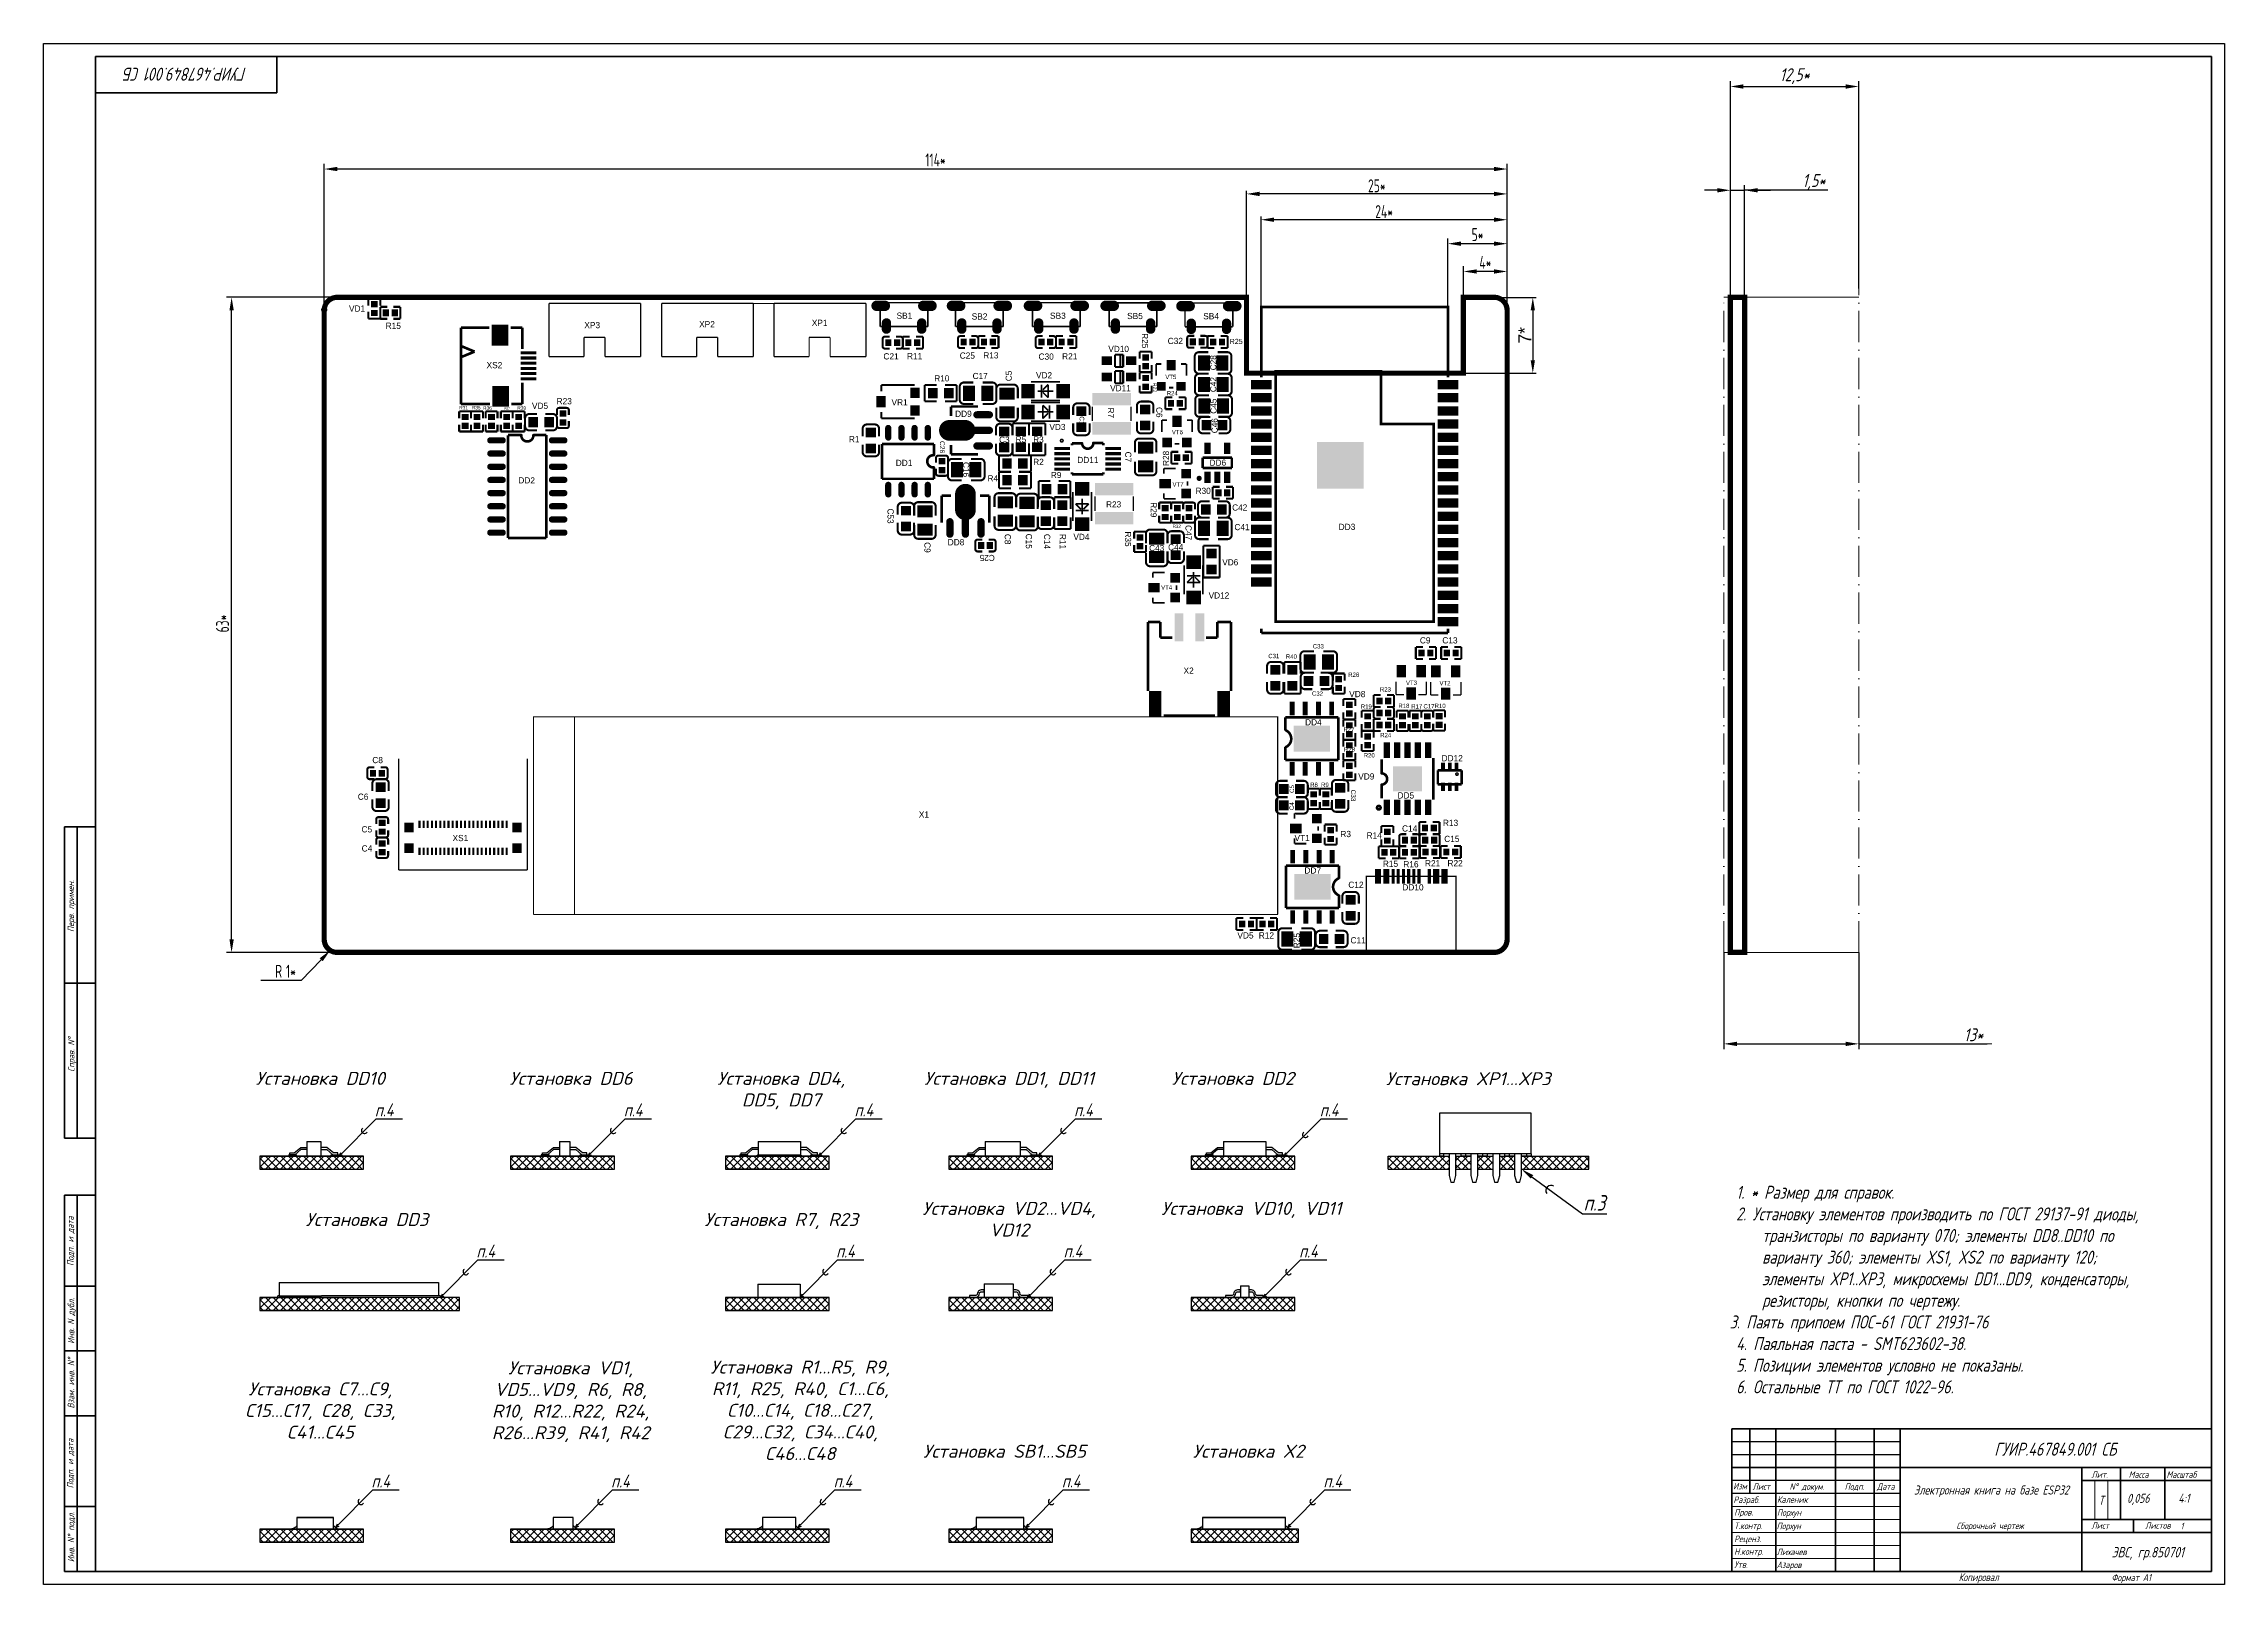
# Model space of a CAD drawing. Extents: x 882 to 2872, y 74 to 1007.
# Drawn here: x 1752 to 2593, y 74 to 668 of the extents above; entities that cross this region are included whole.
import ezdxf
from ezdxf import colors
from ezdxf.entities.mleader import LeaderData, LeaderLine
from ezdxf.math import Vec2, Vec3

# ---------------------------------------------------------------- set-up
doc = ezdxf.new("R2010")
doc.units = 0
doc.header["$MEASUREMENT"] = 0
doc.linetypes.add('ACAD_ISO10W100', pattern=[18, 12, -3, 0, -3])
doc.layers.get('0').update_dxf_attribs({"linetype": 'CONTINUOUS'})
doc.layers.get('DEFPOINTS').update_dxf_attribs({"linetype": 'CONTINUOUS'})
for name, color, linetype, lineweight in [('BOTTOMOVERLAY', 54, 'CONTINUOUS', 40), ('KeepOutLayer', 6, 'CONTINUOUS', 158), ('Основная', 7, 'CONTINUOUS', 40), ('сетка', 7, 'CONTINUOUS', 15), ('текст', 7, 'CONTINUOUS', 30), ('тонкая', 7, 'CONTINUOUS', 20)]:
    doc.layers.add(name, color=color, linetype=linetype, lineweight=lineweight)
for name, color, linetype in [('BOTTOMPASTE', 16, 'CONTINUOUS'), ('KONTUR', 7, 'CONTINUOUS'), ('PDF _Геометрия', 7, 'CONTINUOUS'), ('Тонкие', 7, 'CONTINUOUS')]:
    doc.layers.add(name, color=color, linetype=linetype)
doc.styles.add('ЕСКД', font='eskd15.shx', dxfattribs={"width": 0.8})
doc.styles.add('стиль1', font='romans.shx', dxfattribs={"width": 0.75, "oblique": 15, "height": 3.5})
doc.dimstyles.new('ISO-25', dxfattribs={"dimtxt": 3.5, "dimasz": 3.5, "dimexe": 2, "dimexo": 0, "dimgap": 1, "dimtad": 1, "dimtoh": 1, "dimdec": 0, "dimtxsty": 'Standard', "dimcen": 2.5, "dimadec": 0, "dimazin": 0, "dimtfac": 1, "dimtdec": 0, "dimtmove": 0, "dimatfit": 3, "dimldrblk": 'DOTSMALL', "dimfxl": 1, "dimarcsym": 0})
doc.dimstyles.get("Standard").update_dxf_attribs({"dimtxt": 3, "dimasz": 3, "dimexe": 2.5, "dimexo": 2.5, "dimgap": 1.5, "dimtad": 0, "dimtih": 1, "dimtoh": 1, "dimdec": 4, "dimzin": 0, "dimdsep": 46, "dimtxsty": 'Standard', "dimcen": -3, "dimdle": 1.25, "dimadec": 0, "dimazin": 0, "dimtfac": 0.75, "dimtdec": 4, "dimtofl": 0, "dimtmove": 0, "dimatfit": 3, "dimfxl": 1, "dimtvp": 1.5, "dimtolj": 1, "dimtzin": 0, "dimarcsym": 0})
doc.dimstyles.new('ЕСКД', dxfattribs={"dimtxt": 3.5, "dimasz": 3, "dimexe": 2, "dimexo": 0, "dimgap": 1, "dimtad": 1, "dimtoh": 1, "dimtxsty": 'ЕСКД', "dimcen": 0, "dimazin": 2, "dimtfac": 1, "dimtmove": 0, "dimatfit": 3, "dimfxl": 1, "dimarcsym": 0})
pattern_1 = [(45, (26.0191, -21.8645), (-1.466018, 1.466018), []), (135, (26.0191, -21.8645), (-1.466018, -1.466018), [])]

msp = doc.modelspace()

# ---------------------------------------------------------------- texts
at = {"insert": (2399.27305, 227.23081), "char_height": 5, "attachment_point": 1, "style": 'стиль1'}
msp.add_mtext_dynamic_manual_height_columns('\\pxi-3,l4,t4;1. * Размер для справок.\\P\\pi-2,l3;2. Установку элементов производить по ГОСТ 29137-91 диоды, транзисторы по варианту 070; элементы DD8..DD10 по варианту 360; элементы XS1, XS2 по варианту 120; элементы XP1..XP3, микросхемы DD1...DD9, конденсаторы, резисторы, кнопки по чертежу.\\P\\pi0,l0,tz; 3. Паять припоем ПОС-61 ГОСТ 21931-76\\P\\pi-3,l4,t4;4. Паяльная паста - SMT623602-38.\\P5. Позиции элементов условно не показаны.\\P6. Остальные ТТ по ГОСТ 1022-96.', width=182.5, gutter_width=17.5, heights=[0], dxfattribs=at)
at = {"layer": 'BOTTOMOVERLAY'}
for s, height, p in [('VD1', 2.399996, (1869.29616, 564.24933)), ('SB1', 2.399996, (2080.46309, 561.48666)), ('SB2', 2.399996, (2109.44998, 561.19447)), ('SB3', 2.399996, (2139.65186, 561.47437)), ('SB5', 2.399996, (2169.37569, 561.36607)), ('SB4', 2.399996, (2198.73565, 561.28946)), ('R15', 2.399996, (1883.44394, 557.60714)), ('XP3', 2.399996, (1960.0669, 557.85322)), ('XP2', 2.399996, (2004.34128, 558.18734)), ('XP1', 2.399996, (2047.79144, 558.72895)), ('С21', 2.399996, (2075.40811, 545.81019)), ('R11', 2.399996, (2084.49465, 545.90789)), ('С25', 2.399996, (2104.81725, 546.10329)), ('R13', 2.399996, (2113.9038, 546.20098)), ('С30', 2.399996, (2135.22636, 545.711)), ('R21', 2.399996, (2144.3129, 545.8087)), ('VD10', 2.375996, (2162.1389, 548.69049)), ('С32', 2.399996, (2185.02716, 551.74152)), ('R25', 1.996796, (2208.90906, 551.76014)), ('XS2', 2.399996, (1922.36308, 542.42416)), ('R10', 2.375996, (2095.01876, 537.34183)), ('C17', 2.375996, (2109.80461, 538.25273)), ('VD2', 2.375996, (2134.25842, 538.54266)), ('VT5', 1.677596, (2184.12677, 538.23278)), ('R23', 2.399996, (1949.36838, 528.51547)), ('VR1', 2.399996, (2078.51951, 528.09344)), ('VD11', 2.375996, (2162.83914, 533.55201)), ('R24', 1.657269, (2184.69997, 531.96436)), ('R31', 1.33016, (1911.83655, 526.53384)), ('R35', 1.33016, (1916.66611, 526.52658)), ('R36', 1.33016, (1921.02759, 526.43578)), ('R37', 0.809485, (1929.28562, 526.49053)), ('R39', 1.33016, (1934.22057, 526.46533)), ('VD5', 2.399996, (1939.85652, 526.7412)), ('DD9', 2.399996, (2103.03768, 523.65532)), ('R1', 2.399996, (2062.07777, 513.90173)), ('C3', 2.375996, (2120.01524, 513.69438)), ('R5', 2.375996, (2126.41598, 513.79598)), ('R3', 2.375996, (2133.15306, 513.796)), ('VD3', 2.375996, (2139.42619, 518.58999)), ('VT6', 1.677596, (2186.65293, 516.98436)), ('DD1', 2.399996, (2080.14777, 504.74118)), ('R2', 2.375996, (2133.17719, 505.14086)), ('DD11', 2.399996, (2150.15364, 505.86783)), ('DD6', 2.399996, (2201.16239, 504.82275)), ('DD2', 2.399996, (1934.60487, 497.99497)), ('R4', 2.375996, (2115.55781, 498.80407)), ('R9', 2.375996, (2139.97981, 500.07711)), ('VT7', 1.677596, (2186.89063, 496.77141)), ('R30', 2.375996, (2195.79829, 493.97603)), ('R23', 2.375996, (2161.26962, 488.75806)), ('C42', 2.375996, (2209.89831, 487.53866)), ('R32', 1.251526, (2186.93627, 480.87376)), ('C41', 2.375996, (2210.78389, 479.99486)), ('DD3', 2.399996, (2250.97124, 480.06788)), ('DD8', 2.399996, (2100.19378, 474.14275)), ('VD4', 2.375996, (2148.67008, 476.23066)), ('C43', 2.375996, (2177.86106, 471.92164)), ('C44', 2.375996, (2185.19704, 472.23474)), ('VD6', 2.375996, (2206.07341, 466.424)), ('VT4', 1.677596, (2182.47836, 457.09375)), ('VD12', 2.375996, (2200.82785, 453.64727)), ('С9', 2.399996, (2282.27769, 436.32309)), ('С13', 2.399996, (2290.93955, 436.32309)), ('С31', 1.677596, (2223.82032, 430.64373)), ('R40', 1.677596, (2230.61995, 430.42756)), ('С33', 1.677596, (2240.98385, 434.3946)), ('X2', 2.399996, (2191.13925, 424.63067)), ('R28', 1.677596, (2254.63178, 423.43073)), ('VT3', 1.677596, (2276.92057, 420.31435)), ('VT2', 1.677596, (2289.84889, 420.16873)), ('С32', 1.677596, (2240.67634, 416.18124)), ('VD8', 2.399996, (2255.02558, 415.61153)), ('R19', 1.677596, (2259.50337, 411.13196)), ('R23', 1.677596, (2266.87113, 417.77293)), ('R18', 1.677596, (2274.00154, 411.43049)), ('R17', 1.677596, (2278.95345, 411.19019)), ('С17', 1.677596, (2283.68168, 411.26234)), ('R10', 1.677596, (2287.97252, 411.4265)), ('DD4', 2.399996, (2238.00362, 404.72489)), ('R27', 1.677596, (2252.8326, 402.36198)), ('R28', 1.677596, (2253.01447, 394.61917)), ('R24', 1.677596, (2266.97072, 400.1494)), ('С8', 2.399996, (1878.29585, 390.16941)), ('R20', 1.677596, (2260.62959, 392.36314)), ('DD12', 2.399996, (2290.64245, 390.86872)), ('С6', 2.399996, (1872.69934, 376.05184)), ('R8', 1.677596, (2239.96862, 381.01297)), ('R9', 1.677596, (2244.18702, 380.99128)), ('VD9', 2.399996, (2258.49748, 383.85063)), ('DD5', 2.399996, (2273.66241, 376.52881)), ('X1', 2.399996, (2089.05733, 369.17322)), ('С5', 2.399996, (1874.12577, 363.46302)), ('XS1', 2.399996, (1909.23142, 360.11125)), ('VT1', 2.399996, (2233.9373, 360.12334)), ('R3', 2.399996, (2251.61375, 361.66148)), ('R14', 2.399996, (2261.72832, 361.09818)), ('С14', 2.399996, (2275.39821, 363.78828)), ('R13', 2.399996, (2291.16544, 365.95884)), ('С15', 2.399996, (2291.67375, 359.77087)), ('С4', 2.399996, (1874.18926, 356.09925)), ('DD7', 2.399996, (2237.755, 347.59048)), ('R15', 2.399996, (2267.99863, 350.19421)), ('R16', 2.399996, (2275.89854, 350.00883)), ('R21', 2.399996, (2284.24351, 350.37959)), ('R22', 2.399996, (2292.92228, 350.41667)), ('С12', 2.399996, (2254.68903, 342.09289)), ('DD10', 2.399996, (2275.51115, 341.09469)), ('VD5', 2.399996, (2211.90858, 322.56568)), ('R12', 2.399996, (2220.15551, 322.56568)), ('С11', 2.399996, (2255.53163, 320.67427))]:
    msp.add_text(s, height=height, dxfattribs=at).set_placement(p)
for s, height, rotation, p in [('R25', 2.375996, 270, (2175.08362, 555.92522)), ('C28', 2.375996, 90, (2203.78322, 541.63335)), ('C5', 2.375996, 90, (2124.89221, 537.42275)), ('C42', 2.375996, 90, (2203.78083, 533.2086)), ('R22', 1.407013, 270, (2179.33837, 536.77275)), ('C45', 2.375996, 90, (2203.88241, 524.87748)), ('C1', 1.799997, 270, (2151.0466, 523.9175)), ('R7', 2.375996, 270, (2161.95299, 527.27783)), ('C6', 2.375996, 270, (2180.6104, 527.46122)), ('C46', 2.375996, 90, (2204.30116, 517.34235)), ('C26', 1.846589, 270, (2097.18401, 514.35796)), ('C16', 2.375996, 270, (2106.10498, 506.27207)), ('C7', 2.375996, 270, (2168.64199, 510.27064)), ('R28', 2.375996, 90, (2185.54947, 504.74926)), ('C53', 2.375996, 270, (2076.97024, 488.34333)), ('R29', 2.375996, 270, (2178.45036, 490.75735)), ('C47', 2.375996, 270, (2191.88115, 481.96837)), ('C9', 2.375996, 270, (2091.19657, 475.36169)), ('C8', 2.375996, 270, (2122.17644, 478.55643)), ('C15', 2.375996, 270, (2130.32374, 478.63805)), ('C14', 2.375996, 270, (2137.36462, 478.55643)), ('R11', 2.375996, 270, (2143.39966, 478.55643)), ('R35', 2.375996, 270, (2168.56055, 479.49194)), ('C25', 2.375996, 180, (2118.35425, 470.47257)), ('С5', 1.724121, 90, (2233.7704, 378.68821)), ('C33', 1.799997, 270, (2255.72519, 379.98335)), ('С4', 1.724121, 90, (2233.6975, 372.06597)), ('R25', 2.399996, 90, (2235.99008, 318.80087))]:
    msp.add_text(s, height=height, rotation=rotation, dxfattribs=at).set_placement(p)
at = {"layer": 'сетка', "char_height": 5, "attachment_point": 1, "style": 'стиль1'}
for s, width, heights, insert in [('\\pxqc;{\\W1;Установка DD10}', 72.4577193, [15.41022], (1822.03417, 271.15573)), ('\\pxqc;{\\W1;Установка DD6}', 72.4577193, [15.41022], (1918.71666, 271.15573)), ('\\pxqc;{\\W1;Установка DD4, DD5, DD7}', 65.9700288, [14.85022], (2003.0649, 271.15573)), ('\\pxqc;{\\W1;Установка DD1, DD11}', 72.4577193, [15.41022], (2087.68252, 271.15573)), ('{\\W1;Установка DD2}', 115.8369459, [0], (2186.64902, 271.15573)), ('{\\W1;Установка XP1...XP3}', 115.8369459, [0], (2269.19457, 271.02299)), ('\\pxqc;{\\W1;Установка VD2...VD4, VD12}', 72.4577193, [15.41022], (2087.68252, 221.01697)), ('\\pxqc;{\\W1;Установка VD10, VD11}', 72.4577193, [15.41022], (2181.10198, 221.01697)), ('\\pxqc;{\\W1;Установка DD3}', 72.4577193, [15.41022], (1840.03614, 216.72682)), ('\\pxqc;{\\W1;Установка R7, R23}', 65.9700288, [14.85022], (2003.0649, 216.72682)), ('\\pxqc;{\\W1;Установка R1...R5, R9, R11, R25, R40, C1...С6, С10...С14, С18...С27, С29...С32, С34...С40, С46...С48}', 80.6246442, [59.31991], (2003.0649, 159.84271)), ('\\pxqc;{\\W1;Установка С7...С9, С15...С17, С28, С33, С41...С45  }', 69.5108247, [55.62732], (1823.52591, 151.43444)), ('\\pxqc;{\\W1;Установка VD1, VD5...VD9, R6, R8, R10, R12...R22, R24, R26...R39, R41, R42}', 79.0583969, [51.61606], (1915.26266, 159.5487)), ('\\pxqc;{\\W1;Установка SB1...SB5}', 65.9700288, [14.85022], (2089.17425, 127.3958)), ('\\pxqc;{\\W1;Установка X2}', 65.9700288, [14.85022], (2183.24274, 127.3958))]:
    msp.add_mtext_dynamic_manual_height_columns(s, width=width, gutter_width=20, heights=heights, dxfattribs=dict(at, insert=insert))
at = {"layer": 'текст', "style": 'стиль1', "oblique": 15, "width": 0.75}
for s, p in [('Перв. примен.', (1763.29063, 325.08232)), ('Справ. N%%d', (1763.4457, 271.19724)), ('Подп. и дата', (1763.11148, 196.3402)), ('Инв. N дубл.', (1763.35612, 166.31531)), ('Взам. инв. N%%d', (1763.35612, 141.38804)), ('Подп. и дата', (1763.06126, 110.60346)), ('Инв. N%%d подл.', (1763.35612, 82.13725))]:
    msp.add_text(s, height=2.5, rotation=90, dxfattribs=at).set_placement(p)
for s, height, p in [('п.4', 5, (1879.30406, 254.00522)), ('п.4', 5, (1975.31029, 254.00522)), ('п.4', 5, (2064.28271, 254.00522)), ('п.4', 5, (2148.95829, 254.00522)), ('п.4', 5, (2243.70774, 254.00522)), ('п.4', 5, (1918.45983, 199.5763)), ('п.4', 5, (2057.17893, 199.5763)), ('п.4', 5, (2144.89435, 199.5763)), ('п.4', 5, (2235.725, 199.5763)), ('п.4', 5, (1877.97186, 110.91756)), ('п.4', 5, (1970.40418, 110.91756)), ('п.4', 5, (2056.21413, 110.91756)), ('п.4', 5, (2144.22339, 110.91756)), ('п.4', 5, (2245.08279, 110.91757)), ('Изм', 2.5, (2403.08285, 110.18193)), ('Лист', 2.5, (2410.55861, 110.03163)), ('N%%d докум. ', 2.5, (2424.84228, 110.03163)), ('Подп.', 2.5, (2446.09478, 110.03163)), ('Дата', 2.5, (2458.54589, 110.03163)), ('Лит.', 2.5, (2541.25569, 114.635)), ('Масса', 2.5, (2555.63019, 114.635)), ('Масштаб', 2.5, (2570.22241, 114.635)), ('Разраб.', 2.5, (2403.19902, 104.931)), ('Пров.', 2.5, (2403.49992, 100.09888)), ('Каленик', 2.5, (2420, 105)), ('Порхун', 2.5, (2420, 100)), ('0,056', 3.5, (2555, 105)), ('4:1', 3.5, (2574.74312, 105.00683)), ('Т.контр.', 2.5, (2403.49992, 94.90397)), ('Порхун', 2.5, (2419.86615, 94.83333)), ('Лист', 2.5, (2541.25569, 95.02113)), ('Листов', 2.5, (2561.9801, 95.02113)), ('Реценз.', 2.5, (2403.49992, 89.85451)), ('Н.контр.', 2.5, (2403.49992, 84.98175)), ('Лихачев', 2.5, (2419.86615, 84.83333)), ('Утв.', 2.5, (2403.49992, 79.96214)), ('Азаров', 2.5, (2419.86615, 79.83333)), ('Копировал', 3, (2490.07325, 74.81982)), ('Формат А1', 2.75, (2549.00182, 74.81982))]:
    msp.add_text(s, height=height, dxfattribs=at).set_placement(p)
at = {"layer": 'текст', "insert": (1806.30948, 655.79423), "char_height": 5, "attachment_point": 5, "rotation": 180, "style": 'стиль1'}
msp.add_mtext_dynamic_manual_height_columns('\\pxt13;ГУИР.467849.001 СБ', width=119.651169, gutter_width=75, heights=[14.84043], dxfattribs=at)
at = {"layer": 'текст', "attachment_point": 5, "style": 'стиль1'}
for s, width, gutter_width, heights, insert, char_height in [('\\pxt13;ГУИР.467849.001 СБ', 119.651169, 75, [14.84043], (2527.36331, 125.68141), 5), ('Электронная книга на базе ESP32', 68.5574826, 75, [24.52443], (2502.70775, 109.47379), 3.5), ('\\pxqc;Т', 5.0096694, 17.5, [14.68802], (2545.03019, 105.96547), 3.5), ('\\pxt13;Сборочный чертеж', 68.0242575, 75, [0], (2502.16671, 95.80962), 2.5), ('1', 7.1520442, 17.5, [3.18399], (2576.20999, 96.07254), 2.5), ('\\pxqc,t13;ЭВС, гр.850701', 68.0242575, 75, [16.93173], (2562.99322, 85.42056), 4)]:
    msp.add_mtext_dynamic_manual_height_columns(s, width=width, gutter_width=gutter_width, heights=heights, dxfattribs=dict(at, insert=insert, char_height=char_height))

# ---------------------------------------------------------------- blocks, each defined once
blk = doc.blocks.new('*D147')
at = {"layer": 'DEFPOINTS', "color": 0, "lineweight": 100, "transparency": 16777216}
for p in [(2407.52, 611.04), (2402.03, 568.77), (2407.52, 568.27)]:
    blk.add_point(p, dxfattribs=at)
at = {"layer": 'тонкая', "color": 0, "lineweight": -2, "transparency": 16777216}
for p, q in [((2397.03, 611.04), (2392.03, 611.04)), ((2402.03, 568.77), (2402.03, 613.04)), ((2402.03, 611.04), (2407.52, 611.04)), ((2402.03, 611.04), (2407.52, 611.04)), ((2407.52, 568.27), (2407.52, 613.04)), ((2439.6, 611.04), (2407.52, 611.04)), ((2412.52, 611.04), (2417.52, 611.04))]:
    blk.add_line(p, q, dxfattribs=at)
at = {"layer": 'тонкая', "color": 0, "lineweight": 100, "transparency": 16777216}
for points in [[(2397.03, 611.87), (2397.03, 610.2), (2402.03, 611.04)], [(2412.52, 611.87), (2412.52, 610.2), (2407.52, 611.04)]]:
    blk.add_solid(points, dxfattribs=at)
at = {"layer": 'тонкая', "color": 0, "transparency": 16777216, "insert": (2434.18, 614.21), "char_height": 3.5, "attachment_point": 5, "style": 'стиль1'}
blk.add_mtext('{\\H1.42857x;1,5*}', dxfattribs=at)
blk = doc.blocks.new('_DotSmall')
at = {"color": 0, "linetype": 'ByBlock', "const_width": 0.5}
blk.add_lwpolyline([(-0.0625, 0, 1), (0.0625, 0, 1)], format="xyb", close=True, dxfattribs=at)
blk = doc.blocks.new('*D148')
at = {"layer": 'DEFPOINTS', "color": 0, "lineweight": 100, "transparency": 16777216}
for p in [(2399.55, 317.2), (2451.52, 317.2), (2451.52, 281.95)]:
    blk.add_point(p, dxfattribs=at)
at = {"layer": 'тонкая', "color": 0, "lineweight": -2, "transparency": 16777216}
for p, q in [((2399.55, 317.2), (2399.55, 279.95)), ((2451.52, 317.2), (2451.52, 279.95)), ((2404.55, 281.95), (2446.52, 281.95)), ((2451.52, 281.95), (2501.1, 281.95))]:
    blk.add_line(p, q, dxfattribs=at)
at = {"layer": 'тонкая', "color": 0, "lineweight": 100, "transparency": 16777216}
for points in [[(2404.55, 282.78), (2404.55, 281.12), (2399.55, 281.95)], [(2446.52, 282.78), (2446.52, 281.12), (2451.52, 281.95)]]:
    blk.add_solid(points, dxfattribs=at)
at = {"layer": 'тонкая', "color": 0, "lineweight": 9, "transparency": 16777216, "insert": (2495.77, 285.45), "char_height": 3.5, "attachment_point": 5, "style": 'стиль1'}
blk.add_mtext('{\\H1.42857x;13*}', dxfattribs=at)
blk = doc.blocks.new('*D149')
at = {"layer": 'DEFPOINTS', "color": 0, "lineweight": 100, "transparency": 16777216}
for p in [(2451.52, 651.04), (2402.03, 573.2), (2451.52, 573.2)]:
    blk.add_point(p, dxfattribs=at)
at = {"layer": 'тонкая', "color": 0, "lineweight": -2, "transparency": 16777216}
for p, q in [((2402.03, 573.2), (2402.03, 653.04)), ((2407.03, 651.04), (2446.52, 651.04)), ((2451.52, 573.2), (2451.52, 653.04))]:
    blk.add_line(p, q, dxfattribs=at)
at = {"layer": 'тонкая', "color": 0, "lineweight": 100, "transparency": 16777216}
for points in [[(2407.03, 651.87), (2407.03, 650.2), (2402.03, 651.04)], [(2446.52, 651.87), (2446.52, 650.2), (2451.52, 651.04)]]:
    blk.add_solid(points, dxfattribs=at)
at = {"layer": 'тонкая', "color": 0, "lineweight": 9, "transparency": 16777216, "insert": (2426.78, 655.01), "char_height": 3.5, "attachment_point": 5, "style": 'стиль1'}
blk.add_mtext('{\\H1.42857x;12,5*}', dxfattribs=at)
blk = doc.blocks.new('*D150')
at = {"layer": 'DEFPOINTS', "color": 0, "lineweight": 100, "transparency": 16777216}
for p in [(1859.75, 619.23), (1859.75, 564.98), (2315.93, 564.49)]:
    blk.add_point(p, dxfattribs=at)
at = {"layer": 'тонкая', "color": 0, "lineweight": -2, "transparency": 16777216}
for p, q in [((1859.75, 564.98), (1859.75, 621.23)), ((2310.93, 619.23), (1864.75, 619.23)), ((2315.93, 564.49), (2315.93, 621.23))]:
    blk.add_line(p, q, dxfattribs=at)
at = {"layer": 'тонкая', "color": 0, "lineweight": 100, "transparency": 16777216}
for points in [[(1864.75, 620.07), (1864.75, 618.4), (1859.75, 619.23)], [(2310.93, 620.07), (2310.93, 618.4), (2315.93, 619.23)]]:
    blk.add_solid(points, dxfattribs=at)
at = {"layer": 'тонкая', "color": 0, "lineweight": 9, "transparency": 16777216, "insert": (2095.47, 622.73), "char_height": 3.5, "width": 6.1333, "attachment_point": 5, "style": 'ЕСКД'}
blk.add_mtext('{\\H1.42857x;114*}', dxfattribs=at)
blk = doc.blocks.new('*D151')
at = {"layer": 'DEFPOINTS', "color": 0, "lineweight": 100, "transparency": 16777216}
for p in [(1824.03, 569.77), (1863.97, 569.77), (1863.81, 317.2)]:
    blk.add_point(p, dxfattribs=at)
at = {"layer": 'тонкая', "color": 0, "lineweight": -2, "transparency": 16777216}
for p, q in [((1863.97, 569.77), (1822.03, 569.77)), ((1824.03, 322.2), (1824.03, 564.77)), ((1863.81, 317.2), (1822.03, 317.2))]:
    blk.add_line(p, q, dxfattribs=at)
at = {"layer": 'тонкая', "color": 0, "lineweight": 100, "transparency": 16777216}
for points in [[(1823.2, 564.77), (1824.86, 564.77), (1824.03, 569.77)], [(1823.2, 322.2), (1824.86, 322.2), (1824.03, 317.2)]]:
    blk.add_solid(points, dxfattribs=at)
at = {"layer": 'тонкая', "color": 0, "lineweight": 9, "transparency": 16777216, "insert": (1820.53, 443.99), "char_height": 3.5, "attachment_point": 5, "rotation": 90, "style": 'ЕСКД'}
blk.add_mtext('{\\H1.42857x;63*}', dxfattribs=at)
blk = doc.blocks.new('*D152')
at = {"layer": 'DEFPOINTS', "color": 0, "lineweight": 100, "transparency": 16777216}
for p in [(2299.16, 579.73), (2299.16, 564.83), (2315.93, 564.78)]:
    blk.add_point(p, dxfattribs=at)
at = {"layer": 'тонкая', "color": 0, "lineweight": -2, "transparency": 16777216}
for p, q in [((2299.16, 564.83), (2299.16, 581.73)), ((2315.93, 564.78), (2315.93, 581.73)), ((2310.93, 579.73), (2304.16, 579.73))]:
    blk.add_line(p, q, dxfattribs=at)
at = {"layer": 'тонкая', "color": 0, "lineweight": 100, "transparency": 16777216}
for points in [[(2304.16, 580.56), (2304.16, 578.9), (2299.16, 579.73)], [(2310.93, 580.56), (2310.93, 578.9), (2315.93, 579.73)]]:
    blk.add_solid(points, dxfattribs=at)
at = {"layer": 'тонкая', "color": 0, "transparency": 16777216, "insert": (2307.55, 583.23), "char_height": 3.5, "attachment_point": 5, "style": 'ЕСКД'}
blk.add_mtext('{\\H1.42857x;4*}', dxfattribs=at)
blk = doc.blocks.new('*D153')
at = {"layer": 'DEFPOINTS', "color": 0, "lineweight": 100, "transparency": 16777216}
for p in [(2293.1, 590.44), (2293.1, 564.38), (2315.93, 564.49)]:
    blk.add_point(p, dxfattribs=at)
at = {"layer": 'тонкая', "color": 0, "lineweight": -2, "transparency": 16777216}
for p, q in [((2293.1, 564.38), (2293.1, 592.44)), ((2310.93, 590.44), (2298.1, 590.44)), ((2315.93, 564.49), (2315.93, 592.44))]:
    blk.add_line(p, q, dxfattribs=at)
at = {"layer": 'тонкая', "color": 0, "lineweight": 100, "transparency": 16777216}
for points in [[(2298.1, 591.28), (2298.1, 589.61), (2293.1, 590.44)], [(2310.93, 591.28), (2310.93, 589.61), (2315.93, 590.44)]]:
    blk.add_solid(points, dxfattribs=at)
at = {"layer": 'тонкая', "color": 0, "transparency": 16777216, "insert": (2304.51, 593.94), "char_height": 3.5, "attachment_point": 5, "style": 'ЕСКД'}
blk.add_mtext('{\\H1.42857x;5*}', dxfattribs=at)
blk = doc.blocks.new('*D154')
at = {"layer": 'DEFPOINTS', "color": 0, "lineweight": 100, "transparency": 16777216}
for p in [(2221.03, 599.68), (2221.03, 564.78), (2315.93, 564.78)]:
    blk.add_point(p, dxfattribs=at)
at = {"layer": 'тонкая', "color": 0, "lineweight": -2, "transparency": 16777216}
for p, q in [((2221.03, 565.4), (2221.03, 600.93)), ((2310.93, 599.68), (2226.03, 599.68)), ((2315.93, 565.4), (2315.93, 600.93))]:
    blk.add_line(p, q, dxfattribs=at)
at = {"layer": 'тонкая', "color": 0, "lineweight": 100, "transparency": 16777216}
for points in [[(2226.03, 600.52), (2226.03, 598.85), (2221.03, 599.68)], [(2310.93, 600.52), (2310.93, 598.85), (2315.93, 599.68)]]:
    blk.add_solid(points, dxfattribs=at)
at = {"layer": 'тонкая', "color": 0, "transparency": 16777216, "insert": (2268.48, 602.81), "char_height": 2.5, "attachment_point": 5, "style": 'ЕСКД'}
blk.add_mtext('\\A1;{\\H2x;24*}', dxfattribs=at)
blk = doc.blocks.new('*D155')
at = {"layer": 'DEFPOINTS', "color": 0, "lineweight": 100, "transparency": 16777216}
for p in [(2215.44, 609.63), (2215.44, 564.78), (2315.93, 564.78)]:
    blk.add_point(p, dxfattribs=at)
at = {"layer": 'тонкая', "color": 0, "lineweight": -2, "transparency": 16777216}
for p, q in [((2215.44, 565.4), (2215.44, 610.88)), ((2310.93, 609.63), (2220.44, 609.63)), ((2315.93, 565.4), (2315.93, 610.88))]:
    blk.add_line(p, q, dxfattribs=at)
at = {"layer": 'тонкая', "color": 0, "lineweight": 100, "transparency": 16777216}
for points in [[(2220.44, 610.47), (2220.44, 608.8), (2215.44, 609.63)], [(2310.93, 610.47), (2310.93, 608.8), (2315.93, 609.63)]]:
    blk.add_solid(points, dxfattribs=at)
at = {"layer": 'тонкая', "color": 0, "transparency": 16777216, "insert": (2265.68, 612.76), "char_height": 2.5, "attachment_point": 5, "style": 'ЕСКД'}
blk.add_mtext('\\A1;{\\H2x;25*}', dxfattribs=at)
blk = doc.blocks.new('*D156')
at = {"layer": 'DEFPOINTS', "color": 0, "lineweight": 100, "transparency": 16777216}
for p in [(2299.06, 569.73), (2299.06, 540.53), (2325.84, 540.53)]:
    blk.add_point(p, dxfattribs=at)
at = {"layer": 'тонкая', "color": 0, "lineweight": -2, "transparency": 16777216}
for p, q in [((2299.69, 569.73), (2327.09, 569.73)), ((2325.84, 564.73), (2325.84, 545.53)), ((2299.69, 540.53), (2327.09, 540.53))]:
    blk.add_line(p, q, dxfattribs=at)
at = {"layer": 'тонкая', "color": 0, "lineweight": 100, "transparency": 16777216}
for points in [[(2325.01, 564.73), (2326.67, 564.73), (2325.84, 569.73)], [(2325.01, 545.53), (2326.67, 545.53), (2325.84, 540.53)]]:
    blk.add_solid(points, dxfattribs=at)
at = {"layer": 'тонкая', "color": 0, "transparency": 16777216, "insert": (2322.72, 555.13), "char_height": 2.5, "attachment_point": 5, "rotation": 90}
blk.add_mtext('\\A1;{\\H2x;7*}', dxfattribs=at)

# ---------------------------------------------------------------- dimensions: what is measured, and where the dimension line sits
at = {"layer": 'тонкая', "lineweight": 9}
for base, p1, p2, text, picture, middle in [((2451.52353, 651.03605), (2402.03203, 573.20026), (2451.52353, 573.20026), '{\\H1.42857x;12,5*}', '*D149', (2426.77778, 651.03605)), ((2451.52353, 281.95126), (2399.54832, 317.20282), (2451.52353, 317.20282), '{\\H1.42857x;13*}', '*D148', (2495.77352, 281.95126))]:
    dim = msp.add_linear_dim(base=base, p1=p1, p2=p2, text=text, dimstyle='ЕСКД', override={"dimasz": 5, "dimtxsty": 'стиль1'}, dxfattribs=at)
    dim.commit()
    dim.dimension.update_dxf_attribs({"geometry": picture, "text_midpoint": middle, "dimtype": 160})
for base, p1, p2, angle, text, picture, middle in [((1859.74824, 619.23398), (2315.92768, 564.49468), (1859.74824, 564.98102), 180, '{\\H1.42857x;114*}', '*D150', (2095.46675, 619.23398)), ((1824.03059, 569.76945), (1863.80623, 317.20276), (1863.97032, 569.76945), 90, '{\\H1.42857x;63*}', '*D151', (1824.03059, 443.9913))]:
    dim = msp.add_linear_dim(base=base, p1=p1, p2=p2, angle=angle, text=text, dimstyle='ЕСКД', override={"dimasz": 5}, dxfattribs=at)
    dim.commit()
    dim.dimension.update_dxf_attribs({"geometry": picture, "text_midpoint": middle, "dimtype": 160})
at = {"layer": 'тонкая'}
for base, p1, p2, angle, text, dimstyle, override, picture, middle in [((2215.44161, 609.63169), (2315.92768, 564.77783), (2215.44161, 564.77783), 180, '{\\H2x;25*}', 'Standard', {"dimtxt": 2.5, "dimasz": 5, "dimexe": 1.25, "dimexo": 0.625, "dimgap": 0.625, "dimtad": 1, "dimtih": 0, "dimtoh": 0, "dimzin": 8, "dimlunit": 6, "dimtxsty": 'ЕСКД', "dimcen": 2.5, "dimtofl": 1, "dimtvp": 0}, '*D155', (2265.68465, 612.75669)), ((2221.03135, 599.6843), (2315.92768, 564.77783), (2221.03135, 564.77783), 180, '{\\H2x;24*}', 'Standard', {"dimtxt": 2.5, "dimasz": 5, "dimexe": 1.25, "dimexo": 0.625, "dimgap": 0.625, "dimtad": 1, "dimtih": 0, "dimtoh": 0, "dimzin": 8, "dimlunit": 6, "dimtxsty": 'ЕСКД', "dimcen": 2.5, "dimtofl": 1, "dimtvp": 0}, '*D154', (2268.47951, 602.8093)), ((2293.10154, 590.444), (2315.92768, 564.49468), (2293.10154, 564.38229), 180, '{\\H1.42857x;5*}', 'ЕСКД', {"dimasz": 5}, '*D153', (2304.51461, 593.944)), ((2299.16385, 579.73136), (2315.92768, 564.77783), (2299.16385, 564.82967), 180, '{\\H1.42857x;4*}', 'ЕСКД', {"dimasz": 5}, '*D152', (2307.54577, 583.23136)), ((2325.84137, 540.53097), (2299.06225, 569.72703), (2299.06225, 540.53097), 90, '{\\H2x;7*}', 'Standard', {"dimtxt": 2.5, "dimasz": 5, "dimexe": 1.25, "dimexo": 0.625, "dimgap": 0.625, "dimtad": 1, "dimtih": 0, "dimtoh": 0, "dimzin": 8, "dimlunit": 6, "dimcen": 2.5, "dimtofl": 1, "dimtvp": 0}, '*D156', (2322.71637, 555.129))]:
    dim = msp.add_linear_dim(base=base, p1=p1, p2=p2, angle=angle, text=text, dimstyle=dimstyle, override=override, dxfattribs=at)
    dim.commit()
    dim.dimension.update_dxf_attribs({"geometry": picture, "text_midpoint": middle})
dim = msp.add_linear_dim(base=(2407.52397, 611.03645), p1=(2402.03203, 568.76604), p2=(2407.52397, 568.27432), text='{\\H1.42857x;1,5*}', dimstyle='ISO-25', override={"dimasz": 5, "dimgap": 0.2, "dimtxsty": 'стиль1', "dimtmove": 1}, dxfattribs=at)
dim.commit()
dim.dimension.update_dxf_attribs({"geometry": '*D147', "text_midpoint": (2434.17968, 611.03645), "dimtype": 160})

# ---------------------------------------------------------------- hatches: boundary and pattern name
h = msp.add_hatch(color=256)
h.dxf.hatch_style = 1
h.paths.add_polyline_path([(2028.72916, 96.32249, -0.057297695), (2028.4091, 95.80529, -0.089840487), (2028.11684, 95.54741, -0.020442718), (2027.78905, 95.3671, -0.014188732), (2027.30003, 95.14067, -0.049546375), (2026.73918, 94.96333, -0.038038894), (2025.98037, 94.8632), (2028.72916, 94.8632)])
h.paths.add_polyline_path([(2042.1927, 95.6573, -0.050113862), (2041.92895, 95.8978, -0.033093109), (2041.59582, 96.32249), (2041.59582, 94.8632), (2044.32916, 94.8632, -0.05207478), (2043.53247, 94.9457, -0.074948265), (2043.0095, 95.14067, -0.014376639), (2042.53816, 95.42015, -0.018803363)])
at = {"layer": 'сетка'}
h = msp.add_hatch(dxfattribs=at)
h.set_pattern_fill('ANSI37', color=256, scale=16.5861)
h.set_pattern_definition(pattern_1)
h.paths.add_polyline_path([(2293.55254, 238.62313), (2293.41581, 238.62313), (2270.10359, 238.62313), (2270.10359, 233.64731), (2293.41581, 233.64731), (2293.55254, 233.64731)])
h.paths.add_polyline_path([(2301.97827, 238.62313), (2296.20631, 238.62313), (2296.20631, 238.55573), (2296.20631, 233.64731), (2301.97827, 233.64731)])
h.paths.add_polyline_path([(2310.404, 238.62313), (2304.63204, 238.62313), (2304.63204, 238.55573), (2304.63204, 233.64731), (2310.404, 233.64731)])
h.paths.add_polyline_path([(2318.82972, 238.62313), (2313.05777, 238.62313), (2313.05777, 238.55573), (2313.05777, 233.64731), (2318.82972, 233.64731)])
h.paths.add_polyline_path([(2347.43884, 238.62313), (2346.24513, 238.62313), (2321.4835, 238.62313), (2321.4835, 238.55573), (2321.4835, 233.64731), (2346.24513, 233.64731), (2347.43884, 233.64731)])
at = {"layer": 'Тонкие'}
h = msp.add_hatch(dxfattribs=at)
h.set_pattern_fill('ANSI37', color=256, scale=16.5861)
h.set_pattern_definition([(45, (-333.0487, -21.8645), (-1.466018, 1.466018), []), (135, (-333.0487, -21.8645), (-1.466018, -1.466018), [])])
h.paths.add_polyline_path([(1874.95734, 233.64731), (1874.95734, 238.62313), (1834.97025, 238.62313), (1834.97025, 233.64731)])
h = msp.add_hatch(dxfattribs=at)
h.set_pattern_fill('ANSI37', color=256, scale=16.5861)
h.set_pattern_definition([(45, (-236.3662, -21.8645), (-1.466018, 1.466018), []), (135, (-236.3662, -21.8645), (-1.466018, -1.466018), [])])
h.paths.add_polyline_path([(1971.63983, 233.64731), (1971.63983, 238.62313), (1931.65274, 238.62313), (1931.65274, 233.64731)])
h = msp.add_hatch(dxfattribs=at)
h.set_pattern_fill('ANSI37', color=256, scale=16.5861)
h.set_pattern_definition([(45, (-153.5097, -21.8645), (-1.466018, 1.466018), []), (135, (-153.5097, -21.8645), (-1.466018, -1.466018), [])])
h.paths.add_polyline_path([(2054.49633, 233.64731), (2054.49633, 238.62313), (2014.50925, 238.62313), (2014.50925, 233.64731)])
h = msp.add_hatch(dxfattribs=at)
h.set_pattern_fill('ANSI37', color=256, scale=16.5861)
h.set_pattern_definition([(45, (-67.4003, -21.8645), (-1.466018, 1.466018), []), (135, (-67.4003, -21.8645), (-1.466018, -1.466018), [])])
h.paths.add_polyline_path([(2140.60568, 233.64731), (2140.60568, 238.62313), (2100.6186, 238.62313), (2100.6186, 233.64731)])
h = msp.add_hatch(dxfattribs=at)
h.set_pattern_fill('ANSI37', color=256, scale=16.5861)
h.set_pattern_definition(pattern_1)
h.paths.add_polyline_path([(2234.02514, 233.64731), (2234.02514, 238.62313), (2194.03806, 238.62313), (2194.03806, 233.64731)])
h = msp.add_hatch(dxfattribs=at)
h.set_pattern_fill('ANSI37', color=256, scale=16.5861)
h.set_pattern_definition([(45, (-333.0487, -76.2934), (-1.466018, 1.466018), []), (135, (-333.0487, -76.2934), (-1.466018, -1.466018), [])])
h.paths.add_polyline_path([(1911.95515, 179.21839), (1911.95515, 184.19422), (1834.97025, 184.19422), (1834.97025, 179.21839)])
h = msp.add_hatch(dxfattribs=at)
h.set_pattern_fill('ANSI37', color=256, scale=16.5861)
h.set_pattern_definition([(45, (-153.5097, -76.2934), (-1.466018, 1.466018), []), (135, (-153.5097, -76.2934), (-1.466018, -1.466018), [])])
h.paths.add_polyline_path([(2054.49633, 179.21839), (2054.49633, 184.19422), (2014.50925, 184.19422), (2014.50925, 179.21839)])
h = msp.add_hatch(dxfattribs=at)
h.set_pattern_fill('ANSI37', color=256, scale=16.5861)
h.set_pattern_definition([(45, (-67.4003, -76.2934), (-1.466018, 1.466018), []), (135, (-67.4003, -76.2934), (-1.466018, -1.466018), [])])
h.paths.add_polyline_path([(2140.60568, 179.21839), (2140.60568, 184.19422), (2100.6186, 184.19422), (2100.6186, 179.21839)])
h = msp.add_hatch(dxfattribs=at)
h.set_pattern_fill('ANSI37', color=256, scale=16.5861)
h.set_pattern_definition([(45, (26.0191, -76.2934), (-1.466018, 1.466018), []), (135, (26.0191, -76.2934), (-1.466018, -1.466018), [])])
h.paths.add_polyline_path([(2234.02514, 179.21839), (2234.02514, 184.19422), (2194.03806, 184.19422), (2194.03806, 179.21839)])
h = msp.add_hatch(dxfattribs=at)
h.set_pattern_fill('ANSI37', color=256, scale=16.5861)
h.set_pattern_definition([(45, (-333.0487, -165.6245), (-1.466018, 1.466018), []), (135, (-333.0487, -165.6245), (-1.466018, -1.466018), [])])
h.paths.add_polyline_path([(1874.95734, 89.88737), (1874.95734, 94.8632), (1834.97025, 94.8632), (1834.97025, 89.88737)])
h = msp.add_hatch(color=256, dxfattribs=at)
h.dxf.hatch_style = 1
h.paths.add_polyline_path([(1849.19016, 96.32249, -0.057297695), (1848.8701, 95.80529, -0.089840487), (1848.57785, 95.54741, -0.020442718), (1848.25005, 95.3671, -0.014188732), (1847.76103, 95.14067, -0.049546375), (1847.20019, 94.96333, -0.038038894), (1846.44137, 94.8632), (1849.19016, 94.8632)])
h.paths.add_polyline_path([(1864.2959, 95.42015, -0.018803363), (1863.95043, 95.6573, -0.050113862), (1863.68669, 95.8978, -0.033093109), (1863.35356, 96.32248), (1863.35356, 94.8632), (1863.789, 94.8632), (1866.08797, 94.8632, -0.052144525), (1865.2902, 94.9457, -0.074948265), (1864.76724, 95.14067, -0.014376639)])
h = msp.add_hatch(dxfattribs=at)
h.set_pattern_fill('ANSI37', color=256, scale=16.5861)
h.set_pattern_definition([(45, (-236.3662, -165.6245), (-1.466018, 1.466018), []), (135, (-236.3662, -165.6245), (-1.466018, -1.466018), [])])
h.paths.add_polyline_path([(1971.63983, 89.88737), (1971.63983, 94.8632), (1931.65274, 94.8632), (1931.65274, 89.88737)])
h = msp.add_hatch(color=256, dxfattribs=at)
h.dxf.hatch_style = 1
h.paths.add_polyline_path([(1948.01231, 96.32249, -0.057297695), (1947.69225, 95.80529, -0.089840487), (1947.39999, 95.54741, -0.020442718), (1947.07219, 95.3671, -0.014188732), (1946.58317, 95.14067, -0.049546375), (1946.02233, 94.96333, -0.038038894), (1945.26351, 94.8632), (1948.01231, 94.8632)])
h.paths.add_polyline_path([(1957.19955, 95.14067, -0.014376639), (1956.72821, 95.42015, -0.018803363), (1956.38275, 95.6573, -0.050113862), (1956.119, 95.8978, -0.033093109), (1955.78587, 96.32248), (1955.78587, 94.8632), (1958.52186, 94.8632, -0.052247379), (1957.72251, 94.94569, -0.074948265)])
h = msp.add_hatch(dxfattribs=at)
h.set_pattern_fill('ANSI37', color=256, scale=16.5861)
h.set_pattern_definition([(45, (-153.5097, -165.6245), (-1.466018, 1.466018), []), (135, (-153.5097, -165.6245), (-1.466018, -1.466018), [])])
h.paths.add_polyline_path([(2054.49633, 89.88737), (2054.49633, 94.8632), (2014.50925, 94.8632), (2014.50925, 89.88737)])
h = msp.add_hatch(dxfattribs=at)
h.set_pattern_fill('ANSI37', color=256, scale=16.5861)
h.set_pattern_definition([(45, (-67.4003, -165.6245), (-1.466018, 1.466018), []), (135, (-67.4003, -165.6245), (-1.466018, -1.466018), [])])
h.paths.add_polyline_path([(2140.60568, 89.88737), (2140.60568, 94.8632), (2100.6186, 94.8632), (2100.6186, 89.88737)])
h = msp.add_hatch(color=256, dxfattribs=at)
h.dxf.hatch_style = 1
h.paths.add_polyline_path([(2111.1977, 96.32249, -0.057297695), (2110.87764, 95.80529, -0.089840487), (2110.58538, 95.54741, -0.020442718), (2110.25759, 95.3671, -0.014188732), (2109.76857, 95.14067, -0.049546375), (2109.20772, 94.96333, -0.038038894), (2108.44891, 94.8632), (2111.1977, 94.8632)])
h.paths.add_polyline_path([(2130.54742, 95.42015, -0.018803363), (2130.20195, 95.6573, -0.050113862), (2129.93821, 95.8978, -0.033093109), (2129.60508, 96.32249), (2129.60508, 94.8632), (2132.33827, 94.8632, -0.052065157), (2131.54172, 94.9457, -0.074948265), (2131.01876, 95.14067, -0.014376639)])
h = msp.add_hatch(dxfattribs=at)
h.set_pattern_fill('ANSI37', color=256, scale=16.5861)
h.set_pattern_definition([(45, (26.0191, -165.6245), (-1.466018, 1.466018), []), (135, (26.0191, -165.6245), (-1.466018, -1.466018), [])])
h.paths.add_polyline_path([(2235.46247, 89.88737), (2235.46247, 94.8632), (2194.03806, 94.8632), (2194.03806, 89.88737)])
h = msp.add_hatch(color=256, dxfattribs=at)
h.dxf.hatch_style = 1
h.paths.add_polyline_path([(2198.46795, 96.32249, -0.057297695), (2198.14789, 95.80529, -0.089840487), (2197.85564, 95.54741, -0.020442718), (2197.52784, 95.3671, -0.014188732), (2197.03882, 95.14067, -0.049546375), (2196.47797, 94.96333, -0.038038894), (2195.71916, 94.8632), (2198.46795, 94.8632)])
h.paths.add_polyline_path([(2231.06136, 95.65731, -0.050113862), (2230.79761, 95.89781, -0.033093109), (2230.46448, 96.32249), (2230.46448, 94.8632), (2233.19447, 94.8632, -0.051856897), (2232.40112, 94.9457, -0.074948265), (2231.87816, 95.14067, -0.014376639), (2231.40682, 95.42016, -0.018803363)])

# ---------------------------------------------------------------- linework, layer by layer
for p, q in [((1865.45314, 238.62313), (1879.80314, 253.10923)), ((1879.80314, 253.10923), (1889.93847, 253.10923)), ((1961.45936, 238.62313), (1975.80937, 253.10923)), ((1975.80937, 253.10923), (1985.9447, 253.10923)), ((2050.43178, 238.62313), (2064.78179, 253.10923)), ((2064.78179, 253.10923), (2074.91712, 253.10923)), ((2135.10736, 238.62313), (2149.45737, 253.10923)), ((2149.45737, 253.10923), (2159.5927, 253.10923)), ((2229.85681, 238.62313), (2244.20682, 253.10923)), ((2244.20682, 253.10923), (2254.34215, 253.10923)), ((1853.04975, 244.36439), (1853.04975, 238.62313)), ((1853.04975, 244.36439), (1858.45315, 244.36439)), ((1858.45315, 244.36439), (1858.45315, 238.62313)), ((1950.47594, 244.36439), (1950.47594, 238.62313)), ((1950.47594, 244.36439), (1954.46606, 244.36439)), ((1954.46606, 244.36439), (1954.46606, 238.62313)), ((2027.07941, 244.36439), (2027.07941, 239.22313)), ((2027.07941, 244.36439), (2043.43178, 244.36439)), ((2028.51318, 244.36439), (2041.99801, 244.36439)), ((2043.43178, 244.36439), (2043.43178, 239.22313)), ((2114.62253, 244.36439), (2114.62253, 238.62313)), ((2114.62253, 244.36439), (2128.10736, 244.36439)), ((2128.10736, 244.36439), (2128.10736, 238.62313)), ((2206.50444, 244.36439), (2206.50444, 238.62313)), ((2206.50444, 244.36439), (2222.85681, 244.36439)), ((2222.85681, 244.36439), (2222.85681, 238.62313)), ((1846.04962, 239.22313), (1846.04962, 238.62313)), ((1846.04962, 239.22313), (1846.04962, 238.62313)), ((1846.04962, 239.22313), (1846.04962, 238.62313)), ((1849.04962, 239.22313), (1846.04962, 239.22313)), ((1846.04962, 239.22313), (1846.04962, 238.62313)), ((1849.04962, 239.22313), (1846.04962, 239.22313)), ((1846.04962, 239.22313), (1846.04962, 238.62313)), ((1846.54578, 239.88492), (1848.16223, 239.88492)), ((1846.54578, 239.22313), (1846.54578, 239.88492)), ((1846.54578, 239.22313), (1846.54578, 239.57975)), ((1848.16223, 239.22313), (1846.54578, 239.22313)), ((1848.16223, 239.22313), (1846.54578, 239.22313)), ((1847.43663, 238.62313), (1863.789, 238.62313)), ((1848.16223, 239.88862), (1850.74262, 242.04771)), ((1850.74262, 241.25241), (1848.40279, 239.22313)), ((1850.74262, 241.25241), (1848.40279, 239.22313)), ((1849.04962, 238.62313), (1849.04962, 239.22313)), ((1849.04962, 238.62313), (1849.04962, 239.22313)), ((1849.04962, 238.62313), (1849.04962, 239.22313)), ((1849.04962, 238.62313), (1849.04962, 239.22313)), ((1849.04962, 238.62313), (1849.04962, 239.22313)), ((1850.74262, 242.04602), (1853.04962, 242.04602)), ((1853.04962, 241.25241), (1850.74262, 241.25241)), ((1853.04962, 241.25241), (1850.74262, 241.25241)), ((1860.76014, 242.04602), (1858.45314, 242.04602)), ((1858.45314, 241.25241), (1860.76014, 241.25241)), ((1858.45314, 241.25241), (1860.76014, 241.25241)), ((1863.34053, 239.88862), (1860.76014, 242.04771)), ((1860.76014, 241.25241), (1863.09997, 239.22313)), ((1860.76014, 241.25241), (1863.09997, 239.22313)), ((1862.45314, 238.62313), (1862.45314, 239.22313)), ((1862.45314, 239.22313), (1865.45314, 239.22313)), ((1862.45314, 238.62313), (1862.45314, 239.22313)), ((1862.45314, 239.22313), (1865.45314, 239.22313)), ((1864.95698, 239.88492), (1863.34053, 239.88492)), ((1863.34053, 239.22313), (1864.95698, 239.22313)), ((1863.34053, 239.22313), (1864.95698, 239.22313)), ((1863.789, 238.62313), (1867.789, 238.62313)), ((1864.95698, 239.22313), (1864.95698, 239.88492)), ((1864.95698, 239.22313), (1864.95698, 239.57975)), ((1866.07816, 239.91229), (1865.45314, 238.62313)), ((1865.45314, 239.22313), (1865.45314, 238.62313)), ((1865.45314, 239.22313), (1865.45314, 238.62313)), ((1865.45314, 238.62313), (1866.84976, 239.1413)), ((1943.47591, 239.22313), (1943.47591, 238.62313)), ((1943.47591, 239.22313), (1943.47591, 238.62313)), ((1943.47591, 239.22313), (1943.47591, 238.62313)), ((1946.47591, 239.22313), (1943.47591, 239.22313)), ((1943.47591, 239.22313), (1943.47591, 238.62313)), ((1946.47591, 239.22313), (1943.47591, 239.22313)), ((1943.47591, 239.22313), (1943.47591, 238.62313)), ((1943.97206, 239.88492), (1945.58852, 239.88492)), ((1943.97206, 239.22313), (1943.97206, 239.88492)), ((1943.97206, 239.22313), (1943.97206, 239.57975)), ((1945.58852, 239.22313), (1943.97206, 239.22313)), ((1945.58852, 239.22313), (1943.97206, 239.22313)), ((1944.11912, 238.62313), (1960.47149, 238.62313)), ((1945.58852, 239.88862), (1948.16891, 242.04771)), ((1948.16891, 241.25241), (1945.82907, 239.22313)), ((1948.16891, 241.25241), (1945.82907, 239.22313)), ((1946.47591, 238.62313), (1946.47591, 239.22313)), ((1946.47591, 238.62313), (1946.47591, 239.22313)), ((1946.47591, 238.62313), (1946.47591, 239.22313)), ((1946.47591, 238.62313), (1946.47591, 239.22313)), ((1946.47591, 238.62313), (1946.47591, 239.22313)), ((1948.16891, 242.04602), (1950.47591, 242.04602)), ((1950.47591, 241.25241), (1948.16891, 241.25241)), ((1950.47591, 241.25241), (1948.16891, 241.25241)), ((1956.76636, 242.04602), (1954.45936, 242.04602)), ((1954.45936, 241.25241), (1956.76636, 241.25241)), ((1954.45936, 241.25241), (1956.76636, 241.25241)), ((1959.34676, 239.88862), (1956.76636, 242.04771)), ((1956.76636, 241.25241), (1959.1062, 239.22313)), ((1956.76636, 241.25241), (1959.1062, 239.22313)), ((1958.45936, 238.62313), (1958.45936, 239.22313)), ((1958.45936, 239.22313), (1961.45936, 239.22313)), ((1958.45936, 238.62313), (1958.45936, 239.22313)), ((1958.45936, 239.22313), (1961.45936, 239.22313)), ((1960.96321, 239.88492), (1959.34676, 239.88492)), ((1959.34676, 239.22313), (1960.96321, 239.22313)), ((1959.34676, 239.22313), (1960.96321, 239.22313)), ((1960.47149, 238.62313), (1964.47149, 238.62313)), ((1960.96321, 239.22313), (1960.96321, 239.88492)), ((1960.96321, 239.22313), (1960.96321, 239.57975)), ((1962.08439, 239.91229), (1961.45936, 238.62313)), ((1961.45936, 239.22313), (1961.45936, 238.62313)), ((1961.45936, 239.22313), (1961.45936, 238.62313)), ((1961.45936, 238.62313), (1962.85599, 239.1413)), ((2020.07941, 239.22313), (2020.07941, 238.62313)), ((2020.07941, 239.22313), (2020.07941, 238.62313)), ((2020.07941, 239.22313), (2020.07941, 238.62313)), ((2023.07941, 239.22313), (2020.07941, 239.22313)), ((2020.07941, 239.22313), (2020.07941, 238.62313)), ((2023.07941, 239.22313), (2020.07941, 239.22313)), ((2020.07941, 239.22313), (2020.07941, 238.62313)), ((2020.57556, 239.88492), (2022.19202, 239.88492)), ((2020.57556, 239.22313), (2020.57556, 239.88492)), ((2020.57556, 239.22313), (2020.57556, 239.57975)), ((2022.19202, 239.22313), (2020.57556, 239.22313)), ((2022.19202, 239.22313), (2020.57556, 239.22313)), ((2022.19202, 239.88862), (2024.77241, 242.04771)), ((2024.77241, 241.25241), (2022.43257, 239.22313)), ((2024.77241, 241.25241), (2022.43257, 239.22313)), ((2023.07941, 238.62313), (2023.07941, 239.22313)), ((2023.07941, 238.62313), (2023.07941, 239.22313)), ((2023.07941, 238.62313), (2023.07941, 239.22313)), ((2023.07941, 238.62313), (2023.07941, 239.22313)), ((2023.07941, 238.62313), (2023.07941, 239.22313)), ((2024.77241, 242.04602), (2027.07941, 242.04602)), ((2027.07941, 241.25241), (2024.77241, 241.25241)), ((2027.07941, 241.25241), (2024.77241, 241.25241)), ((2027.07941, 239.22313), (2026.51927, 238.62313)), ((2026.97563, 238.62313), (2043.328, 238.62313)), ((2027.07941, 239.22313), (2043.43178, 239.22313)), ((2043.328, 238.62313), (2047.328, 238.62313)), ((2045.73878, 242.04602), (2043.43178, 242.04602)), ((2043.43178, 241.25241), (2045.73878, 241.25241)), ((2043.43178, 241.25241), (2045.73878, 241.25241)), ((2043.43178, 239.22313), (2044.16859, 238.62313)), ((2048.31918, 239.88862), (2045.73878, 242.04771)), ((2045.73878, 241.25241), (2048.07862, 239.22313)), ((2045.73878, 241.25241), (2048.07862, 239.22313)), ((2047.43178, 238.62313), (2047.43178, 239.22313)), ((2047.43178, 239.22313), (2050.43178, 239.22313)), ((2047.43178, 238.62313), (2047.43178, 239.22313)), ((2047.43178, 239.22313), (2050.43178, 239.22313)), ((2049.93563, 239.88492), (2048.31918, 239.88492)), ((2048.31918, 239.22313), (2049.93563, 239.22313)), ((2048.31918, 239.22313), (2049.93563, 239.22313)), ((2049.93563, 239.22313), (2049.93563, 239.88492)), ((2049.93563, 239.22313), (2049.93563, 239.57975)), ((2051.05681, 239.91229), (2050.43178, 238.62313)), ((2050.43178, 239.22313), (2050.43178, 238.62313)), ((2050.43178, 239.22313), (2050.43178, 238.62313)), ((2050.43178, 238.62313), (2051.82841, 239.1413)), ((2107.62253, 239.22313), (2107.62253, 238.62313)), ((2107.62253, 239.22313), (2107.62253, 238.62313)), ((2107.62253, 239.22313), (2107.62253, 238.62313)), ((2110.62253, 239.22313), (2107.62253, 239.22313)), ((2107.62253, 239.22313), (2107.62253, 238.62313)), ((2110.62253, 239.22313), (2107.62253, 239.22313)), ((2107.62253, 239.22313), (2107.62253, 238.62313)), ((2108.11868, 239.88492), (2109.73514, 239.88492)), ((2108.11868, 239.22313), (2108.11868, 239.88492)), ((2108.11868, 239.22313), (2108.11868, 239.57975)), ((2109.73514, 239.22313), (2108.11868, 239.22313)), ((2109.73514, 239.22313), (2108.11868, 239.22313)), ((2109.73514, 239.88862), (2112.31553, 242.04771)), ((2112.31553, 241.25241), (2109.97569, 239.22313)), ((2112.31553, 241.25241), (2109.97569, 239.22313)), ((2110.62253, 238.62313), (2110.62253, 239.22313)), ((2110.62253, 238.62313), (2110.62253, 239.22313)), ((2110.62253, 238.62313), (2110.62253, 239.22313)), ((2110.62253, 238.62313), (2110.62253, 239.22313)), ((2110.62253, 238.62313), (2110.62253, 239.22313)), ((2112.31553, 242.04602), (2114.62253, 242.04602)), ((2114.62253, 241.25241), (2112.31553, 241.25241)), ((2114.62253, 241.25241), (2112.31553, 241.25241)), ((2113.08497, 238.62313), (2129.43735, 238.62313)), ((2130.41436, 242.04602), (2128.10736, 242.04602)), ((2128.10736, 241.25241), (2130.41436, 241.25241)), ((2128.10736, 241.25241), (2130.41436, 241.25241)), ((2129.43735, 238.62313), (2133.43735, 238.62313)), ((2132.99475, 239.88862), (2130.41436, 242.04771)), ((2130.41436, 241.25241), (2132.75419, 239.22313)), ((2130.41436, 241.25241), (2132.75419, 239.22313)), ((2132.10736, 238.62313), (2132.10736, 239.22313)), ((2132.10736, 239.22313), (2135.10736, 239.22313)), ((2132.10736, 238.62313), (2132.10736, 239.22313)), ((2132.10736, 239.22313), (2135.10736, 239.22313)), ((2134.6112, 239.88492), (2132.99475, 239.88492)), ((2132.99475, 239.22313), (2134.6112, 239.22313)), ((2132.99475, 239.22313), (2134.6112, 239.22313)), ((2134.6112, 239.22313), (2134.6112, 239.88492)), ((2134.6112, 239.22313), (2134.6112, 239.57975)), ((2135.73238, 239.91229), (2135.10736, 238.62313)), ((2135.10736, 239.22313), (2135.10736, 238.62313)), ((2135.10736, 239.22313), (2135.10736, 238.62313)), ((2135.10736, 238.62313), (2136.50398, 239.1413)), ((2199.50444, 239.22313), (2199.50444, 238.62313)), ((2199.50444, 239.22313), (2199.50444, 238.62313)), ((2199.50444, 239.22313), (2199.50444, 238.62313)), ((2202.50444, 239.22313), (2199.50444, 239.22313)), ((2199.50444, 239.22313), (2199.50444, 238.62313)), ((2202.50444, 239.22313), (2199.50444, 239.22313)), ((2199.50444, 239.22313), (2199.50444, 238.62313)), ((2200.00059, 239.88492), (2201.61704, 239.88492)), ((2200.00059, 239.22313), (2200.00059, 239.88492)), ((2200.00059, 239.22313), (2200.00059, 239.57975)), ((2201.61704, 239.22313), (2200.00059, 239.22313)), ((2201.61704, 239.22313), (2200.00059, 239.22313)), ((2201.61704, 239.88862), (2204.19744, 242.04771)), ((2204.19744, 241.25241), (2201.8576, 239.22313)), ((2204.19744, 241.25241), (2201.8576, 239.22313)), ((2202.50444, 238.62313), (2202.50444, 239.22313)), ((2202.50444, 238.62313), (2202.50444, 239.22313)), ((2202.50444, 238.62313), (2202.50444, 239.22313)), ((2202.50444, 238.62313), (2202.50444, 239.22313)), ((2202.50444, 238.62313), (2202.50444, 239.22313)), ((2204.19744, 242.04602), (2206.50444, 242.04602)), ((2206.50444, 241.25241), (2204.19744, 241.25241)), ((2206.50444, 241.25241), (2204.19744, 241.25241)), ((2206.50444, 238.62313), (2222.85681, 238.62313)), ((2225.16381, 242.04602), (2222.85681, 242.04602)), ((2222.85681, 241.25241), (2225.16381, 241.25241)), ((2222.85681, 241.25241), (2225.16381, 241.25241)), ((2222.85681, 238.62313), (2226.85681, 238.62313)), ((2227.7442, 239.88862), (2225.16381, 242.04771)), ((2225.16381, 241.25241), (2227.50364, 239.22313)), ((2225.16381, 241.25241), (2227.50364, 239.22313)), ((2226.85681, 238.62313), (2226.85681, 239.22313)), ((2226.85681, 239.22313), (2229.85681, 239.22313)), ((2226.85681, 238.62313), (2226.85681, 239.22313)), ((2226.85681, 239.22313), (2229.85681, 239.22313)), ((2229.36066, 239.88492), (2227.7442, 239.88492)), ((2227.7442, 239.22313), (2229.36066, 239.22313)), ((2227.7442, 239.22313), (2229.36066, 239.22313)), ((2229.36066, 239.22313), (2229.36066, 239.88492)), ((2229.36066, 239.22313), (2229.36066, 239.57975)), ((2230.48183, 239.91229), (2229.85681, 238.62313)), ((2229.85681, 239.22313), (2229.85681, 238.62313)), ((2229.85681, 239.22313), (2229.85681, 238.62313)), ((2229.85681, 238.62313), (2231.25343, 239.1413)), ((1904.6089, 184.19422), (1918.95891, 198.68031)), ((1918.95891, 198.68031), (1929.09424, 198.68031)), ((2043.328, 184.19422), (2057.67801, 198.68031)), ((2057.67801, 198.68031), (2067.81334, 198.68031)), ((2131.04342, 184.19422), (2145.39343, 198.68031)), ((2145.39343, 198.68031), (2155.52876, 198.68031)), ((2221.87407, 184.19422), (2236.22408, 198.68031)), ((2236.22408, 198.68031), (2246.35941, 198.68031)), ((1842.39919, 189.93548), (1842.39919, 184.79422)), ((1842.39919, 189.93548), (1903.86682, 189.93548)), ((1903.86682, 189.93548), (1903.86682, 184.79422)), ((1905.23392, 185.48338), (1904.6089, 184.19422)), ((2026.97563, 189.33548), (2026.97563, 184.19422)), ((2026.97563, 189.33548), (2043.328, 189.33548)), ((2043.328, 189.33548), (2043.328, 184.19422)), ((2043.95302, 185.48338), (2043.328, 184.19422)), ((2131.66845, 185.48338), (2131.04342, 184.19422)), ((2222.4991, 185.48338), (2221.87407, 184.19422)), ((1842.39919, 184.79422), (1858.75157, 184.79422)), ((1847.43663, 184.19422), (1863.789, 184.19422)), ((1863.789, 184.19422), (1867.789, 184.19422)), ((1904.6089, 184.19422), (1904.6089, 184.79422)), ((1904.6089, 184.19422), (1904.6089, 184.79422)), ((1904.6089, 184.19422), (1904.6089, 184.79422)), ((1904.6089, 184.19422), (1904.6089, 184.79422)), ((1904.6089, 184.19422), (1904.6089, 184.79422)), ((1904.6089, 184.19422), (1906.00552, 184.71238)), ((2026.97563, 184.19422), (2043.328, 184.19422)), ((2043.328, 184.19422), (2044.72462, 184.71238)), ((2043.328, 184.19422), (2047.328, 184.19422)), ((2113.08497, 184.19422), (2129.43735, 184.19422)), ((2129.43735, 184.19422), (2133.43735, 184.19422)), ((2131.04342, 184.19422), (2132.44005, 184.71238)), ((2211.91554, 184.19422), (2228.26791, 184.19422)), ((2211.91554, 184.19422), (2228.26791, 184.19422)), ((2221.87407, 184.19422), (2223.2707, 184.71238)), ((2228.26791, 184.19422), (2232.26791, 184.19422)), ((2228.26791, 184.19422), (2232.26791, 184.19422)), ((2467.53772, 128.56982), (2402.53772, 128.56982)), ((2467.53772, 123.56982), (2402.53772, 123.56982)), ((1864.12094, 95.53548), (1878.47094, 110.02158)), ((1878.47094, 110.02158), (1888.60627, 110.02158)), ((1956.55325, 95.53548), (1970.90326, 110.02157)), ((1970.90326, 110.02157), (1981.03859, 110.02157)), ((2042.3632, 95.53548), (2056.71321, 110.02158)), ((2056.71321, 110.02158), (2066.84854, 110.02158)), ((2130.37246, 95.53548), (2144.72246, 110.02158)), ((2144.72246, 110.02158), (2154.85779, 110.02158)), ((2231.23186, 95.53549), (2245.58187, 110.02158)), ((2245.58187, 110.02158), (2255.7172, 110.02158)), ((2467.53772, 113.56982), (2402.53772, 113.56982)), ((2467.53772, 108.56982), (2402.53772, 108.56982)), ((1847.43663, 94.8632), (1863.789, 94.8632)), ((1847.43663, 94.8632), (1863.789, 94.8632)), ((1863.789, 94.8632), (1867.789, 94.8632)), ((1863.789, 94.8632), (1867.789, 94.8632)), ((1864.74596, 96.82464), (1864.12094, 95.53548)), ((1864.12094, 95.53548), (1865.51756, 96.05364)), ((1944.11912, 94.8632), (1960.47149, 94.8632)), ((1957.17827, 96.82464), (1956.55325, 95.53548)), ((1956.55325, 95.53548), (1957.94987, 96.05364)), ((1960.47149, 94.8632), (1964.47149, 94.8632)), ((2026.97563, 94.8632), (2043.328, 94.8632)), ((2042.98823, 96.82464), (2042.3632, 95.53548)), ((2042.3632, 95.53548), (2043.75982, 96.05364)), ((2043.328, 94.8632), (2047.328, 94.8632)), ((2113.08497, 94.8632), (2129.43735, 94.8632)), ((2129.43735, 94.8632), (2133.43735, 94.8632)), ((2130.99748, 96.82464), (2130.37246, 95.53548)), ((2130.37246, 95.53548), (2131.76908, 96.05364)), ((2206.50444, 94.8632), (2222.85681, 94.8632)), ((2222.85681, 94.8632), (2226.85681, 94.8632)), ((2231.85688, 96.82464), (2231.23186, 95.53549)), ((2231.23186, 95.53549), (2232.62848, 96.05365)), ((2537.53772, 78.56982), (2537.53772, 78.56982))]:
    msp.add_line(p, q)
at = {"color": 7}
for p, q in [((2325.19878, 255.20921), (2289.83726, 255.20921)), ((2289.83726, 255.20921), (2289.83726, 239.6183)), ((2325.19878, 239.6183), (2325.19878, 255.20921)), ((2325.19878, 239.6183), (2289.83726, 239.6183)), ((2289.83726, 239.6183), (2289.83726, 238.62313)), ((2291.56221, 238.62313), (2289.83726, 238.62313)), ((2291.56221, 238.62313), (2291.56221, 239.6183)), ((2293.55254, 239.6183), (2293.55254, 238.55573)), ((2293.55254, 238.62313), (2293.55254, 231.1594)), ((2296.20631, 238.55573), (2296.20631, 239.6183)), ((2296.20631, 231.1594), (2296.20631, 238.62313)), ((2298.19664, 238.62313), (2298.19664, 239.6183)), ((2299.98794, 238.62313), (2298.19664, 238.62313)), ((2301.97827, 238.62313), (2298.7647, 238.62313)), ((2299.98794, 238.62313), (2299.98794, 239.6183)), ((2301.97827, 239.6183), (2301.97827, 238.55573)), ((2301.97827, 238.62313), (2301.97827, 231.1594)), ((2304.63204, 238.55573), (2304.63204, 239.6183)), ((2304.63204, 231.1594), (2304.63204, 238.62313)), ((2306.89255, 238.62313), (2304.63204, 238.62313)), ((2306.62237, 238.62313), (2306.62237, 239.6183)), ((2308.41367, 238.62313), (2306.62237, 238.62313)), ((2306.89255, 238.79231), (2306.89255, 238.62313)), ((2308.41367, 238.62313), (2308.41367, 239.6183)), ((2310.404, 239.6183), (2310.404, 238.55573)), ((2310.404, 238.62313), (2310.404, 231.1594)), ((2313.05777, 238.55573), (2313.05777, 239.6183)), ((2313.05777, 231.1594), (2313.05777, 238.62313)), ((2315.0481, 238.62313), (2315.0481, 239.6183)), ((2316.8394, 238.62313), (2315.0481, 238.62313)), ((2318.82972, 238.63013), (2315.48414, 238.62313)), ((2316.8394, 238.62313), (2316.8394, 239.6183)), ((2318.82972, 239.6183), (2318.82972, 238.55573)), ((2318.82972, 238.62313), (2318.82972, 231.1594)), ((2321.4835, 238.55573), (2321.4835, 239.6183)), ((2323.5983, 238.6401), (2321.4835, 238.63568)), ((2321.4835, 231.1594), (2321.4835, 238.62313)), ((2323.47383, 238.62313), (2323.47383, 239.6183)), ((2325.19878, 238.62313), (2323.47383, 238.62313)), ((2325.19878, 239.6183), (2325.19878, 238.62313)), ((2325.19878, 239.6183), (2325.19878, 239.6183)), ((2293.55254, 231.1594), (2294.21598, 228.67148)), ((2294.21598, 228.67148), (2295.54287, 228.67148)), ((2295.54287, 228.67148), (2296.20631, 231.1594)), ((2301.97827, 231.1594), (2302.64171, 228.67148)), ((2302.64171, 228.67148), (2303.9686, 228.67148)), ((2303.9686, 228.67148), (2304.63204, 231.1594)), ((2310.404, 231.1594), (2311.06744, 228.67148)), ((2311.06744, 228.67148), (2312.39433, 228.67148)), ((2312.39433, 228.67148), (2313.05777, 231.1594)), ((2318.82972, 231.1594), (2319.49317, 228.67148)), ((2319.49317, 228.67148), (2320.82005, 228.67148)), ((2320.82005, 228.67148), (2321.4835, 231.1594)), ((2111.41, 185.13017), (2111.26011, 185.01522)), ((2111.52505, 185.27998), (2111.41, 185.13017)), ((2111.41, 185.13017), (2111.41, 185.13017)), ((2111.41, 185.13017), (2111.41, 185.13017)), ((2111.41, 185.13017), (2111.41, 185.13017)), ((2111.41, 185.13017), (2111.41, 185.13017)), ((2111.41, 185.13017), (2111.41, 185.13017)), ((2111.41, 185.13017), (2111.41, 185.13017)), ((2111.41, 185.13017), (2111.41, 185.13017)), ((2111.5983, 185.45422), (2111.52505, 185.27998)), ((2111.7463, 186.01822), (2111.5983, 185.45422)), ((2111.89281, 186.3667), (2111.7463, 186.01822)), ((2112.12291, 186.66632), (2111.89281, 186.3667)), ((2112.42269, 186.89622), (2112.12291, 186.66632)), ((2112.1518, 184.91774), (2112.2983, 185.26622)), ((2112.2983, 185.26622), (2112.4463, 185.83022)), ((2112.77175, 187.04073), (2112.42269, 186.89622)), ((2112.4227, 186.89622), (2112.42269, 186.89622)), ((2112.42269, 186.89622), (2112.42269, 186.89622)), ((2112.42269, 186.89622), (2112.42269, 186.89622)), ((2112.4227, 186.89622), (2112.4227, 186.89622)), ((2112.4227, 186.89622), (2112.4227, 186.89622)), ((2112.4227, 186.89622), (2112.4227, 186.89622)), ((2112.4227, 186.89622), (2112.4227, 186.89622)), ((2112.4463, 185.83022), (2112.51956, 186.00446)), ((2112.51956, 186.00446), (2112.63461, 186.15427)), ((2112.63461, 186.15427), (2112.7845, 186.26922)), ((2113.1463, 187.09022), (2112.77175, 187.04073)), ((2112.77175, 187.04073), (2112.77175, 187.04073)), ((2112.77175, 187.04073), (2112.77175, 187.04073)), ((2112.77175, 187.04073), (2112.77175, 187.04073)), ((2112.77175, 187.04073), (2112.77175, 187.04073)), ((2112.77175, 187.04073), (2112.77175, 187.04073)), ((2112.77175, 187.04073), (2112.77175, 187.04073)), ((2112.77175, 187.04073), (2112.77175, 187.04073)), ((2112.7845, 186.26922), (2112.95903, 186.34147)), ((2112.7845, 186.26922), (2112.7845, 186.26922)), ((2112.7845, 186.26922), (2112.7845, 186.26922)), ((2112.7845, 186.26922), (2112.7845, 186.26922)), ((2112.7845, 186.26922), (2112.7845, 186.26922)), ((2112.7845, 186.26922), (2112.7845, 186.26922)), ((2112.7845, 186.26922), (2112.7845, 186.26922)), ((2112.7845, 186.26922), (2112.7845, 186.26922)), ((2112.95903, 186.34147), (2113.1463, 186.36622)), ((2112.95903, 186.34147), (2112.95903, 186.34147)), ((2112.95903, 186.34147), (2112.95903, 186.34147)), ((2112.95903, 186.34147), (2112.95903, 186.34147)), ((2112.95903, 186.34147), (2112.95903, 186.34147)), ((2112.95903, 186.34147), (2112.95903, 186.34147)), ((2112.95903, 186.34147), (2112.95903, 186.34147)), ((2112.95903, 186.34147), (2112.95903, 186.34147)), ((2113.1463, 187.09022), (2113.1463, 187.09022)), ((2113.1463, 187.09022), (2113.1463, 187.09022)), ((2113.1463, 187.09022), (2113.1463, 187.09022)), ((2113.1463, 187.09022), (2113.1463, 187.09022)), ((2113.1463, 187.09022), (2113.1463, 187.09022)), ((2113.1463, 187.09022), (2113.1463, 187.09022)), ((2113.1463, 187.09022), (2113.1463, 187.09022)), ((2114.2583, 187.09022), (2113.1463, 187.09022)), ((2113.1463, 186.36622), (2113.1463, 186.36622)), ((2113.1463, 186.36622), (2113.1463, 186.36622)), ((2113.1463, 186.36622), (2113.1463, 186.36622)), ((2113.1463, 186.36622), (2113.1463, 186.36622)), ((2113.1463, 186.36622), (2113.1463, 186.36622)), ((2113.1463, 186.36622), (2113.1463, 186.36622)), ((2113.1463, 186.36622), (2113.1463, 186.36622)), ((2113.1463, 186.36622), (2114.2583, 186.36622)), ((2114.25385, 189.42554), (2125.45374, 189.42554)), ((2114.25385, 189.42554), (2114.25385, 184.2755)), ((2114.2583, 186.21422), (2114.2583, 187.15022)), ((2114.2583, 187.09022), (2114.2583, 187.09022)), ((2114.2583, 187.09022), (2114.2583, 187.09022)), ((2114.2583, 187.09022), (2114.2583, 187.09022)), ((2114.2583, 187.09022), (2114.2583, 187.09022)), ((2114.2583, 187.09022), (2114.2583, 187.09022)), ((2114.2583, 187.09022), (2114.2583, 187.09022)), ((2114.2583, 187.09022), (2114.2583, 187.09022)), ((2114.2583, 186.36622), (2114.2583, 186.36622)), ((2114.2583, 186.36622), (2114.2583, 186.36622)), ((2114.2583, 186.36622), (2114.2583, 186.36622)), ((2114.2583, 186.36622), (2114.2583, 186.36622)), ((2114.2583, 186.36622), (2114.2583, 186.36622)), ((2114.2583, 186.36622), (2114.2583, 186.36622)), ((2114.2583, 186.36622), (2114.2583, 186.36622)), ((2125.45374, 189.42554), (2125.45374, 184.2755)), ((2125.45374, 187.15028), (2125.45374, 186.21428)), ((2126.56574, 187.09028), (2125.45374, 187.09028)), ((2125.45374, 186.36628), (2126.56574, 186.36628)), ((2126.56574, 187.09028), (2126.56574, 187.09028)), ((2126.56574, 187.09028), (2126.56574, 187.09028)), ((2126.56574, 187.09028), (2126.56574, 187.09028)), ((2126.56574, 187.09028), (2126.56574, 187.09028)), ((2126.56574, 187.09028), (2126.56574, 187.09028)), ((2126.56574, 187.09028), (2126.56574, 187.09028)), ((2126.56574, 187.09028), (2126.56574, 187.09028)), ((2126.94029, 187.04079), (2126.56574, 187.09028)), ((2126.56574, 186.36628), (2126.56574, 186.36628)), ((2126.56574, 186.36628), (2126.56574, 186.36628)), ((2126.56574, 186.36628), (2126.56574, 186.36628)), ((2126.56574, 186.36628), (2126.56574, 186.36628)), ((2126.56574, 186.36628), (2126.56574, 186.36628)), ((2126.56574, 186.36628), (2126.56574, 186.36628)), ((2126.56574, 186.36628), (2126.56574, 186.36628)), ((2126.56574, 186.36628), (2126.75302, 186.34154)), ((2126.75302, 186.34154), (2126.75302, 186.34154)), ((2126.75302, 186.34154), (2126.75302, 186.34154)), ((2126.75302, 186.34154), (2126.75302, 186.34154)), ((2126.75302, 186.34154), (2126.75302, 186.34154)), ((2126.75302, 186.34154), (2126.75302, 186.34154)), ((2126.75302, 186.34154), (2126.75302, 186.34154)), ((2126.75302, 186.34154), (2126.75302, 186.34154)), ((2126.75302, 186.34154), (2126.92754, 186.26928)), ((2126.92754, 186.26928), (2126.92754, 186.26928)), ((2126.92754, 186.26928), (2126.92754, 186.26928)), ((2126.92754, 186.26928), (2126.92754, 186.26928)), ((2126.92754, 186.26928), (2126.92754, 186.26928)), ((2126.92754, 186.26928), (2126.92754, 186.26928)), ((2126.92754, 186.26928), (2126.92754, 186.26928)), ((2126.92754, 186.26928), (2126.92754, 186.26928)), ((2126.92754, 186.26928), (2127.07743, 186.15434)), ((2126.9403, 187.04079), (2126.94029, 187.04079)), ((2126.94029, 187.04079), (2126.94029, 187.04079)), ((2126.94029, 187.04079), (2126.94029, 187.04079)), ((2126.94029, 187.04079), (2126.94029, 187.04079)), ((2127.28935, 186.89628), (2126.94029, 187.04079)), ((2126.9403, 187.04079), (2126.9403, 187.04079)), ((2126.9403, 187.04079), (2126.9403, 187.04079)), ((2126.9403, 187.04079), (2126.9403, 187.04079)), ((2127.07743, 186.15434), (2127.07744, 186.15434)), ((2127.07743, 186.15434), (2127.19249, 186.00452)), ((2127.07744, 186.15434), (2127.07744, 186.15434)), ((2127.07744, 186.15434), (2127.07744, 186.15434)), ((2127.07744, 186.15434), (2127.07744, 186.15434)), ((2127.07744, 186.15434), (2127.07744, 186.15434)), ((2127.07744, 186.15434), (2127.07744, 186.15434)), ((2127.07744, 186.15434), (2127.07744, 186.15434)), ((2127.19249, 186.00452), (2127.26574, 185.83028)), ((2127.26574, 185.83028), (2127.41374, 185.26628)), ((2127.28935, 186.89628), (2127.28935, 186.89628)), ((2127.28935, 186.89628), (2127.28935, 186.89628)), ((2127.28935, 186.89628), (2127.28935, 186.89628)), ((2127.28935, 186.89628), (2127.28935, 186.89628)), ((2127.28935, 186.89628), (2127.28935, 186.89628)), ((2127.28935, 186.89628), (2127.28935, 186.89628)), ((2127.28935, 186.89628), (2127.28935, 186.89628)), ((2127.58913, 186.66639), (2127.28935, 186.89628)), ((2127.41374, 185.26628), (2127.56024, 184.9178)), ((2127.58913, 186.66639), (2127.58913, 186.66639)), ((2127.58913, 186.66639), (2127.58913, 186.66639)), ((2127.58913, 186.66639), (2127.58913, 186.66639)), ((2127.58913, 186.66639), (2127.58913, 186.66639)), ((2127.58913, 186.66639), (2127.58913, 186.66639)), ((2127.58913, 186.66639), (2127.58913, 186.66639)), ((2127.58913, 186.66639), (2127.58913, 186.66639)), ((2127.81923, 186.36677), (2127.58913, 186.66639)), ((2127.96574, 186.01828), (2127.81923, 186.36677)), ((2128.11374, 185.45428), (2127.96574, 186.01828)), ((2128.18699, 185.28004), (2128.11374, 185.45428)), ((2128.30204, 185.13023), (2128.18699, 185.28004)), ((2128.45193, 185.01528), (2128.30204, 185.13023)), ((2210.24057, 185.13017), (2210.09067, 185.01522)), ((2210.35562, 185.27998), (2210.24057, 185.13017)), ((2210.24057, 185.13017), (2210.24057, 185.13017)), ((2210.24057, 185.13017), (2210.24057, 185.13017)), ((2210.24057, 185.13017), (2210.24057, 185.13017)), ((2210.24057, 185.13017), (2210.24057, 185.13017)), ((2210.24057, 185.13017), (2210.24057, 185.13017)), ((2210.24057, 185.13017), (2210.24057, 185.13017)), ((2210.24057, 185.13017), (2210.24057, 185.13017)), ((2210.42887, 185.45422), (2210.35562, 185.27998)), ((2210.57687, 186.01822), (2210.42887, 185.45422)), ((2210.72337, 186.3667), (2210.57687, 186.01822)), ((2210.95348, 186.66632), (2210.72337, 186.3667)), ((2211.25326, 186.89622), (2210.95348, 186.66632)), ((2210.98236, 184.91774), (2211.12887, 185.26622)), ((2211.12887, 185.26622), (2211.27687, 185.83022)), ((2211.60231, 187.04073), (2211.25326, 186.89622)), ((2211.25326, 186.89622), (2211.25326, 186.89622)), ((2211.25326, 186.89622), (2211.25326, 186.89622)), ((2211.25326, 186.89622), (2211.25326, 186.89622)), ((2211.25326, 186.89622), (2211.25326, 186.89622)), ((2211.25326, 186.89622), (2211.25326, 186.89622)), ((2211.25326, 186.89622), (2211.25326, 186.89622)), ((2211.25326, 186.89622), (2211.25326, 186.89622)), ((2211.27687, 185.83022), (2211.35012, 186.00446)), ((2211.35012, 186.00446), (2211.46517, 186.15427)), ((2211.46517, 186.15427), (2211.61506, 186.26922)), ((2211.97687, 187.09022), (2211.60231, 187.04073)), ((2211.60231, 187.04073), (2211.60231, 187.04073)), ((2211.60231, 187.04073), (2211.60231, 187.04073)), ((2211.60231, 187.04073), (2211.60231, 187.04073)), ((2211.60231, 187.04073), (2211.60231, 187.04073)), ((2211.60231, 187.04073), (2211.60231, 187.04073)), ((2211.60231, 187.04073), (2211.60231, 187.04073)), ((2211.60231, 187.04073), (2211.60231, 187.04073)), ((2211.61506, 186.26922), (2211.78959, 186.34147)), ((2211.61506, 186.26922), (2211.61507, 186.26922)), ((2211.61506, 186.26922), (2211.61506, 186.26922)), ((2211.61507, 186.26922), (2211.61507, 186.26922)), ((2211.61507, 186.26922), (2211.61507, 186.26922)), ((2211.61507, 186.26922), (2211.61507, 186.26922)), ((2211.61507, 186.26922), (2211.61507, 186.26922)), ((2211.61507, 186.26922), (2211.61507, 186.26922)), ((2211.78959, 186.34147), (2211.97687, 186.36622)), ((2211.78959, 186.34147), (2211.78959, 186.34147)), ((2211.78959, 186.34147), (2211.78959, 186.34147)), ((2211.78959, 186.34147), (2211.78959, 186.34147)), ((2211.78959, 186.34147), (2211.78959, 186.34147)), ((2211.78959, 186.34147), (2211.78959, 186.34147)), ((2211.78959, 186.34147), (2211.78959, 186.34147)), ((2211.78959, 186.34147), (2211.78959, 186.34147)), ((2211.97687, 187.09022), (2211.97687, 187.09022)), ((2211.97687, 187.09022), (2211.97687, 187.09022)), ((2211.97687, 187.09022), (2211.97687, 187.09022)), ((2211.97687, 187.09022), (2211.97687, 187.09022)), ((2211.97687, 187.09022), (2211.97687, 187.09022)), ((2211.97687, 187.09022), (2211.97687, 187.09022)), ((2211.97687, 187.09022), (2211.97687, 187.09022)), ((2213.08887, 187.09022), (2211.97687, 187.09022)), ((2211.97687, 186.36622), (2211.97687, 186.36622)), ((2211.97687, 186.36622), (2211.97687, 186.36622)), ((2211.97687, 186.36622), (2211.97687, 186.36622)), ((2211.97687, 186.36622), (2211.97687, 186.36622)), ((2211.97687, 186.36622), (2211.97687, 186.36622)), ((2211.97687, 186.36622), (2211.97687, 186.36622)), ((2211.97687, 186.36622), (2211.97687, 186.36622)), ((2211.97687, 186.36622), (2213.08887, 186.36622)), ((2213.08442, 188.66566), (2216.28439, 188.66566)), ((2213.08442, 188.66566), (2213.08442, 184.2755)), ((2213.08887, 186.21422), (2213.08887, 187.15022)), ((2213.08887, 187.09022), (2213.08887, 187.09022)), ((2213.08887, 187.09022), (2213.08887, 187.09022)), ((2213.08887, 187.09022), (2213.08887, 187.09022)), ((2213.08887, 187.09022), (2213.08887, 187.09022)), ((2213.08887, 187.09022), (2213.08887, 187.09022)), ((2213.08887, 187.09022), (2213.08887, 187.09022)), ((2213.08887, 187.09022), (2213.08887, 187.09022)), ((2213.08887, 186.36622), (2213.08887, 186.36622)), ((2213.08887, 186.36622), (2213.08887, 186.36622)), ((2213.08887, 186.36622), (2213.08887, 186.36622)), ((2213.08887, 186.36622), (2213.08887, 186.36622)), ((2213.08887, 186.36622), (2213.08887, 186.36622)), ((2213.08887, 186.36622), (2213.08887, 186.36622)), ((2213.08887, 186.36622), (2213.08887, 186.36622)), ((2216.28439, 188.66566), (2216.28439, 184.2755)), ((2216.28439, 187.15028), (2216.28439, 186.21428)), ((2217.39639, 187.09028), (2216.28439, 187.09028)), ((2216.28439, 186.36628), (2217.39639, 186.36628)), ((2217.39639, 187.09028), (2217.39639, 187.09028)), ((2217.39639, 187.09028), (2217.39639, 187.09028)), ((2217.39639, 187.09028), (2217.39639, 187.09028)), ((2217.39639, 187.09028), (2217.39639, 187.09028)), ((2217.39639, 187.09028), (2217.39639, 187.09028)), ((2217.39639, 187.09028), (2217.39639, 187.09028)), ((2217.39639, 187.09028), (2217.39639, 187.09028)), ((2217.77094, 187.04079), (2217.39639, 187.09028)), ((2217.39639, 186.36628), (2217.39639, 186.36628)), ((2217.39639, 186.36628), (2217.39639, 186.36628)), ((2217.39639, 186.36628), (2217.39639, 186.36628)), ((2217.39639, 186.36628), (2217.39639, 186.36628)), ((2217.39639, 186.36628), (2217.39639, 186.36628)), ((2217.39639, 186.36628), (2217.39639, 186.36628)), ((2217.39639, 186.36628), (2217.39639, 186.36628)), ((2217.39639, 186.36628), (2217.58367, 186.34154)), ((2217.58367, 186.34154), (2217.58367, 186.34154)), ((2217.58367, 186.34154), (2217.58367, 186.34154)), ((2217.58367, 186.34154), (2217.58367, 186.34154)), ((2217.58367, 186.34154), (2217.58367, 186.34154)), ((2217.58367, 186.34154), (2217.58367, 186.34154)), ((2217.58367, 186.34154), (2217.58367, 186.34154)), ((2217.58367, 186.34154), (2217.58367, 186.34154)), ((2217.58367, 186.34154), (2217.75819, 186.26928)), ((2217.75819, 186.26928), (2217.75819, 186.26928)), ((2217.75819, 186.26928), (2217.75819, 186.26928)), ((2217.75819, 186.26928), (2217.75819, 186.26928)), ((2217.75819, 186.26928), (2217.75819, 186.26928)), ((2217.75819, 186.26928), (2217.75819, 186.26928)), ((2217.75819, 186.26928), (2217.75819, 186.26928)), ((2217.75819, 186.26928), (2217.75819, 186.26928)), ((2217.75819, 186.26928), (2217.90808, 186.15434)), ((2217.77095, 187.04079), (2217.77094, 187.04079)), ((2217.77094, 187.04079), (2217.77094, 187.04079)), ((2217.77094, 187.04079), (2217.77094, 187.04079)), ((2217.77094, 187.04079), (2217.77094, 187.04079)), ((2217.77094, 187.04079), (2217.77094, 187.04079)), ((2217.77094, 187.04079), (2217.77094, 187.04079)), ((2218.12, 186.89628), (2217.77094, 187.04079)), ((2217.77095, 187.04079), (2217.77095, 187.04079)), ((2217.90808, 186.15434), (2217.90809, 186.15434)), ((2217.90808, 186.15434), (2217.90808, 186.15434)), ((2217.90808, 186.15434), (2217.90808, 186.15434)), ((2217.90808, 186.15434), (2218.02314, 186.00452)), ((2217.90809, 186.15434), (2217.90809, 186.15434)), ((2217.90809, 186.15434), (2217.90809, 186.15434)), ((2217.90809, 186.15434), (2217.90809, 186.15434)), ((2217.90809, 186.15434), (2217.90809, 186.15434)), ((2218.02314, 186.00452), (2218.09639, 185.83028)), ((2218.09639, 185.83028), (2218.24439, 185.26628)), ((2218.12, 186.89628), (2218.12, 186.89628)), ((2218.12, 186.89628), (2218.12, 186.89628)), ((2218.12, 186.89628), (2218.12, 186.89628)), ((2218.12, 186.89628), (2218.12, 186.89628)), ((2218.12, 186.89628), (2218.12, 186.89628)), ((2218.12, 186.89628), (2218.12, 186.89628)), ((2218.12, 186.89628), (2218.12, 186.89628)), ((2218.41978, 186.66639), (2218.12, 186.89628)), ((2218.24439, 185.26628), (2218.39089, 184.9178)), ((2218.41978, 186.66639), (2218.41978, 186.66639)), ((2218.41978, 186.66639), (2218.41978, 186.66639)), ((2218.41978, 186.66639), (2218.41978, 186.66639)), ((2218.41978, 186.66639), (2218.41978, 186.66639)), ((2218.41978, 186.66639), (2218.41978, 186.66639)), ((2218.41978, 186.66639), (2218.41978, 186.66639)), ((2218.41978, 186.66639), (2218.41978, 186.66639)), ((2218.64988, 186.36677), (2218.41978, 186.66639)), ((2218.79639, 186.01828), (2218.64988, 186.36677)), ((2218.94439, 185.45428), (2218.79639, 186.01828)), ((2219.01764, 185.28004), (2218.94439, 185.45428)), ((2219.13269, 185.13023), (2219.01764, 185.28004)), ((2219.28258, 185.01528), (2219.13269, 185.13023)), ((2108.54646, 184.91822), (2108.54646, 184.19422)), ((2110.8983, 184.91822), (2108.54646, 184.91822)), ((2109.7863, 184.19422), (2110.8983, 184.19422)), ((2111.08558, 184.94296), (2110.8983, 184.91822)), ((2110.8983, 184.91822), (2110.8983, 184.91822)), ((2110.8983, 184.91822), (2110.8983, 184.91822)), ((2110.8983, 184.91822), (2110.8983, 184.91822)), ((2110.8983, 184.91822), (2110.8983, 184.91822)), ((2110.8983, 184.91822), (2110.8983, 184.91822)), ((2110.8983, 184.91822), (2110.8983, 184.91822)), ((2110.8983, 184.91822), (2110.8983, 184.91822)), ((2110.8983, 184.19422), (2111.27286, 184.24371)), ((2110.8983, 184.19422), (2110.8983, 184.19422)), ((2110.8983, 184.19422), (2110.8983, 184.19422)), ((2110.8983, 184.19422), (2110.8983, 184.19422)), ((2110.8983, 184.19422), (2110.8983, 184.19422)), ((2110.8983, 184.19422), (2110.8983, 184.19422)), ((2110.8983, 184.19422), (2110.8983, 184.19422)), ((2110.8983, 184.19422), (2110.8983, 184.19422)), ((2111.26011, 185.01522), (2111.08558, 184.94296)), ((2111.08558, 184.94296), (2111.08558, 184.94296)), ((2111.08558, 184.94296), (2111.08558, 184.94296)), ((2111.08558, 184.94296), (2111.08558, 184.94296)), ((2111.08558, 184.94296), (2111.08558, 184.94296)), ((2111.08558, 184.94296), (2111.08558, 184.94296)), ((2111.08558, 184.94296), (2111.08558, 184.94296)), ((2111.08558, 184.94296), (2111.08558, 184.94296)), ((2111.26011, 185.01522), (2111.26011, 185.01522)), ((2111.26011, 185.01522), (2111.26011, 185.01522)), ((2111.26011, 185.01522), (2111.26011, 185.01522)), ((2111.26011, 185.01522), (2111.26011, 185.01522)), ((2111.26011, 185.01522), (2111.26011, 185.01522)), ((2111.26011, 185.01522), (2111.26011, 185.01522)), ((2111.26011, 185.01522), (2111.26011, 185.01522)), ((2111.27286, 184.24371), (2111.62191, 184.38822)), ((2111.27286, 184.24371), (2111.27286, 184.24371)), ((2111.27286, 184.24371), (2111.27286, 184.24371)), ((2111.27286, 184.24371), (2111.27286, 184.24371)), ((2111.27286, 184.24371), (2111.27286, 184.24371)), ((2111.27286, 184.24371), (2111.27286, 184.24371)), ((2111.27286, 184.24371), (2111.27286, 184.24371)), ((2111.27286, 184.24371), (2111.27286, 184.24371)), ((2111.62191, 184.38822), (2111.9217, 184.61811)), ((2111.62191, 184.38822), (2111.62191, 184.38822)), ((2111.62191, 184.38822), (2111.62191, 184.38822)), ((2111.62191, 184.38822), (2111.62191, 184.38822)), ((2111.62191, 184.38822), (2111.62191, 184.38822)), ((2111.62191, 184.38822), (2111.62191, 184.38822)), ((2111.62191, 184.38822), (2111.62191, 184.38822)), ((2111.62191, 184.38822), (2111.62191, 184.38822)), ((2111.9217, 184.61811), (2112.1518, 184.91774)), ((2111.9217, 184.61811), (2111.9217, 184.61811)), ((2111.9217, 184.61811), (2111.9217, 184.61811)), ((2111.9217, 184.61811), (2111.9217, 184.61811)), ((2111.9217, 184.61811), (2111.9217, 184.61811)), ((2111.9217, 184.61811), (2111.9217, 184.61811)), ((2111.9217, 184.61811), (2111.9217, 184.61811)), ((2111.9217, 184.61811), (2111.9217, 184.61811)), ((2127.56024, 184.9178), (2127.79035, 184.61818)), ((2127.79035, 184.61818), (2128.09013, 184.38828)), ((2128.09013, 184.38828), (2128.09013, 184.38828)), ((2128.09013, 184.38828), (2128.09013, 184.38828)), ((2128.09013, 184.38828), (2128.09013, 184.38828)), ((2128.09013, 184.38828), (2128.09013, 184.38828)), ((2128.09013, 184.38828), (2128.09013, 184.38828)), ((2128.09013, 184.38828), (2128.09013, 184.38828)), ((2128.09013, 184.38828), (2128.09013, 184.38828)), ((2128.09013, 184.38828), (2128.43918, 184.24377)), ((2128.43918, 184.24377), (2128.43918, 184.24377)), ((2128.43918, 184.24377), (2128.43918, 184.24377)), ((2128.43918, 184.24377), (2128.43918, 184.24377)), ((2128.43918, 184.24377), (2128.43918, 184.24377)), ((2128.43918, 184.24377), (2128.43918, 184.24377)), ((2128.43918, 184.24377), (2128.43918, 184.24377)), ((2128.43918, 184.24377), (2128.43918, 184.24377)), ((2128.43918, 184.24377), (2128.81374, 184.19428)), ((2128.45194, 185.01528), (2128.45193, 185.01528)), ((2128.45193, 185.01528), (2128.45193, 185.01528)), ((2128.45193, 185.01528), (2128.45193, 185.01528)), ((2128.45193, 185.01528), (2128.45193, 185.01528)), ((2128.45193, 185.01528), (2128.45193, 185.01528)), ((2128.45193, 185.01528), (2128.45193, 185.01528)), ((2128.62646, 184.94303), (2128.45193, 185.01528)), ((2128.45194, 185.01528), (2128.45194, 185.01528)), ((2128.62646, 184.94303), (2128.62646, 184.94303)), ((2128.62646, 184.94303), (2128.62646, 184.94303)), ((2128.62646, 184.94303), (2128.62646, 184.94303)), ((2128.62646, 184.94303), (2128.62646, 184.94303)), ((2128.62646, 184.94303), (2128.62646, 184.94303)), ((2128.62646, 184.94303), (2128.62646, 184.94303)), ((2128.62646, 184.94303), (2128.62646, 184.94303)), ((2128.81374, 184.91828), (2128.62646, 184.94303)), ((2128.81374, 184.91828), (2128.81374, 184.91828)), ((2128.81374, 184.91828), (2128.81374, 184.91828)), ((2128.81374, 184.91828), (2128.81374, 184.91828)), ((2128.81374, 184.91828), (2128.81374, 184.91828)), ((2128.81374, 184.91828), (2128.81374, 184.91828)), ((2128.81374, 184.91828), (2128.81374, 184.91828)), ((2128.81374, 184.91828), (2128.81374, 184.91828)), ((2131.04342, 184.90679), (2128.81374, 184.91828)), ((2128.81374, 184.19428), (2128.81374, 184.19428)), ((2128.81374, 184.19428), (2128.81374, 184.19428)), ((2128.81374, 184.19428), (2128.81374, 184.19428)), ((2128.81374, 184.19428), (2128.81374, 184.19428)), ((2128.81374, 184.19428), (2128.81374, 184.19428)), ((2128.81374, 184.19428), (2128.81374, 184.19428)), ((2128.81374, 184.19428), (2128.81374, 184.19428)), ((2128.81374, 184.19428), (2129.92574, 184.19428)), ((2129.35234, 179.22639), (2129.35833, 179.22639)), ((2129.35234, 179.22239), (2129.35234, 179.22639)), ((2129.35234, 179.22239), (2129.35234, 179.21839)), ((2129.35833, 179.22639), (2129.40568, 179.22639)), ((2129.40568, 179.22639), (2129.49739, 179.22639)), ((2129.49739, 179.22639), (2129.62771, 179.22639)), ((2129.62771, 179.22639), (2129.78844, 179.22639)), ((2129.78844, 179.22639), (2129.9695, 179.22639)), ((2129.92574, 184.91828), (2129.92574, 184.91828)), ((2129.92574, 184.91828), (2129.92574, 184.91828)), ((2129.92574, 184.91828), (2129.92574, 184.91828)), ((2129.92574, 184.91828), (2129.92574, 184.91828)), ((2129.92574, 184.91828), (2129.92574, 184.91828)), ((2129.92574, 184.91828), (2129.92574, 184.91828)), ((2129.92574, 184.91828), (2129.92574, 184.91828)), ((2129.92574, 184.19428), (2129.92574, 184.19428)), ((2129.92574, 184.19428), (2129.92574, 184.19428)), ((2129.92574, 184.19428), (2129.92574, 184.19428)), ((2129.92574, 184.19428), (2129.92574, 184.19428)), ((2129.92574, 184.19428), (2129.92574, 184.19428)), ((2129.92574, 184.19428), (2129.92574, 184.19428)), ((2129.92574, 184.19428), (2129.92574, 184.19428)), ((2129.9695, 179.22639), (2130.15949, 179.22639)), ((2130.15949, 179.22639), (2130.34649, 179.22639)), ((2130.34649, 179.22639), (2130.51874, 179.22639)), ((2130.51874, 179.22639), (2130.66543, 179.22639)), ((2130.66543, 179.22639), (2130.77732, 179.22639)), ((2130.77732, 179.22639), (2130.8474, 179.22639)), ((2130.8474, 179.22639), (2130.8718, 179.22639)), ((2130.8718, 179.21839), (2130.8718, 179.22639)), ((2131.04342, 184.18279), (2131.04342, 184.90679)), ((2207.37703, 184.91822), (2207.37703, 184.19422)), ((2209.72887, 184.91822), (2207.37703, 184.91822)), ((2208.61687, 184.19422), (2209.72887, 184.19422)), ((2209.91615, 184.94296), (2209.72887, 184.91822)), ((2209.72887, 184.91822), (2209.72887, 184.91822)), ((2209.72887, 184.91822), (2209.72887, 184.91822)), ((2209.72887, 184.91822), (2209.72887, 184.91822)), ((2209.72887, 184.91822), (2209.72887, 184.91822)), ((2209.72887, 184.91822), (2209.72887, 184.91822)), ((2209.72887, 184.91822), (2209.72887, 184.91822)), ((2209.72887, 184.91822), (2209.72887, 184.91822)), ((2209.72887, 184.19422), (2210.10343, 184.24371)), ((2209.72887, 184.19422), (2209.72887, 184.19422)), ((2209.72887, 184.19422), (2209.72887, 184.19422)), ((2209.72887, 184.19422), (2209.72887, 184.19422)), ((2209.72887, 184.19422), (2209.72887, 184.19422)), ((2209.72887, 184.19422), (2209.72887, 184.19422)), ((2209.72887, 184.19422), (2209.72887, 184.19422)), ((2209.72887, 184.19422), (2209.72887, 184.19422)), ((2210.09067, 185.01522), (2209.91615, 184.94296)), ((2209.91615, 184.94296), (2209.91615, 184.94296)), ((2209.91615, 184.94296), (2209.91615, 184.94296)), ((2209.91615, 184.94296), (2209.91615, 184.94296)), ((2209.91615, 184.94296), (2209.91615, 184.94296)), ((2209.91615, 184.94296), (2209.91615, 184.94296)), ((2209.91615, 184.94296), (2209.91615, 184.94296)), ((2209.91615, 184.94296), (2209.91615, 184.94296)), ((2210.09067, 185.01522), (2210.09067, 185.01522)), ((2210.09067, 185.01522), (2210.09067, 185.01522)), ((2210.09067, 185.01522), (2210.09067, 185.01522)), ((2210.09067, 185.01522), (2210.09067, 185.01522)), ((2210.09067, 185.01522), (2210.09067, 185.01522)), ((2210.09067, 185.01522), (2210.09067, 185.01522)), ((2210.09067, 185.01522), (2210.09067, 185.01522)), ((2210.10343, 184.24371), (2210.45248, 184.38822)), ((2210.10343, 184.24371), (2210.10343, 184.24371)), ((2210.10343, 184.24371), (2210.10343, 184.24371)), ((2210.10343, 184.24371), (2210.10343, 184.24371)), ((2210.10343, 184.24371), (2210.10343, 184.24371)), ((2210.10343, 184.24371), (2210.10343, 184.24371)), ((2210.10343, 184.24371), (2210.10343, 184.24371)), ((2210.10343, 184.24371), (2210.10343, 184.24371)), ((2210.45248, 184.38822), (2210.75226, 184.61811)), ((2210.45248, 184.38822), (2210.45248, 184.38822)), ((2210.45248, 184.38822), (2210.45248, 184.38822)), ((2210.45248, 184.38822), (2210.45248, 184.38822)), ((2210.45248, 184.38822), (2210.45248, 184.38822)), ((2210.45248, 184.38822), (2210.45248, 184.38822)), ((2210.45248, 184.38822), (2210.45248, 184.38822)), ((2210.45248, 184.38822), (2210.45248, 184.38822)), ((2210.75226, 184.61811), (2210.98236, 184.91774)), ((2210.75226, 184.61811), (2210.75226, 184.61811)), ((2210.75226, 184.61811), (2210.75226, 184.61811)), ((2210.75226, 184.61811), (2210.75226, 184.61811)), ((2210.75226, 184.61811), (2210.75226, 184.61811)), ((2210.75226, 184.61811), (2210.75226, 184.61811)), ((2210.75226, 184.61811), (2210.75226, 184.61811)), ((2210.75226, 184.61811), (2210.75226, 184.61811)), ((2218.39089, 184.9178), (2218.621, 184.61818)), ((2218.621, 184.61818), (2218.92078, 184.38828)), ((2218.92078, 184.38828), (2218.92078, 184.38828)), ((2218.92078, 184.38828), (2218.92078, 184.38828)), ((2218.92078, 184.38828), (2218.92078, 184.38828)), ((2218.92078, 184.38828), (2218.92078, 184.38828)), ((2218.92078, 184.38828), (2218.92078, 184.38828)), ((2218.92078, 184.38828), (2218.92078, 184.38828)), ((2218.92078, 184.38828), (2218.92078, 184.38828)), ((2218.92078, 184.38828), (2219.26983, 184.24377)), ((2219.26983, 184.24377), (2219.26983, 184.24377)), ((2219.26983, 184.24377), (2219.26983, 184.24377)), ((2219.26983, 184.24377), (2219.26983, 184.24377)), ((2219.26983, 184.24377), (2219.26983, 184.24377)), ((2219.26983, 184.24377), (2219.26983, 184.24377)), ((2219.26983, 184.24377), (2219.26983, 184.24377)), ((2219.26983, 184.24377), (2219.26983, 184.24377)), ((2219.26983, 184.24377), (2219.64439, 184.19428)), ((2219.28258, 185.01528), (2219.28258, 185.01528)), ((2219.28258, 185.01528), (2219.28258, 185.01528)), ((2219.28258, 185.01528), (2219.28258, 185.01528)), ((2219.28258, 185.01528), (2219.28258, 185.01528)), ((2219.28258, 185.01528), (2219.28258, 185.01528)), ((2219.28258, 185.01528), (2219.28258, 185.01528)), ((2219.28258, 185.01528), (2219.28258, 185.01528)), ((2219.45711, 184.94303), (2219.28258, 185.01528)), ((2219.45711, 184.94303), (2219.45711, 184.94303)), ((2219.45711, 184.94303), (2219.45711, 184.94303)), ((2219.45711, 184.94303), (2219.45711, 184.94303)), ((2219.45711, 184.94303), (2219.45711, 184.94303)), ((2219.45711, 184.94303), (2219.45711, 184.94303)), ((2219.45711, 184.94303), (2219.45711, 184.94303)), ((2219.45711, 184.94303), (2219.45711, 184.94303)), ((2219.64439, 184.91828), (2219.45711, 184.94303)), ((2219.64439, 184.91828), (2219.64439, 184.91828)), ((2219.64439, 184.91828), (2219.64439, 184.91828)), ((2219.64439, 184.91828), (2219.64439, 184.91828)), ((2219.64439, 184.91828), (2219.64439, 184.91828)), ((2219.64439, 184.91828), (2219.64439, 184.91828)), ((2219.64439, 184.91828), (2219.64439, 184.91828)), ((2219.64439, 184.91828), (2219.64439, 184.91828)), ((2221.87407, 184.90679), (2219.64439, 184.91828)), ((2220.75639, 184.91828), (2220.75639, 184.91828)), ((2220.75639, 184.91828), (2220.75639, 184.91828)), ((2220.75639, 184.91828), (2220.75639, 184.91828)), ((2220.75639, 184.91828), (2220.75639, 184.91828)), ((2220.75639, 184.91828), (2220.75639, 184.91828)), ((2220.75639, 184.91828), (2220.75639, 184.91828)), ((2220.75639, 184.91828), (2220.75639, 184.91828)), ((2221.87407, 184.18279), (2221.87407, 184.90679)), ((2227.6443, 184.19428), (2227.64431, 184.19428)), ((2227.6443, 184.19428), (2227.6443, 184.19428)), ((2227.6443, 184.19428), (2227.6443, 184.19428)), ((2227.6443, 184.19428), (2227.6443, 184.19428)), ((2227.6443, 184.19428), (2227.6443, 184.19428)), ((2227.6443, 184.19428), (2228.7563, 184.19428)), ((2227.64431, 184.19428), (2227.64431, 184.19428)), ((2227.64431, 184.19428), (2227.64431, 184.19428)), ((2228.7563, 184.19428), (2228.75631, 184.19428)), ((2228.7563, 184.19428), (2228.7563, 184.19428)), ((2228.7563, 184.19428), (2228.7563, 184.19428)), ((2228.7563, 184.19428), (2228.7563, 184.19428)), ((2228.7563, 184.19428), (2228.7563, 184.19428)), ((2228.75631, 184.19428), (2228.75631, 184.19428)), ((2228.75631, 184.19428), (2228.75631, 184.19428))]:
    msp.add_line(p, q, dxfattribs=at)
at = {"lineweight": 25}
for points in [[(1834.97025, 238.62313), (1874.95734, 238.62313)], [(1931.65274, 238.62313), (1971.63983, 238.62313)], [(2014.50925, 238.62313), (2054.49633, 238.62313)], [(2100.6186, 238.62313), (2140.60568, 238.62313)], [(2194.03806, 238.62313), (2234.02514, 238.62313)], [(2270.10359, 238.62313), (2293.41581, 238.62313)], [(2293.41581, 238.62313), (2293.55254, 238.62313)], [(2296.20631, 238.62313), (2301.97827, 238.62313)], [(2304.63204, 238.62313), (2310.404, 238.62313)], [(2313.05777, 238.62313), (2318.82972, 238.62313)], [(2321.4835, 238.62313), (2346.24513, 238.62313)], [(2346.24513, 238.62313), (2347.43884, 238.62313)], [(1851.59352, 233.64731), (1874.95734, 233.64731)], [(1948.27601, 233.64731), (1971.63983, 233.64731)], [(2031.13252, 233.64731), (2054.49633, 233.64731)], [(2117.24187, 233.64731), (2140.60568, 233.64731)], [(2210.66133, 233.64731), (2234.02514, 233.64731)], [(2270.052, 233.64731), (2293.41581, 233.64731)], [(2293.41581, 233.64731), (2293.55254, 233.64731)], [(2296.20631, 233.64731), (2301.97827, 233.64731)], [(2304.63204, 233.64731), (2310.404, 233.64731)], [(2313.05777, 233.64731), (2318.82972, 233.64731)], [(2321.4835, 233.64731), (2346.24513, 233.64731)], [(2346.24513, 233.64731), (2347.4849, 233.64731)], [(1834.97025, 184.19422), (1874.95734, 184.19422)], [(1851.59352, 179.21839), (1874.95734, 179.21839)], [(2014.50925, 184.19422), (2054.49633, 184.19422)], [(2031.13252, 179.21839), (2054.49633, 179.21839)], [(2100.6186, 184.19422), (2140.60568, 184.19422)], [(2117.24187, 179.21839), (2140.60568, 179.21839)], [(2194.03806, 184.19422), (2234.02514, 184.19422)], [(2194.03806, 184.19422), (2234.02514, 184.19422)], [(2210.66133, 179.21839), (2234.02514, 179.21839)], [(1834.97025, 94.8632), (1874.95734, 94.8632)], [(1834.97025, 94.8632), (1874.95734, 94.8632)], [(1931.65274, 94.8632), (1971.63983, 94.8632)], [(2014.50925, 94.8632), (2054.49633, 94.8632)], [(2100.6186, 94.8632), (2140.60568, 94.8632)], [(2194.03806, 94.8632), (2234.02514, 94.8632)], [(1851.59352, 89.88737), (1874.95734, 89.88737)], [(1948.27601, 89.88737), (1971.63983, 89.88737)], [(2031.13252, 89.88737), (2054.49633, 89.88737)], [(2117.24187, 89.88737), (2140.60568, 89.88737)], [(2210.66133, 89.88737), (2234.02514, 89.88737)]]:
    msp.add_lwpolyline(points, dxfattribs=at)
for points in [[(1849.19016, 96.32249, -0.057297695), (1848.8701, 95.80529, -0.089840487), (1848.57785, 95.54741, -0.020442718), (1848.25005, 95.3671, -0.014188732), (1847.76103, 95.14067, -0.049546375), (1847.20019, 94.96333, -0.038038894), (1846.44137, 94.8632)], [(1863.35356, 96.32248, 0.033093109), (1863.68669, 95.8978, 0.050113862), (1863.95043, 95.6573, 0.018803363), (1864.2959, 95.42015, 0.014376639), (1864.76724, 95.14067, 0.074948265), (1865.2902, 94.9457, 0.05207478), (1866.0869, 94.8632)], [(1948.01231, 96.32249, -0.057297695), (1947.69225, 95.80529, -0.089840487), (1947.39999, 95.54741, -0.020442718), (1947.07219, 95.3671, -0.014188732), (1946.58317, 95.14067, -0.049546375), (1946.02233, 94.96333, -0.038038894), (1945.26351, 94.8632)], [(1955.78587, 96.32248, 0.033093109), (1956.119, 95.8978, 0.050113862), (1956.38275, 95.6573, 0.018803363), (1956.72821, 95.42015, 0.014376639), (1957.19955, 95.14067, 0.074948265), (1957.72251, 94.94569, 0.05207478), (1958.51921, 94.86319)], [(2028.72916, 96.32249, -0.057297695), (2028.4091, 95.80529, -0.089840487), (2028.11684, 95.54741, -0.020442718), (2027.78905, 95.3671, -0.014188732), (2027.30003, 95.14067, -0.049546375), (2026.73918, 94.96333, -0.038038894), (2025.98037, 94.8632)], [(2041.59582, 96.32249, 0.033093109), (2041.92895, 95.8978, 0.050113862), (2042.1927, 95.6573, 0.018803363), (2042.53816, 95.42015, 0.014376639), (2043.0095, 95.14067, 0.074948265), (2043.53247, 94.9457, 0.05207478), (2044.32916, 94.8632)], [(2111.1977, 96.32249, -0.057297695), (2110.87764, 95.80529, -0.089840487), (2110.58538, 95.54741, -0.020442718), (2110.25759, 95.3671, -0.014188732), (2109.76857, 95.14067, -0.049546375), (2109.20772, 94.96333, -0.038038894), (2108.44891, 94.8632)], [(2129.60508, 96.32249, 0.033093109), (2129.93821, 95.8978, 0.050113862), (2130.20195, 95.6573, 0.018803363), (2130.54742, 95.42015, 0.014376639), (2131.01876, 95.14067, 0.074948265), (2131.54172, 94.9457, 0.05207478), (2132.33842, 94.8632)], [(2198.46795, 96.32249, -0.057297695), (2198.14789, 95.80529, -0.089840487), (2197.85564, 95.54741, -0.020442718), (2197.52784, 95.3671, -0.014188732), (2197.03882, 95.14067, -0.049546375), (2196.47797, 94.96333, -0.038038894), (2195.71916, 94.8632)], [(2230.46448, 96.32249, 0.033093109), (2230.79761, 95.89781, 0.050113862), (2231.06136, 95.65731, 0.018803363), (2231.40682, 95.42016, 0.014376639), (2231.87816, 95.14067, 0.074948265), (2232.40112, 94.9457, 0.05207478), (2233.19782, 94.8632)]]:
    msp.add_lwpolyline(points, format="xyb")
for centre, radius, start, end in [((1875.26158, 248.5246), 1.14504, 126.77468226, 329.68244102), ((1971.26781, 248.5246), 1.14504, 126.77468226, 329.68244102), ((2060.24023, 248.5246), 1.14504, 126.77468226, 329.68244102), ((2144.91581, 248.5246), 1.14504, 126.77468226, 329.68244102), ((2238.17685, 247.01122), 1.14504, 126.77468226, 329.68244102), ((2332.92791, 225.32898), 2.06464, 61.58762846, 212.19055812), ((1914.41735, 194.09568), 1.14504, 126.77468226, 329.68244102), ((2053.13645, 194.09568), 1.14504, 126.77468226, 329.68244102), ((2140.85187, 194.09568), 1.14504, 126.77468226, 329.68244102), ((2231.68252, 194.09568), 1.14504, 126.77468226, 329.68244102), ((1873.92938, 105.43695), 1.14504, 126.77468226, 329.68244102), ((1966.3617, 105.43694), 1.14504, 126.77468226, 329.68244102), ((2052.17165, 105.43695), 1.14504, 126.77468226, 329.68244102), ((2140.1809, 105.43695), 1.14504, 126.77468226, 329.68244102), ((2241.04031, 105.43695), 1.14504, 126.77468226, 329.68244102)]:
    msp.add_arc(centre, radius, start, end)
at = {"layer": 'BOTTOMOVERLAY'}
for points, const_width in [([(1876.75208, 569.30903), (1881.35205, 569.30903)], 0.79999), ([(1876.75208, 566.60906), (1876.75208, 569.30903)], 0.79999), ([(1876.75208, 561.50912), (1876.75208, 564.20909)], 0.79999), ([(1881.34963, 561.48352), (1881.34963, 566.08349)], 0.79999), ([(1881.34963, 566.08349), (1884.0496, 566.08349)], 0.79999), ([(1881.35205, 566.60906), (1881.35205, 569.30903)], 0.79999), ([(1881.35205, 561.50912), (1881.35205, 564.20909)], 0.79999), ([(1886.44957, 566.08349), (1889.14955, 566.08349)], 0.79999), ([(1889.14955, 561.48352), (1889.14955, 566.08349)], 0.79999), ([(1946.39858, 567.43385), (1981.79823, 567.43385)], 0.50799), ([(1946.39858, 546.93406), (1946.39858, 567.43385)], 0.50799), ([(1981.79823, 546.93406), (1981.79823, 567.43385)], 0.50799), ([(1989.88614, 567.43385), (2025.28578, 567.43385)], 0.50799), ([(1989.88614, 546.93406), (1989.88614, 567.43385)], 0.50799), ([(2025.28578, 546.93406), (2025.28578, 567.43385)], 0.50799), ([(2025.28659, 567.43465), (2033.26571, 567.43465)], 0.4), ([(2033.26571, 567.43465), (2068.66536, 567.43465)], 0.50799), ([(2033.26571, 546.93486), (2033.26571, 567.43465)], 0.50799), ([(2068.66536, 546.93486), (2068.66536, 567.43465)], 0.50799), ([(2074.16771, 558.48834), (2074.16768, 567.68828)], 0.60959), ([(2092.56752, 567.68824), (2074.16768, 567.68828)], 0.60959), ([(2092.5675, 558.48834), (2092.56752, 567.68824)], 0.60959), ([(2121.62482, 567.68824), (2103.22498, 567.68828)], 0.60959), ([(2103.22502, 558.48834), (2103.22498, 567.68828)], 0.60959), ([(2121.6248, 558.48834), (2121.62482, 567.68824)], 0.60959), ([(2151.29173, 567.68824), (2132.89189, 567.68828)], 0.60959), ([(2132.89192, 558.48834), (2132.89189, 567.68828)], 0.60959), ([(2151.29171, 558.48834), (2151.29173, 567.68824)], 0.60959), ([(2180.85623, 567.68665), (2162.45639, 567.68669)], 0.60959), ([(2162.45642, 558.48675), (2162.45639, 567.68669)], 0.60959), ([(2180.85621, 558.48674), (2180.85623, 567.68665)], 0.60959), ([(2210.11754, 567.58664), (2191.7177, 567.58668)], 0.60959), ([(2191.71773, 558.38674), (2191.7177, 567.58668)], 0.60959), ([(2210.11752, 558.38674), (2210.11754, 567.58664)], 0.60959), ([(2220.60091, 566.02822), (2293.60282, 566.02822)], 1.01599), ([(2221.1022, 538.87315), (2221.1022, 566.02822)], 1.01599), ([(2293.10154, 538.87315), (2293.10154, 566.02822)], 1.01599), ([(1876.75208, 561.50912), (1881.35205, 561.50912)], 0.79999), ([(1881.34963, 561.48352), (1884.0496, 561.48352)], 0.79999), ([(1886.44957, 561.48352), (1889.14955, 561.48352)], 0.79999), ([(1912.4959, 528.56217), (1912.4959, 558.07708)], 1.01599), ([(1912.4959, 558.07708), (1923.37715, 558.07708)], 1.01599), ([(1931.62698, 558.07708), (1936.17862, 558.07708)], 1.01599), ([(1936.17862, 549.89034), (1936.17862, 558.07708)], 1.01599), ([(2092.5675, 558.48834), (2074.16771, 558.48834)], 0.60959), ([(2121.6248, 558.48834), (2103.22502, 558.48834)], 0.60959), ([(2105.05619, 554.80598), (2106.85618, 554.80598)], 0.79999), ([(2109.25614, 554.80597), (2111.05613, 554.80597)], 0.79999), ([(2111.97933, 550.20601), (2111.97933, 554.80597)], 0.79999), ([(2111.97933, 554.80597), (2114.6793, 554.80597)], 0.79999), ([(2117.07927, 554.80597), (2119.77924, 554.80597)], 0.79999), ([(2119.77924, 550.20601), (2119.77924, 554.80597)], 0.79999), ([(2151.29171, 558.48834), (2132.89192, 558.48834)], 0.60959), ([(2135.02789, 554.80598), (2136.82788, 554.80598)], 0.79999), ([(2139.22784, 554.80597), (2141.02782, 554.80597)], 0.79999), ([(2141.95103, 550.20601), (2141.95103, 554.80597)], 0.79999), ([(2141.95103, 554.80597), (2144.651, 554.80597)], 0.79999), ([(2147.05097, 554.80597), (2149.75094, 554.80597)], 0.79999), ([(2149.75094, 550.20601), (2149.75094, 554.80597)], 0.79999), ([(2180.85621, 558.48674), (2162.45642, 558.48675)], 0.60959), ([(2210.11752, 558.38674), (2191.71773, 558.38674)], 0.60959), ([(2193.4473, 554.90758), (2195.24729, 554.90758)], 0.79999), ([(2197.64725, 554.90757), (2199.44724, 554.90757)], 0.79999), ([(2200.37044, 550.20601), (2200.37044, 554.80597)], 0.79999), ([(2200.37044, 554.80597), (2203.07041, 554.80597)], 0.79999), ([(2205.47038, 554.80597), (2208.17036, 554.80597)], 0.79999), ([(2208.17036, 550.20601), (2208.17036, 554.80597)], 0.79999), ([(1917.738, 548.83005), (1912.89802, 550.82992)], 1.01599), ([(1912.93734, 546.87031), (1917.738, 548.83005)], 1.01599), ([(1946.39858, 546.93406), (1959.89845, 546.93406)], 0.50799), ([(1959.89845, 554.33398), (1967.99837, 554.33398)], 0.50799), ([(1959.89845, 546.93406), (1959.89845, 554.33398)], 0.50799), ([(1967.99837, 546.93406), (1967.99837, 554.33398)], 0.50799), ([(1967.99837, 546.93406), (1981.79823, 546.93406)], 0.50799), ([(1989.88614, 546.93406), (2003.386, 546.93406)], 0.50799), ([(2003.386, 554.33398), (2011.48592, 554.33398)], 0.50799), ([(2003.386, 546.93406), (2003.386, 554.33398)], 0.50799), ([(2011.48592, 546.93406), (2011.48592, 554.33398)], 0.50799), ([(2011.48592, 546.93406), (2025.28578, 546.93406)], 0.50799), ([(2033.26571, 546.93486), (2046.76558, 546.93486)], 0.50799), ([(2046.76558, 554.33478), (2054.8655, 554.33478)], 0.50799), ([(2046.76558, 546.93486), (2046.76558, 554.33478)], 0.50799), ([(2054.8655, 546.93486), (2054.8655, 554.33478)], 0.50799), ([(2054.8655, 546.93486), (2068.66536, 546.93486)], 0.50799), ([(2075.0989, 550.88284), (2075.0989, 553.72279)], 0.79999), ([(2075.99888, 554.60278), (2077.79887, 554.60278)], 0.79999), ([(2075.99889, 550.00284), (2077.79888, 550.00284)], 0.79999), ([(2080.19883, 554.60277), (2081.99881, 554.60277)], 0.79999), ([(2080.19884, 550.00283), (2081.99883, 550.00283)], 0.79999), ([(2082.82042, 550.00282), (2082.82042, 554.60277)], 0.79999), ([(2082.82042, 554.60277), (2085.52039, 554.60277)], 0.79999), ([(2082.82042, 550.00282), (2085.52039, 550.00282)], 0.79999), ([(2082.8988, 550.88282), (2082.8988, 553.72277)], 0.79999), ([(2087.92036, 554.60277), (2090.62033, 554.60277)], 0.79999), ([(2087.92036, 550.00282), (2090.62033, 550.00282)], 0.79999), ([(2090.62033, 550.00282), (2090.62033, 554.60277)], 0.79999), ([(2104.15621, 551.08604), (2104.15621, 553.92599)], 0.79999), ([(2105.05619, 550.20603), (2106.85618, 550.20603)], 0.79999), ([(2109.25614, 550.20603), (2111.05613, 550.20603)], 0.79999), ([(2111.95611, 551.08601), (2111.95611, 553.92597)], 0.79999), ([(2111.97933, 550.20601), (2114.6793, 550.20601)], 0.79999), ([(2117.07927, 550.20601), (2119.77924, 550.20601)], 0.79999), ([(2134.12791, 551.08603), (2134.12791, 553.92599)], 0.79999), ([(2135.02789, 550.20603), (2136.82788, 550.20603)], 0.79999), ([(2139.22784, 550.20603), (2141.02783, 550.20603)], 0.79999), ([(2141.92781, 551.08601), (2141.92781, 553.92598)], 0.79999), ([(2141.95103, 550.20601), (2144.651, 550.20601)], 0.79999), ([(2147.05097, 550.20601), (2149.75094, 550.20601)], 0.79999), ([(2167.87237, 547.69243), (2164.67239, 547.69247)], 0.79999), ([(2164.67241, 542.8925), (2164.67239, 547.69247)], 0.79999), ([(2166.79235, 542.8925), (2166.79237, 547.69245)], 0.79999), ([(2167.87238, 542.8925), (2167.87237, 547.69243)], 0.79999), ([(2174.23391, 548.78604), (2178.83386, 548.78604)], 0.79999), ([(2174.23391, 546.08606), (2174.23391, 548.78604)], 0.79999), ([(2178.83386, 546.08606), (2178.83386, 548.78604)], 0.79999), ([(2192.54733, 551.18764), (2192.54733, 554.02759)], 0.79999), ([(2193.44731, 550.30763), (2195.2473, 550.30763)], 0.79999), ([(2195.46329, 541.93971), (2195.46329, 547.01966)], 0.79999), ([(2197.06326, 548.61966), (2200.74323, 548.61966)], 0.79999), ([(2197.64726, 550.30763), (2199.44725, 550.30763)], 0.79999), ([(2200.34723, 551.18761), (2200.34723, 554.02757)], 0.79999), ([(2200.37044, 550.20601), (2203.07041, 550.20601)], 0.79999), ([(2204.34321, 548.61966), (2208.02318, 548.61966)], 0.79999), ([(2205.47038, 550.20601), (2208.17036, 550.20601)], 0.79999), ([(2209.62315, 541.93971), (2209.62315, 547.01966)], 0.79999), ([(2164.67241, 536.59336), (2164.67239, 541.39333)], 0.79999), ([(2167.87237, 541.39329), (2164.67239, 541.39333)], 0.79999), ([(2164.67241, 542.8925), (2167.87238, 542.8925)], 0.79999), ([(2166.79235, 536.59337), (2166.79237, 541.39331)], 0.79999), ([(2167.87238, 536.59336), (2167.87237, 541.39329)], 0.79999), ([(2174.23389, 540.86132), (2178.83384, 540.86132)], 0.79999), ([(2174.23389, 538.16134), (2174.23389, 540.86132)], 0.79999), ([(2174.23391, 540.98612), (2174.23391, 543.6861)], 0.79999), ([(2174.23391, 540.98612), (2178.83386, 540.98612)], 0.79999), ([(2178.83384, 538.16134), (2178.83384, 540.86132)], 0.79999), ([(2178.83386, 540.98612), (2178.83386, 543.6861)], 0.79999), ([(2180.55699, 539.50133), (2180.55699, 544.07329)], 0.67999), ([(2180.55699, 544.07329), (2182.58897, 544.07329)], 0.67999), ([(2190.20889, 544.07329), (2192.24087, 544.07329)], 0.67999), ([(2192.24087, 539.50133), (2192.24087, 544.07329)], 0.67999), ([(2195.56489, 533.60859), (2195.56489, 538.68854)], 0.79999), ([(2197.06328, 540.33973), (2200.74325, 540.33973)], 0.79999), ([(2197.16486, 540.28854), (2200.84482, 540.28854)], 0.79999), ([(2204.34321, 540.33973), (2208.02317, 540.33973)], 0.79999), ([(2204.44481, 540.28854), (2208.12478, 540.28854)], 0.79999), ([(2209.72475, 533.60859), (2209.72475, 538.68854)], 0.79999), ([(2226.62217, 444.20319), (2226.62217, 541.73292)], 1.01599), ([(2226.62217, 541.22852), (2267.26177, 541.22852)], 1.01599), ([(2267.26177, 520.40111), (2267.26177, 541.73641)], 1.01599), ([(1936.17862, 528.64345), (1936.17862, 536.83487)], 1.01599), ([(2074.63111, 535.94435), (2087.43055, 535.94435)], 0.81279), ([(2074.63111, 533.54458), (2074.63111, 535.94435)], 0.81279), ([(2091.34994, 535.95577), (2095.88989, 535.95577)], 0.79999), ([(2091.34994, 529.63583), (2091.34994, 535.95577)], 0.79999), ([(2091.34994, 529.63583), (2095.88989, 529.63583)], 0.79999), ([(2099.08986, 535.95577), (2103.62981, 535.95577)], 0.79999), ([(2099.08986, 529.63583), (2103.62981, 529.63583)], 0.79999), ([(2103.62981, 529.63583), (2103.62981, 535.95577)], 0.79999), ([(2104.837, 530.25583), (2104.837, 535.33577)], 0.79999), ([(2106.43697, 536.93577), (2110.11693, 536.93577)], 0.79999), ([(2113.71692, 536.93577), (2117.39689, 536.93577)], 0.79999), ([(2118.95284, 530.83664), (2118.95284, 534.5166)], 0.79999), ([(2118.99686, 530.25583), (2118.99686, 535.33577)], 0.79999), ([(2120.55284, 536.11657), (2125.63278, 536.11657)], 0.79999), ([(2127.23276, 530.83663), (2127.23276, 534.51659)], 0.79999), ([(2132.32632, 537.20856), (2143.52621, 537.20856)], 0.59999), ([(2132.32632, 530.00862), (2143.52621, 530.00862)], 0.59999), ([(2134.87829, 533.60859), (2140.97423, 533.60859)], 0.59999), ([(2136.40228, 531.06862), (2136.40228, 536.14857)], 0.59999), ([(2136.91027, 534.11659), (2138.94225, 536.14857)], 0.59999), ([(2138.94225, 531.06862), (2136.91027, 533.1006)], 0.59999), ([(2138.94225, 534.62458), (2138.94225, 536.14857)], 0.59999), ([(2138.94225, 531.06862), (2138.94225, 534.62458)], 0.59999), ([(2164.67241, 536.59336), (2167.87238, 536.59336)], 0.79999), ([(2174.23389, 533.0614), (2174.23389, 535.76137)], 0.79999), ([(2174.23389, 533.0614), (2178.83384, 533.0614)], 0.79999), ([(2174.7707, 529.58864), (2177.89066, 529.58864)], 0.79999), ([(2178.83384, 533.0614), (2178.83384, 535.76137)], 0.79999), ([(2184.1146, 526.63505), (2184.1146, 531.23501)], 0.79999), ([(2184.1146, 531.23501), (2186.81458, 531.23501)], 0.79999), ([(2185.53534, 534.92938), (2187.26252, 534.92938)], 0.67999), ([(2189.21454, 531.23501), (2191.91452, 531.23501)], 0.79999), ([(2191.91452, 526.63505), (2191.91452, 531.23501)], 0.79999), ([(2195.66648, 525.27748), (2195.66648, 530.35742)], 0.79999), ([(2197.16488, 532.00861), (2200.84484, 532.00861)], 0.79999), ([(2197.26646, 531.9574), (2200.94642, 531.9574)], 0.79999), ([(2204.4448, 532.00861), (2208.12477, 532.00861)], 0.79999), ([(2204.54638, 531.9574), (2208.22635, 531.9574)], 0.79999), ([(2209.82634, 525.27748), (2209.82634, 530.35742)], 0.79999), ([(1911.80373, 523.12469), (1911.80373, 525.82467)], 0.79999), ([(1911.80373, 525.82467), (1916.4037, 525.82467)], 0.79999), ([(1912.4959, 528.64345), (1923.65136, 528.64345)], 1.01599), ([(1916.37566, 523.12469), (1916.37566, 525.82467)], 0.79999), ([(1916.37566, 525.82467), (1920.97562, 525.82467)], 0.79999), ([(1916.4037, 523.12469), (1916.4037, 525.82467)], 0.79999), ([(1920.97562, 523.12469), (1920.97562, 525.82467)], 0.79999), ([(1921.9636, 523.12469), (1921.9636, 525.82467)], 0.79999), ([(1921.9636, 525.82467), (1926.56357, 525.82467)], 0.79999), ([(1926.56357, 523.12469), (1926.56357, 525.82467)], 0.79999), ([(1927.85634, 523.12469), (1927.85634, 525.82467)], 0.79999), ([(1927.85634, 525.82467), (1932.45631, 525.82467)], 0.79999), ([(1931.9013, 528.64345), (1936.17862, 528.64345)], 1.01599), ([(1932.4283, 525.82467), (1937.02826, 525.82467)], 0.79999), ([(1932.4283, 523.12469), (1932.4283, 525.82467)], 0.79999), ([(1932.45631, 523.12469), (1932.45631, 525.82467)], 0.79999), ([(1937.02826, 523.12469), (1937.02826, 525.82467)], 0.79999), ([(1937.22428, 520.05993), (1937.22428, 523.17989)], 0.79999), ([(1938.82427, 524.77988), (1941.76424, 524.77988)], 0.79999), ([(1944.96421, 524.77988), (1947.90418, 524.77988)], 0.79999), ([(1949.49695, 520.24552), (1949.49695, 522.04551)], 0.79999), ([(1949.49695, 524.44547), (1949.49695, 526.24546)], 0.79999), ([(1949.50416, 520.05993), (1949.50416, 523.17989)], 0.79999), ([(1950.37696, 527.14544), (1953.21691, 527.14544)], 0.79999), ([(1954.0969, 524.44548), (1954.0969, 526.24547)], 0.79999), ([(1954.09689, 520.24553), (1954.09689, 522.04552)], 0.79999), ([(2074.63111, 523.14491), (2074.63111, 525.54468)], 0.81279), ([(2074.63111, 523.14491), (2087.43055, 523.14491)], 0.81279), ([(2101.46747, 527.67013), (2111.86815, 527.67013)], 1.01599), ([(2101.46747, 524.07048), (2101.46747, 527.67013)], 1.01599), ([(2106.43699, 528.65585), (2110.11695, 528.65585)], 0.79999), ([(2113.71691, 528.65585), (2117.39688, 528.65585)], 0.79999), ([(2118.95284, 523.55668), (2118.95284, 527.23665)], 0.79999), ([(2120.41524, 521.0543), (2123.5352, 521.0543)], 0.79999), ([(2120.55284, 521.95671), (2125.63278, 521.95671)], 0.79999), ([(2125.21598, 516.61596), (2125.21598, 521.15591)], 0.79999), ([(2125.21598, 521.15591), (2131.53593, 521.15591)], 0.79999), ([(2127.23276, 523.5567), (2127.23276, 527.23667)], 0.79999), ([(2131.51512, 516.61597), (2131.51512, 521.15592)], 0.79999), ([(2131.51512, 521.15592), (2137.83507, 521.15592)], 0.79999), ([(2131.53593, 516.61596), (2131.53593, 521.15591)], 0.79999), ([(2132.32632, 529.18224), (2143.52621, 529.18224)], 0.59999), ([(2132.32632, 521.9823), (2143.52621, 521.9823)], 0.59999), ([(2134.87829, 525.58227), (2140.97423, 525.58227)], 0.59999), ([(2136.91027, 524.56628), (2136.91027, 528.12225)], 0.59999), ([(2138.94225, 526.09027), (2136.91027, 528.12225)], 0.59999), ([(2136.91027, 523.0423), (2138.94225, 525.07428)], 0.59999), ([(2136.91027, 523.0423), (2136.91027, 524.56628)], 0.59999), ([(2137.83507, 516.61597), (2137.83507, 521.15592)], 0.79999), ([(2139.45025, 523.0423), (2139.45025, 528.12225)], 0.59999), ([(2148.58374, 518.19752), (2148.58374, 521.13749)], 0.79999), ([(2148.58375, 524.33747), (2148.58375, 527.27744)], 0.79999), ([(2150.18374, 528.87742), (2153.3037, 528.87742)], 0.79999), ([(2154.9037, 524.33747), (2154.9037, 527.27744)], 0.79999), ([(2154.9037, 518.19753), (2154.9037, 521.1375)], 0.79999), ([(2156.02815, 522.07101), (2156.02815, 527.67115)], 0.50799), ([(2170.82808, 522.07101), (2170.82808, 527.67115)], 0.50799), ([(2173.17071, 525.04869), (2173.17071, 527.98866)], 0.79999), ([(2173.17071, 518.90876), (2173.17071, 521.84872)], 0.79999), ([(2179.49065, 518.90876), (2179.49065, 521.84872)], 0.79999), ([(2179.49066, 525.04871), (2179.49066, 527.98868)], 0.79999), ([(2182.79217, 522.4327), (2184.82415, 522.4327)], 0.67999), ([(2182.79217, 517.86075), (2182.79217, 522.4327)], 0.67999), ([(2184.1146, 526.63505), (2186.81458, 526.63505)], 0.79999), ([(2189.21454, 526.63505), (2191.91452, 526.63505)], 0.79999), ([(2192.44407, 522.4327), (2194.47605, 522.4327)], 0.67999), ([(2194.47605, 517.86075), (2194.47605, 522.4327)], 0.67999), ([(2196.91126, 518.94234), (2196.91126, 522.0623)], 0.79999), ([(2197.26645, 523.67748), (2200.94642, 523.67748)], 0.79999), ([(2198.51123, 523.6623), (2201.4512, 523.6623)], 0.79999), ([(2204.5464, 523.67748), (2208.22637, 523.67748)], 0.79999), ([(2204.65118, 523.6623), (2207.59115, 523.6623)], 0.79999), ([(2209.19113, 518.94234), (2209.19113, 522.0623)], 0.79999), ([(2287.58157, 444.70948), (2287.58157, 521.4156)], 1.01599), ([(1911.80373, 518.02475), (1911.80373, 520.72472)], 0.79999), ([(1911.80373, 518.02475), (1916.4037, 518.02475)], 0.79999), ([(1916.37566, 518.02475), (1916.37566, 520.72472)], 0.79999), ([(1916.37566, 518.02475), (1920.97562, 518.02475)], 0.79999), ([(1916.4037, 518.02475), (1916.4037, 520.72472)], 0.79999), ([(1920.97562, 518.02475), (1920.97562, 520.72472)], 0.79999), ([(1921.9636, 518.02475), (1921.9636, 520.72472)], 0.79999), ([(1921.9636, 518.02475), (1926.56357, 518.02475)], 0.79999), ([(1926.56357, 518.02475), (1926.56357, 520.72472)], 0.79999), ([(1927.85634, 518.02475), (1927.85634, 520.72472)], 0.79999), ([(1927.85634, 518.02475), (1932.45631, 518.02475)], 0.79999), ([(1930.66433, 516.64156), (1935.74428, 516.64156)], 1.01599), ([(1930.66433, 476.92652), (1930.66433, 516.53996)], 1.01599), ([(1932.4283, 518.02475), (1932.4283, 520.72472)], 0.79999), ([(1932.4283, 518.02475), (1937.02826, 518.02475)], 0.79999), ([(1932.45631, 518.02475), (1932.45631, 520.72472)], 0.79999), ([(1937.02826, 518.02475), (1937.02826, 520.72472)], 0.79999), ([(1938.82427, 518.45994), (1941.76424, 518.45994)], 0.79999), ([(1940.41834, 516.733), (1945.39619, 516.733)], 1.01599), ([(1944.96422, 518.45993), (1947.90419, 518.45993)], 0.79999), ([(1945.39619, 476.92652), (1945.39619, 516.733)], 1.01599), ([(1950.37693, 519.34555), (1953.21689, 519.34555)], 0.79999), ([(2067.40615, 510.0696), (2067.40615, 513.00957)], 0.79999), ([(2067.40616, 516.20955), (2067.40616, 519.14952)], 0.79999), ([(2069.00615, 520.7495), (2072.12612, 520.7495)], 0.79999), ([(2073.72611, 516.20955), (2073.72611, 519.14952)], 0.79999), ([(2073.72611, 510.06961), (2073.72611, 513.00958)], 0.79999), ([(2074.89171, 499.78334), (2074.89171, 513.26817)], 1.01599), ([(2074.89171, 513.26817), (2094.85144, 513.26817)], 1.01599), ([(2094.85144, 508.90328), (2094.85144, 513.26817)], 1.01599), ([(2101.46747, 509.27056), (2101.46747, 512.87021)], 1.01599), ([(2118.81524, 510.3744), (2118.81524, 513.31437)], 0.79999), ([(2118.81525, 516.51435), (2118.81525, 519.45432)], 0.79999), ([(2125.13519, 516.51435), (2125.13519, 519.45432)], 0.79999), ([(2125.13519, 510.37441), (2125.13519, 513.31438)], 0.79999), ([(2125.21598, 508.87604), (2125.21598, 513.41599)], 0.79999), ([(2131.51512, 508.87605), (2131.51512, 513.416)], 0.79999), ([(2131.53593, 508.87604), (2131.53593, 513.41599)], 0.79999), ([(2137.83507, 508.87605), (2137.83507, 513.416)], 0.79999), ([(2148.18217, 512.69891), (2148.18217, 513.49199)], 1.01599), ([(2148.18217, 513.49199), (2151.99772, 513.49199)], 1.01599), ([(2150.18374, 516.59755), (2153.3037, 516.59755)], 0.79999), ([(2156.36648, 513.59359), (2160.18203, 513.59359)], 1.01599), ([(2160.18203, 512.69891), (2160.18203, 513.59359)], 1.01599), ([(2172.39392, 510.00882), (2172.39392, 513.68878)], 0.79999), ([(2173.9939, 515.28877), (2179.07385, 515.28877)], 0.79999), ([(2174.7707, 517.30877), (2177.89066, 517.30877)], 0.79999), ([(2180.67385, 510.00884), (2180.67385, 513.6888)], 0.79999), ([(2187.77052, 513.2888), (2189.4977, 513.2888)], 0.67999), ([(2198.51124, 517.34235), (2201.45121, 517.34235)], 0.79999), ([(2204.65118, 517.34235), (2207.59115, 517.34235)], 0.79999), ([(2267.26177, 520.90872), (2287.58157, 520.90872)], 1.01599), ([(2069.00615, 508.46963), (2072.12612, 508.46963)], 0.79999), ([(2094.85144, 499.78334), (2094.85144, 504.18329)], 1.01599), ([(2095.69789, 506.05606), (2095.69789, 507.85604)], 0.79999), ([(2096.5779, 508.75603), (2099.41785, 508.75603)], 0.79999), ([(2100.26504, 500.79212), (2100.26504, 505.87207)], 0.79999), ([(2100.29784, 506.05606), (2100.29784, 507.85605)], 0.79999), ([(2101.46747, 509.27056), (2111.86815, 509.27056)], 1.01599), ([(2101.86501, 507.47207), (2105.54498, 507.47207)], 0.79999), ([(2109.14497, 507.47207), (2112.82493, 507.47207)], 0.79999), ([(2114.4249, 500.79212), (2114.4249, 505.87207)], 0.79999), ([(2120.00085, 508.82884), (2124.5408, 508.82884)], 0.79999), ([(2120.00085, 502.5089), (2120.00085, 508.82884)], 0.79999), ([(2120.41524, 508.77443), (2123.5352, 508.77443)], 0.79999), ([(2125.21598, 508.87604), (2131.53593, 508.87604)], 0.79999), ([(2127.74077, 508.82884), (2132.28072, 508.82884)], 0.79999), ([(2131.51512, 508.87605), (2137.83507, 508.87605)], 0.79999), ([(2132.28072, 502.5089), (2132.28072, 508.82884)], 0.79999), ([(2172.39392, 502.72889), (2172.39392, 506.40886)], 0.79999), ([(2180.67385, 502.72888), (2180.67385, 506.40885)], 0.79999), ([(2186.45138, 505.60405), (2186.45138, 510.20402)], 0.79999), ([(2186.45138, 510.20402), (2189.15135, 510.20402)], 0.79999), ([(2186.45138, 505.60405), (2189.15135, 505.60405)], 0.79999), ([(2191.55132, 510.20402), (2194.25129, 510.20402)], 0.79999), ([(2191.55132, 505.60405), (2194.25129, 505.60405)], 0.79999), ([(2194.25129, 505.60405), (2194.25129, 510.20402)], 0.79999), ([(2198.56887, 503.97368), (2198.56887, 507.97363)], 1.01599), ([(2198.56887, 507.97363), (2209.76875, 507.97363)], 1.01599), ([(2209.76875, 503.97368), (2209.76875, 507.97363)], 1.01599), ([(2074.89171, 499.78334), (2094.85144, 499.78334)], 1.01599), ([(2095.69788, 501.85611), (2095.69788, 503.6561)], 0.79999), ([(2096.57787, 500.95613), (2099.41783, 500.95613)], 0.79999), ([(2100.29783, 501.85611), (2100.29783, 503.6561)], 0.79999), ([(2101.86503, 499.19214), (2105.545, 499.19214)], 0.79999), ([(2109.14496, 499.19214), (2112.82492, 499.19214)], 0.79999), ([(2120.00085, 502.5089), (2124.5408, 502.5089)], 0.79999), ([(2120.00085, 502.42811), (2124.5408, 502.42811)], 0.79999), ([(2120.00085, 496.10816), (2120.00085, 502.42811)], 0.79999), ([(2120.00085, 496.10816), (2124.5408, 496.10816)], 0.79999), ([(2127.74077, 502.5089), (2132.28072, 502.5089)], 0.79999), ([(2127.74077, 502.42811), (2132.28072, 502.42811)], 0.79999), ([(2127.74077, 496.10816), (2132.28072, 496.10816)], 0.79999), ([(2132.28072, 496.10816), (2132.28072, 502.42811)], 0.79999), ([(2135.2407, 492.6538), (2135.2407, 498.97374)], 0.79999), ([(2135.2407, 498.97374), (2139.78065, 498.97374)], 0.79999), ([(2142.98062, 498.97374), (2147.52057, 498.97374)], 0.79999), ([(2147.52057, 492.6538), (2147.52057, 498.97374)], 0.79999), ([(2148.18217, 501.49773), (2148.18217, 502.29639)], 1.01599), ([(2148.18217, 501.49773), (2160.18203, 501.49773)], 1.01599), ([(2160.18203, 501.49773), (2160.18203, 502.29639)], 1.01599), ([(2173.9939, 501.12891), (2179.07385, 501.12891)], 0.79999), ([(2183.54421, 501.76727), (2183.54421, 503.79925)], 0.67999), ([(2183.54421, 503.79925), (2188.11616, 503.79925)], 0.67999), ([(2192.68811, 497.09371), (2192.68811, 498.8209)], 0.67999), ([(2198.56887, 503.97368), (2209.76875, 503.97368)], 1.01599), ([(2202.40242, 492.0914), (2202.40242, 496.69135)], 0.79999), ([(2202.40242, 496.69135), (2205.10239, 496.69135)], 0.79999), ([(2207.50236, 496.69135), (2210.20233, 496.69135)], 0.79999), ([(2210.20233, 492.0914), (2210.20233, 496.69135)], 0.79999), ([(2080.91883, 486.03466), (2080.91883, 488.97462)], 0.79999), ([(2082.51882, 490.57461), (2085.63878, 490.57461)], 0.79999), ([(2087.23877, 486.03466), (2087.23877, 488.97462)], 0.79999), ([(2087.25397, 485.52346), (2087.25397, 489.20342)], 0.79999), ([(2088.85395, 490.80342), (2093.9339, 490.80342)], 0.79999), ([(2095.5339, 485.52348), (2095.5339, 489.20344)], 0.79999), ([(2097.84038, 482.85787), (2097.84038, 493.25856)], 1.01599), ([(2097.84038, 493.25856), (2101.44003, 493.25856)], 1.01599), ([(2112.64031, 493.25856), (2116.23996, 493.25856)], 1.01599), ([(2116.23996, 482.85787), (2116.23996, 493.25856)], 1.01599), ([(2118.24164, 488.97785), (2118.24164, 492.65782)], 0.79999), ([(2119.84164, 494.25779), (2124.92159, 494.25779)], 0.79999), ([(2126.52157, 488.97785), (2126.52157, 492.65781)], 0.79999), ([(2126.67438, 488.77463), (2126.67438, 492.45459)], 0.79999), ([(2128.27436, 494.05458), (2133.35431, 494.05458)], 0.79999), ([(2134.86789, 488.16823), (2134.86789, 491.1082)], 0.79999), ([(2134.95431, 488.77465), (2134.95431, 492.45461)], 0.79999), ([(2135.2407, 492.6538), (2139.78065, 492.6538)], 0.79999), ([(2136.46788, 492.70819), (2139.58784, 492.70819)], 0.79999), ([(2141.18783, 488.16823), (2141.18783, 491.1082)], 0.79999), ([(2141.26862, 488.16824), (2141.26862, 492.70819)], 0.79999), ([(2141.26862, 492.70819), (2147.58857, 492.70819)], 0.79999), ([(2142.98062, 492.6538), (2147.52057, 492.6538)], 0.79999), ([(2147.58857, 488.16824), (2147.58857, 492.70819)], 0.79999), ([(2148.44855, 483.50829), (2148.44855, 494.70818)], 0.59999), ([(2151.54053, 488.09225), (2149.50855, 490.12423)], 0.59999), ([(2149.50855, 490.12423), (2151.03253, 490.12423)], 0.59999), ([(2149.50855, 487.58425), (2154.5885, 487.58425)], 0.59999), ([(2151.03253, 490.12423), (2154.5885, 490.12423)], 0.59999), ([(2152.04852, 486.06027), (2152.04852, 492.15621)], 0.59999), ([(2152.55652, 488.09225), (2154.5885, 490.12423)], 0.59999), ([(2155.64849, 483.50829), (2155.64849, 494.70818)], 0.59999), ([(2156.94153, 487.42576), (2156.94153, 493.02589)], 0.50799), ([(2171.74145, 487.42576), (2171.74145, 493.02589)], 0.50799), ([(2181.75221, 490.67142), (2186.35217, 490.67142)], 0.79999), ([(2181.75221, 487.97144), (2181.75221, 490.67142)], 0.79999), ([(2183.54421, 492.11536), (2183.54421, 494.14734)], 0.67999), ([(2183.54421, 492.11536), (2188.11616, 492.11536)], 0.67999), ([(2186.35217, 487.97144), (2186.35217, 490.67142)], 0.79999), ([(2186.42576, 490.67143), (2191.02572, 490.67143)], 0.79999), ([(2186.42576, 487.97146), (2186.42576, 490.67143)], 0.79999), ([(2190.99774, 487.97144), (2190.99774, 489.77142)], 0.79999), ([(2191.02572, 487.97146), (2191.02572, 490.67143)], 0.79999), ([(2191.87773, 490.67141), (2194.7177, 490.67141)], 0.79999), ([(2195.59769, 487.97144), (2195.59769, 489.77143)], 0.79999), ([(2196.70809, 486.43067), (2196.70809, 489.55063)], 0.79999), ([(2198.30807, 491.15062), (2201.24804, 491.15062)], 0.79999), ([(2202.40242, 492.0914), (2205.10239, 492.0914)], 0.79999), ([(2204.44801, 491.15062), (2207.38798, 491.15062)], 0.79999), ([(2207.50236, 492.0914), (2210.20233, 492.0914)], 0.79999), ([(2208.98796, 486.43067), (2208.98796, 489.55063)], 0.79999), ([(2080.91882, 479.8947), (2080.91882, 482.83467)], 0.79999), ([(2087.23877, 479.89471), (2087.23877, 482.83468)], 0.79999), ([(2087.25397, 478.24354), (2087.25397, 481.9235)], 0.79999), ([(2095.5339, 478.24353), (2095.5339, 481.92349)], 0.79999), ([(2118.24164, 481.6979), (2118.24164, 485.37787)], 0.79999), ([(2119.84164, 480.09793), (2124.92159, 480.09793)], 0.79999), ([(2126.52157, 481.69792), (2126.52157, 485.37789)], 0.79999), ([(2126.67438, 481.49471), (2126.67438, 485.17467)], 0.79999), ([(2128.27436, 479.89472), (2133.35431, 479.89472)], 0.79999), ([(2134.86788, 482.02828), (2134.86788, 484.96825)], 0.79999), ([(2134.95431, 481.49469), (2134.95431, 485.17466)], 0.79999), ([(2136.46788, 480.42831), (2139.58784, 480.42831)], 0.79999), ([(2141.18783, 482.02829), (2141.18783, 484.96826)], 0.79999), ([(2141.26862, 480.42832), (2141.26862, 484.96827)], 0.79999), ([(2141.26862, 480.42832), (2147.58857, 480.42832)], 0.79999), ([(2147.58857, 480.42832), (2147.58857, 484.96827)], 0.79999), ([(2172.10033, 479.39393), (2176.70029, 479.39393)], 0.79999), ([(2172.10033, 476.69396), (2172.10033, 479.39393)], 0.79999), ([(2176.70029, 476.69396), (2176.70029, 479.39393)], 0.79999), ([(2178.26106, 480.23713), (2183.34101, 480.23713)], 0.79999), ([(2181.75221, 482.8715), (2181.75221, 485.57148)], 0.79999), ([(2181.75221, 482.8715), (2186.35217, 482.8715)], 0.79999), ([(2186.35217, 482.8715), (2186.35217, 485.57148)], 0.79999), ([(2186.42576, 482.87151), (2186.42576, 485.57148)], 0.79999), ([(2186.42576, 482.87151), (2191.02572, 482.87151)], 0.79999), ([(2186.55618, 479.60194), (2189.67614, 479.60194)], 0.79999), ([(2190.99773, 483.77149), (2190.99773, 485.57148)], 0.79999), ([(2191.02572, 482.87151), (2191.02572, 485.57148)], 0.79999), ([(2191.87772, 482.87151), (2194.71769, 482.87151)], 0.79999), ([(2195.56489, 478.13555), (2195.56489, 483.2155)], 0.79999), ([(2195.59768, 483.77149), (2195.59768, 485.57148)], 0.79999), ([(2197.16486, 484.8155), (2200.84482, 484.8155)], 0.79999), ([(2198.30807, 484.83068), (2201.24804, 484.83068)], 0.79999), ([(2204.44481, 484.8155), (2208.12478, 484.8155)], 0.79999), ([(2204.44802, 484.83066), (2207.388, 484.83066)], 0.79999), ([(2209.72475, 478.13555), (2209.72475, 483.2155)], 0.79999), ([(1930.66433, 476.92652), (1945.39619, 476.92652)], 1.01599), ([(2082.51882, 478.29473), (2085.63878, 478.29473)], 0.79999), ([(2088.85395, 476.64355), (2093.9339, 476.64355)], 0.79999), ([(2110.86174, 472.65162), (2110.86174, 475.49158)], 0.79999), ([(2111.76172, 476.37156), (2113.56171, 476.37156)], 0.79999), ([(2111.76173, 471.77162), (2113.56172, 471.77162)], 0.79999), ([(2115.96167, 476.37156), (2117.76166, 476.37156)], 0.79999), ([(2115.96168, 471.77161), (2117.76167, 471.77161)], 0.79999), ([(2118.66164, 472.6516), (2118.66164, 475.49155)], 0.79999), ([(2172.10033, 471.59402), (2172.10033, 474.29399)], 0.79999), ([(2172.10033, 471.59402), (2176.70029, 471.59402)], 0.79999), ([(2176.66106, 474.95719), (2176.66106, 478.63716)], 0.79999), ([(2176.66106, 467.67724), (2176.66106, 471.35721)], 0.79999), ([(2176.70029, 471.59402), (2176.70029, 474.29399)], 0.79999), ([(2184.94099, 474.95719), (2184.94099, 478.63715)], 0.79999), ([(2184.94099, 467.67726), (2184.94099, 471.35723)], 0.79999), ([(2184.95619, 475.06199), (2184.95619, 478.00196)], 0.79999), ([(2184.95619, 468.92205), (2184.95619, 471.86202)], 0.79999), ([(2191.27614, 475.06201), (2191.27614, 478.00198)], 0.79999), ([(2191.27613, 468.92205), (2191.27613, 471.86202)], 0.79999), ([(2197.16488, 476.53557), (2200.84484, 476.53557)], 0.79999), ([(2198.77364, 474.01398), (2205.09358, 474.01398)], 0.79999), ([(2198.77365, 461.73411), (2198.77364, 474.01398)], 0.79999), ([(2204.4448, 476.53557), (2208.12477, 476.53557)], 0.79999), ([(2205.09358, 461.73411), (2205.09358, 474.01398)], 0.79999), ([(2178.26106, 466.07727), (2183.34101, 466.07727)], 0.79999), ([(2179.27705, 461.63567), (2179.27705, 463.66765)], 0.67999), ([(2179.27705, 463.66765), (2183.849, 463.66765)], 0.67999), ([(2186.55618, 467.32207), (2189.67614, 467.32207)], 0.79999), ([(2191.42492, 455.26378), (2191.42492, 466.46366)], 0.59999), ([(2192.48492, 462.3877), (2197.56487, 462.3877)], 0.59999), ([(2195.02489, 457.81575), (2195.02489, 463.91169)], 0.59999), ([(2198.62486, 455.26378), (2198.62486, 466.46366)], 0.59999), ([(2179.27705, 451.98376), (2179.27705, 454.01574)], 0.67999), ([(2188.42096, 456.96211), (2188.42096, 458.6893)], 0.67999), ([(2192.48492, 459.84773), (2194.5169, 461.87971)], 0.59999), ([(2192.48492, 459.84773), (2196.04088, 459.84773)], 0.59999), ([(2197.56487, 459.84773), (2195.53289, 461.87971)], 0.59999), ([(2196.04088, 459.84773), (2197.56487, 459.84773)], 0.59999), ([(2198.77365, 461.73411), (2205.09358, 461.73411)], 0.79999), ([(2179.27705, 451.98376), (2183.849, 451.98376)], 0.67999), ([(2177.3994, 444.54235), (2182.19934, 444.54235)], 1.01599), ([(2177.3994, 417.97482), (2177.3994, 444.54235)], 1.01599), ([(2182.19934, 438.54242), (2182.19934, 444.54235)], 1.01599), ([(2182.19934, 438.54242), (2186.77495, 438.54242)], 1.01599), ([(2199.79923, 438.54232), (2204.19898, 438.54232)], 1.01599), ([(2204.19898, 444.54225), (2209.39902, 444.54225)], 1.01599), ([(2204.19898, 438.54232), (2204.19898, 444.54225)], 1.01599), ([(2209.39912, 417.97482), (2209.39912, 444.54235)], 1.01599), ([(2221.1022, 440.30943), (2221.1022, 441.9849)], 1.01599), ([(2221.1022, 440.30943), (2293.10154, 440.30953)], 1.01599), ([(2226.62217, 444.70948), (2288.08926, 444.70948)], 1.01599), ([(2293.10154, 440.30953), (2293.10154, 441.9849)], 1.01599), ([(2224.9606, 429.20882), (2228.08056, 429.20882)], 0.79999), ([(2229.96454, 429.20883), (2236.28448, 429.20883)], 0.79999), ([(2229.96454, 424.66888), (2229.96454, 429.20883)], 0.79999), ([(2236.20448, 426.62486), (2236.20448, 431.70481)], 0.79999), ([(2236.28448, 424.66888), (2236.28448, 429.20883)], 0.79999), ([(2237.80445, 433.30481), (2241.48442, 433.30481)], 0.79999), ([(2245.08441, 433.30481), (2248.76437, 433.30481)], 0.79999), ([(2250.36435, 426.62486), (2250.36435, 431.70481)], 0.79999), ([(2280.73524, 430.3192), (2280.73524, 434.91917)], 0.79999), ([(2280.73524, 434.91917), (2283.43521, 434.91917)], 0.79999), ([(2280.73524, 430.3192), (2283.43521, 430.3192)], 0.79999), ([(2285.83518, 434.91917), (2288.53515, 434.91917)], 0.79999), ([(2285.83518, 430.3192), (2288.53515, 430.3192)], 0.79999), ([(2288.53515, 430.3192), (2288.53515, 434.91917)], 0.79999), ([(2290.48874, 430.31923), (2290.48874, 434.9192)], 0.79999), ([(2290.48874, 434.9192), (2293.18871, 434.9192)], 0.79999), ([(2290.48874, 430.31923), (2293.18871, 430.31923)], 0.79999), ([(2295.58868, 434.9192), (2298.28865, 434.9192)], 0.79999), ([(2295.58868, 430.31923), (2298.28865, 430.31923)], 0.79999), ([(2298.28865, 430.31923), (2298.28865, 434.9192)], 0.79999), ([(2223.36059, 418.52891), (2223.36059, 421.46889)], 0.79999), ([(2223.3606, 424.66887), (2223.3606, 427.60884)], 0.79999), ([(2229.68055, 424.66887), (2229.68055, 427.60884)], 0.79999), ([(2229.68055, 418.52893), (2229.68055, 421.4689)], 0.79999), ([(2229.96454, 416.92895), (2229.96454, 421.46891)], 0.79999), ([(2236.28448, 416.92895), (2236.28448, 421.46891)], 0.79999), ([(2236.33169, 420.28973), (2236.33169, 423.40969)], 0.79999), ([(2237.80447, 425.02488), (2241.48444, 425.02488)], 0.79999), ([(2237.93168, 425.00968), (2240.87164, 425.00968)], 0.79999), ([(2244.07162, 425.00968), (2247.01159, 425.00968)], 0.79999), ([(2245.0844, 425.02488), (2248.76436, 425.02488)], 0.79999), ([(2248.61157, 420.28973), (2248.61157, 423.40969)], 0.79999), ([(2248.70594, 424.73368), (2253.3059, 424.73368)], 0.79999), ([(2248.70594, 422.0337), (2248.70594, 424.73368)], 0.79999), ([(2253.3059, 422.0337), (2253.3059, 424.73368)], 0.79999), ([(2273.10371, 416.51576), (2273.10371, 421.59571)], 0.50799), ([(2284.78759, 416.51576), (2284.78759, 421.59571)], 0.50799), ([(2286.41318, 416.41416), (2286.41318, 421.49411)], 0.50799), ([(2298.09706, 416.41416), (2298.09706, 421.49411)], 0.50799), ([(2224.9606, 416.92895), (2228.08056, 416.92895)], 0.79999), ([(2229.96454, 416.92895), (2236.28448, 416.92895)], 0.79999), ([(2237.93168, 418.68974), (2240.87164, 418.68974)], 0.79999), ([(2244.07163, 418.68973), (2247.0116, 418.68973)], 0.79999), ([(2248.70594, 416.93376), (2248.70594, 419.63374)], 0.79999), ([(2248.70594, 416.93376), (2253.3059, 416.93376)], 0.79999), ([(2252.76992, 414.87858), (2257.36989, 414.87858)], 0.79999), ([(2252.76992, 412.1786), (2252.76992, 414.87858)], 0.79999), ([(2253.3059, 416.93376), (2253.3059, 419.63374)], 0.79999), ([(2257.36989, 412.1786), (2257.36989, 414.87858)], 0.79999), ([(2264.4794, 411.82819), (2264.4794, 416.42816)], 0.79999), ([(2264.4794, 416.42816), (2267.17937, 416.42816)], 0.79999), ([(2264.4794, 411.82819), (2267.17937, 411.82819)], 0.79999), ([(2265.37938, 411.85621), (2267.17937, 411.85621)], 0.79999), ([(2269.57933, 411.8562), (2271.37932, 411.8562)], 0.79999), ([(2269.57934, 416.42816), (2272.27931, 416.42816)], 0.79999), ([(2269.57934, 411.82819), (2272.27931, 411.82819)], 0.79999), ([(2272.27931, 411.82819), (2272.27931, 416.42816)], 0.79999), ([(2273.10371, 416.51576), (2276.15168, 416.51576)], 0.50799), ([(2281.73962, 416.51576), (2284.78759, 416.51576)], 0.50799), ([(2286.41318, 416.41416), (2289.46115, 416.41416)], 0.50799), ([(2295.04909, 416.41416), (2298.09706, 416.41416)], 0.50799), ([(1940.23052, 408.03225), (2227.44697, 408.03225)], 0.4), ([(1940.42984, 331.83301), (1940.42984, 408.03225)], 0.4), ([(1956.27327, 331.83301), (1956.27327, 408.03225)], 0.4), ([(1956.27327, 408.03225), (2227.75287, 408.03225)], 0.4), ([(2183.50204, 408.54268), (2203.29525, 408.54268)], 1.01599), ([(2227.44697, 331.83301), (2227.44697, 408.03225)], 0.4), ([(2227.55456, 331.83301), (2227.55456, 408.03225)], 0.4), ([(2230.44331, 402.7999), (2230.44331, 407.79959)], 1.01599), ([(2230.44331, 407.79959), (2250.84337, 407.79959)], 1.01599), ([(2250.84236, 391.39948), (2250.84236, 407.79959)], 1.01599), ([(2252.76989, 404.25388), (2252.76989, 406.95385)], 0.79999), ([(2252.76989, 406.95385), (2257.36986, 406.95385)], 0.79999), ([(2252.76992, 407.07866), (2252.76992, 409.77863)], 0.79999), ([(2252.76992, 407.07866), (2257.36989, 407.07866)], 0.79999), ([(2257.36986, 404.25388), (2257.36986, 406.95385)], 0.79999), ([(2257.36989, 407.07866), (2257.36989, 409.77863)], 0.79999), ([(2259.88182, 410.40822), (2264.48179, 410.40822)], 0.79999), ([(2259.88182, 407.70825), (2259.88182, 410.40822)], 0.79999), ([(2259.88182, 402.60831), (2259.88182, 405.30828)], 0.79999), ([(2264.4794, 402.58268), (2264.4794, 407.18265)], 0.79999), ([(2264.4794, 407.18265), (2267.17937, 407.18265)], 0.79999), ([(2264.47941, 408.13625), (2264.47941, 410.97622)], 0.79999), ([(2264.48179, 407.70825), (2264.48179, 410.40822)], 0.79999), ([(2264.48179, 402.60831), (2264.48179, 405.30828)], 0.79999), ([(2265.3794, 407.25626), (2267.17938, 407.25626)], 0.79999), ([(2269.57934, 407.25626), (2271.37933, 407.25626)], 0.79999), ([(2269.57934, 407.18265), (2272.27931, 407.18265)], 0.79999), ([(2272.27931, 408.13624), (2272.27931, 410.97621)], 0.79999), ([(2272.27931, 402.58268), (2272.27931, 407.18265)], 0.79999), ([(2273.29292, 410.40822), (2277.89287, 410.40822)], 0.79999), ([(2273.29292, 407.70825), (2273.29292, 410.40822)], 0.79999), ([(2273.29292, 402.60831), (2273.29292, 405.30828)], 0.79999), ([(2277.89287, 407.70825), (2277.89287, 410.40822)], 0.79999), ([(2277.89287, 402.60831), (2277.89287, 405.30828)], 0.79999), ([(2278.27127, 410.40822), (2282.87122, 410.40822)], 0.79999), ([(2278.27127, 407.70825), (2278.27127, 410.40822)], 0.79999), ([(2278.27127, 402.60831), (2278.27127, 405.30828)], 0.79999), ([(2282.84322, 407.70823), (2282.84322, 409.50822)], 0.79999), ([(2282.84321, 403.50828), (2282.84321, 405.30827)], 0.79999), ([(2282.87122, 407.70825), (2282.87122, 410.40822)], 0.79999), ([(2282.87122, 402.60831), (2282.87122, 405.30828)], 0.79999), ([(2283.72322, 410.4082), (2286.56318, 410.4082)], 0.79999), ([(2287.41517, 410.50982), (2292.01513, 410.50982)], 0.79999), ([(2287.41517, 407.80985), (2287.41517, 410.50982)], 0.79999), ([(2287.41517, 402.70991), (2287.41517, 405.40988)], 0.79999), ([(2287.44316, 403.50829), (2287.44316, 405.30828)], 0.79999), ([(2287.44317, 407.70824), (2287.44317, 409.50823)], 0.79999), ([(2292.01513, 407.80985), (2292.01513, 410.50982)], 0.79999), ([(2292.01513, 402.70991), (2292.01513, 405.40988)], 0.79999), ([(2230.44331, 391.39948), (2230.44331, 396.39916)], 1.01599), ([(2252.76989, 399.15394), (2252.76989, 401.85391)], 0.79999), ([(2252.76989, 399.15394), (2257.36986, 399.15394)], 0.79999), ([(2252.76992, 396.53236), (2252.76992, 399.23233)], 0.79999), ([(2252.76992, 399.23233), (2257.36989, 399.23233)], 0.79999), ([(2257.36986, 399.15394), (2257.36986, 401.85391)], 0.79999), ([(2257.36989, 396.53236), (2257.36989, 399.23233)], 0.79999), ([(2259.88182, 402.6867), (2264.48179, 402.6867)], 0.79999), ([(2259.88182, 399.98672), (2259.88182, 402.6867)], 0.79999), ([(2259.88182, 402.60831), (2264.48179, 402.60831)], 0.79999), ([(2259.88182, 394.88678), (2259.88182, 397.58676)], 0.79999), ([(2259.88182, 394.88678), (2264.48179, 394.88678)], 0.79999), ([(2264.4794, 402.58268), (2267.17937, 402.58268)], 0.79999), ([(2264.48179, 399.98672), (2264.48179, 402.6867)], 0.79999), ([(2264.48179, 394.88678), (2264.48179, 397.58676)], 0.79999), ([(2269.57934, 402.58268), (2272.27931, 402.58268)], 0.79999), ([(2273.29292, 402.60831), (2277.89287, 402.60831)], 0.79999), ([(2278.27127, 402.60831), (2282.87122, 402.60831)], 0.79999), ([(2283.7232, 402.60831), (2286.56316, 402.60831)], 0.79999), ([(2287.41517, 402.70991), (2292.01513, 402.70991)], 0.79999), ([(1876.37129, 384.8701), (1876.37129, 387.71006)], 0.79999), ([(1877.27126, 388.59004), (1879.07125, 388.59004)], 0.79999), ([(1881.47121, 388.59003), (1883.2712, 388.59003)], 0.79999), ([(1884.17119, 384.87008), (1884.17119, 387.71003)], 0.79999), ([(1888.49151, 348.99816), (1888.49151, 391.87801)], 0.50799), ([(1938.09071, 348.99816), (1938.09071, 391.87801)], 0.50799), ([(2230.4423, 391.39948), (2250.84236, 391.39948)], 1.01599), ([(2252.76989, 391.30761), (2257.36986, 391.30761)], 0.79999), ([(2252.76989, 388.60764), (2252.76989, 391.30761)], 0.79999), ([(2252.76992, 391.43242), (2252.76992, 394.13239)], 0.79999), ([(2252.76992, 391.43242), (2257.36989, 391.43242)], 0.79999), ([(2257.36986, 388.60764), (2257.36986, 391.30761)], 0.79999), ([(2257.36989, 391.43242), (2257.36989, 394.13239)], 0.79999), ([(2267.52339, 386.23642), (2267.52339, 391.70306)], 1.01599), ([(2287.52315, 376.15658), (2287.52315, 392.15639)], 1.01599), ([(2289.20715, 382.02291), (2289.20715, 387.40765)], 1.01599), ([(2289.20715, 387.40765), (2298.35106, 387.40765)], 1.01599), ([(2289.29949, 382.55177), (2289.29949, 387.10223)], 0.59999), ([(2298.35106, 382.02291), (2298.35106, 387.40765)], 1.01599), ([(1877.27127, 383.9901), (1879.07126, 383.9901)], 0.79999), ([(1878.33045, 379.45732), (1878.33045, 382.39729)], 0.79999), ([(1879.93045, 383.99727), (1883.05041, 383.99727)], 0.79999), ([(1881.47122, 383.99009), (1883.27121, 383.99009)], 0.79999), ([(1884.6504, 379.45732), (1884.6504, 382.39729)], 0.79999), ([(2226.78136, 378.63415), (2226.78136, 381.75411)], 0.79999), ([(2228.38133, 383.35411), (2231.3213, 383.35411)], 0.79999), ([(2234.52128, 383.3541), (2237.46125, 383.3541)], 0.79999), ([(2239.05403, 377.63495), (2239.05403, 380.33492)], 0.79999), ([(2239.05403, 380.33492), (2243.654, 380.33492)], 0.79999), ([(2239.06123, 378.63415), (2239.06123, 381.75411)], 0.79999), ([(2243.654, 377.63495), (2243.654, 380.33492)], 0.79999), ([(2243.72761, 380.33492), (2248.32757, 380.33492)], 0.79999), ([(2243.72761, 377.63495), (2243.72761, 380.33492)], 0.79999), ([(2248.32757, 377.63495), (2248.32757, 380.33492)], 0.79999), ([(2248.35395, 379.15252), (2248.35395, 382.09249)], 0.79999), ([(2249.95395, 383.69248), (2253.07391, 383.69248)], 0.79999), ([(2252.76989, 383.5077), (2252.76989, 386.20767)], 0.79999), ([(2252.76989, 383.5077), (2257.36986, 383.5077)], 0.79999), ([(2254.6739, 379.15252), (2254.6739, 382.09249)], 0.79999), ([(2257.36986, 383.5077), (2257.36986, 386.20767)], 0.79999), ([(2267.52339, 376.60992), (2267.52339, 381.90129)], 1.01599), ([(2289.20715, 382.02291), (2298.35106, 382.02291)], 1.01599), ([(1878.33044, 373.31737), (1878.33044, 376.25734)], 0.79999), ([(1879.93045, 371.7174), (1883.05041, 371.7174)], 0.79999), ([(1884.6504, 373.31738), (1884.6504, 376.25735)], 0.79999), ([(2226.78136, 372.33501), (2226.78136, 375.45497)], 0.79999), ([(2228.38133, 377.05497), (2231.3213, 377.05497)], 0.79999), ([(2228.38134, 377.03415), (2231.32131, 377.03415)], 0.79999), ([(2228.38134, 370.73502), (2231.32131, 370.73502)], 0.79999), ([(2233.9373, 370.80618), (2238.50926, 370.80618)], 0.67999), ([(2233.9373, 368.7742), (2233.9373, 370.80618)], 0.67999), ([(2234.52128, 377.05496), (2237.46125, 377.05496)], 0.79999), ([(2234.52128, 377.03415), (2237.46125, 377.03415)], 0.79999), ([(2234.52128, 370.73502), (2237.46125, 370.73502)], 0.79999), ([(2239.05403, 372.53501), (2239.05403, 375.23498)], 0.79999), ([(2239.05403, 372.53501), (2243.654, 372.53501)], 0.79999), ([(2239.06123, 372.33501), (2239.06123, 375.45497)], 0.79999), ([(2243.654, 372.53501), (2243.654, 375.23498)], 0.79999), ([(2243.72761, 372.53501), (2243.72761, 375.23498)], 0.79999), ([(2243.72761, 372.53501), (2248.32757, 372.53501)], 0.79999), ([(2248.32757, 372.53501), (2248.32757, 375.23498)], 0.79999), ([(2248.35395, 373.01257), (2248.35395, 375.95254)], 0.79999), ([(2249.95395, 371.4126), (2253.07391, 371.4126)], 0.79999), ([(2254.6739, 373.01258), (2254.6739, 375.95255)], 0.79999), ([(1879.80004, 362.4623), (1879.80004, 364.26229)], 0.79999), ([(1879.80005, 366.66225), (1879.80005, 368.46224)], 0.79999), ([(1880.68003, 361.56232), (1883.51999, 361.56232)], 0.79999), ([(1880.68005, 369.36222), (1883.52001, 369.36222)], 0.79999), ([(1880.68005, 361.4375), (1883.52001, 361.4375)], 0.79999), ([(1884.39999, 362.46231), (1884.39999, 364.2623)], 0.79999), ([(1884.4, 366.66226), (1884.4, 368.46225)], 0.79999), ([(2243.08121, 364.10064), (2243.08121, 365.82783)], 0.67999), ([(2245.55639, 363.81749), (2245.55639, 366.51746)], 0.79999), ([(2245.55639, 366.51746), (2250.15636, 366.51746)], 0.79999), ([(2245.55639, 358.71754), (2245.55639, 361.41752)], 0.79999), ([(2250.15636, 363.81749), (2250.15636, 366.51746)], 0.79999), ([(2250.15636, 358.71754), (2250.15636, 361.41752)], 0.79999), ([(2267.40017, 365.90787), (2272.00013, 365.90787)], 0.79999), ([(2267.40017, 363.20789), (2267.40017, 365.90787)], 0.79999), ([(2272.00013, 363.20789), (2272.00013, 365.90787)], 0.79999), ([(2274.33451, 359.06396), (2274.33451, 361.90391)], 0.79999), ([(2275.23448, 362.7839), (2277.03447, 362.7839)], 0.79999), ([(2279.43443, 362.78389), (2281.23442, 362.78389)], 0.79999), ([(2282.05602, 362.85751), (2282.05602, 367.45747)], 0.79999), ([(2282.05602, 367.45747), (2284.756, 367.45747)], 0.79999), ([(2282.05602, 362.85751), (2284.756, 362.85751)], 0.79999), ([(2282.13441, 359.06393), (2282.13441, 361.90389)], 0.79999), ([(2282.15763, 359.06396), (2282.15763, 361.90391)], 0.79999), ([(2283.05761, 362.7839), (2284.8576, 362.7839)], 0.79999), ([(2287.15597, 367.45747), (2289.85594, 367.45747)], 0.79999), ([(2287.15597, 362.85751), (2289.85594, 362.85751)], 0.79999), ([(2287.25756, 362.78389), (2289.05754, 362.78389)], 0.79999), ([(2289.85594, 362.85751), (2289.85594, 367.45747)], 0.79999), ([(2289.95753, 359.06393), (2289.95753, 361.90389)], 0.79999), ([(1879.80004, 354.53758), (1879.80004, 356.33757)], 0.79999), ([(1879.80005, 358.73753), (1879.80005, 360.53751)], 0.79999), ([(1880.68003, 353.6376), (1883.51999, 353.6376)], 0.79999), ([(1884.39999, 354.53759), (1884.39999, 356.33758)], 0.79999), ([(1884.4, 358.73754), (1884.4, 360.53753)], 0.79999), ([(2233.9373, 359.12229), (2233.9373, 361.15427)], 0.67999), ([(2233.9373, 359.12229), (2238.50926, 359.12229)], 0.67999), ([(2245.55639, 358.71754), (2250.15636, 358.71754)], 0.79999), ([(2266.40978, 353.5104), (2266.40978, 358.11036)], 0.79999), ([(2266.40978, 358.11036), (2269.10975, 358.11036)], 0.79999), ([(2266.40978, 353.5104), (2269.10975, 353.5104)], 0.79999), ([(2267.40017, 358.10795), (2267.40017, 360.80792)], 0.79999), ([(2267.40017, 358.10795), (2272.00013, 358.10795)], 0.79999), ([(2271.50972, 358.11036), (2274.20969, 358.11036)], 0.79999), ([(2271.50972, 353.5104), (2274.20969, 353.5104)], 0.79999), ([(2272.00013, 358.10795), (2272.00013, 360.80792)], 0.79999), ([(2274.20969, 353.5104), (2274.20969, 358.11036)], 0.79999), ([(2274.3345, 353.51038), (2274.3345, 358.11034)], 0.79999), ([(2274.3345, 358.11034), (2277.03447, 358.11034)], 0.79999), ([(2274.3345, 353.51038), (2277.03447, 353.51038)], 0.79999), ([(2275.23449, 358.18395), (2277.03448, 358.18395)], 0.79999), ([(2279.43444, 358.18395), (2281.23443, 358.18395)], 0.79999), ([(2279.43444, 358.11034), (2282.13442, 358.11034)], 0.79999), ([(2279.43444, 353.51038), (2282.13442, 353.51038)], 0.79999), ([(2282.13442, 353.51038), (2282.13442, 358.11034)], 0.79999), ([(2282.25922, 353.612), (2282.25922, 358.21196)], 0.79999), ([(2282.25922, 358.21196), (2284.9592, 358.21196)], 0.79999), ([(2282.25922, 353.612), (2284.9592, 353.612)], 0.79999), ([(2283.05762, 358.18395), (2284.8576, 358.18395)], 0.79999), ([(2287.25756, 358.18395), (2289.05755, 358.18395)], 0.79999), ([(2287.35916, 358.21196), (2290.05914, 358.21196)], 0.79999), ([(2287.35916, 353.612), (2290.05914, 353.612)], 0.79999), ([(2290.05914, 353.612), (2290.05914, 358.21196)], 0.79999), ([(2290.28554, 353.61198), (2290.28554, 358.21194)], 0.79999), ([(2290.28554, 358.21194), (2292.98552, 358.21194)], 0.79999), ([(2290.28554, 353.61198), (2292.98552, 353.61198)], 0.79999), ([(2295.38548, 358.21194), (2298.08546, 358.21194)], 0.79999), ([(2295.38548, 353.61198), (2298.08546, 353.61198)], 0.79999), ([(2298.08546, 353.61198), (2298.08546, 358.21194)], 0.79999), ([(1888.49151, 348.99816), (1938.09071, 348.99816)], 0.50799), ([(2230.64651, 334.30085), (2230.64651, 350.70096)], 1.01599), ([(2230.64651, 350.70096), (2251.04657, 350.70096)], 1.01599), ([(2251.04555, 345.70127), (2251.04555, 350.70096)], 1.01599), ([(2261.41422, 346.56486), (2296.48171, 346.56486)], 0.50799), ([(2261.66583, 317.28515), (2261.66583, 346.56486)], 0.50799), ([(2296.22547, 317.28515), (2296.22547, 346.56486)], 0.50799), ([(2251.04555, 334.30085), (2251.04555, 339.30054)], 1.01599), ([(2252.41791, 335.97298), (2252.41791, 338.91296)], 0.79999), ([(2254.0179, 340.51294), (2257.13787, 340.51294)], 0.79999), ([(2258.73787, 335.973), (2258.73787, 338.91297)], 0.79999), ([(1940.42984, 331.83301), (2227.44697, 331.83301)], 0.4), ([(1956.27327, 331.83301), (2227.55456, 331.83301)], 0.4), ([(2211.54633, 325.87548), (2211.54633, 330.47544)], 0.79999), ([(2211.54633, 330.47544), (2214.2463, 330.47544)], 0.79999), ([(2216.64627, 330.47544), (2219.34624, 330.47544)], 0.79999), ([(2219.34624, 325.87548), (2219.34624, 330.47544)], 0.79999), ([(2219.36945, 330.47544), (2222.06942, 330.47544)], 0.79999), ([(2219.36945, 325.87548), (2219.36945, 330.47544)], 0.79999), ([(2224.46939, 330.47544), (2227.16937, 330.47544)], 0.79999), ([(2227.16937, 325.87548), (2227.16937, 330.47544)], 0.79999), ([(2230.64549, 334.30085), (2251.04555, 334.30085)], 1.01599), ([(2252.41791, 329.83305), (2252.41791, 332.77301)], 0.79999), ([(2254.0179, 328.23306), (2257.13787, 328.23306)], 0.79999), ([(2258.73786, 329.83305), (2258.73786, 332.77301)], 0.79999), ([(2211.54633, 325.87548), (2214.2463, 325.87548)], 0.79999), ([(2216.64627, 325.87548), (2219.34624, 325.87548)], 0.79999), ([(2219.36945, 325.87548), (2222.06942, 325.87548)], 0.79999), ([(2224.46939, 325.87548), (2227.16937, 325.87548)], 0.79999), ([(2227.67016, 319.84433), (2227.67016, 324.92428)], 0.79999), ([(2229.27014, 326.52426), (2232.9501, 326.52426)], 0.79999), ([(2236.55006, 326.52426), (2240.23003, 326.52426)], 0.79999), ([(2241.83002, 319.84433), (2241.83002, 324.92428)], 0.79999), ([(2242.12284, 320.82432), (2242.12284, 323.94428)], 0.79999), ([(2243.72282, 325.54428), (2246.66279, 325.54428)], 0.79999), ([(2243.72282, 319.22433), (2246.66279, 319.22433)], 0.79999), ([(2249.86276, 325.54428), (2252.80273, 325.54428)], 0.79999), ([(2249.86277, 319.22432), (2252.80274, 319.22432)], 0.79999), ([(2254.40271, 320.82432), (2254.40271, 323.94428)], 0.79999), ([(2229.27013, 318.24433), (2232.9501, 318.24433)], 0.79999), ([(2236.55008, 318.24433), (2240.23005, 318.24433)], 0.79999), ([(2261.66583, 317.28515), (2296.22547, 317.28515)], 0.50799)]:
    msp.add_lwpolyline(points, dxfattribs=dict(at, const_width=const_width))
for points, const_width in [([(2105.0362, 554.80599, 0.414214), (2104.15621, 553.926)], 0.79999), ([(2111.95613, 553.92597, 0.414214), (2111.07614, 554.80596)], 0.79999), ([(2135.0079, 554.80598, 0.414214), (2134.12791, 553.92599)], 0.79999), ([(2141.92783, 553.92598, 0.414214), (2141.04784, 554.80597)], 0.79999), ([(2193.4273, 554.90758, 0.414214), (2192.54731, 554.02759)], 0.79999), ([(2200.34723, 554.02758, 0.414214), (2199.46723, 554.90757)], 0.79999), ([(2075.97889, 554.60279, 0.414214), (2075.0989, 553.7228)], 0.79999), ([(2075.0989, 550.88283, 0.414214), (2075.97889, 550.00284)], 0.79999), ([(2082.89882, 553.72277, 0.414214), (2082.01883, 554.60276)], 0.79999), ([(2082.01883, 550.00283, 0.414214), (2082.89882, 550.88282)], 0.79999), ([(2104.15621, 551.08603, 0.414214), (2105.0362, 550.20603)], 0.79999), ([(2111.07614, 550.20603, 0.414214), (2111.95613, 551.08601)], 0.79999), ([(2134.12791, 551.08603, 0.414214), (2135.0079, 550.20603)], 0.79999), ([(2141.04784, 550.20603, 0.414214), (2141.92783, 551.08601)], 0.79999), ([(2192.54731, 551.18764, 0.414214), (2193.4273, 550.30765)], 0.79999), ([(2197.06326, 548.61966, 0.414214), (2195.46328, 547.01968)], 0.79999), ([(2199.46723, 550.30761, 0.414214), (2200.34723, 551.1876)], 0.79999), ([(2209.62316, 547.01967, 0.414213), (2208.02318, 548.61966)], 0.79999), ([(2195.46329, 541.9397, 0.414213), (2197.06328, 540.33972)], 0.79999), ([(2197.16486, 540.28854, 0.414214), (2195.56488, 538.68856)], 0.79999), ([(2208.02317, 540.33973, 0.414214), (2209.62315, 541.93971)], 0.79999), ([(2209.72476, 538.68855, 0.414213), (2208.12478, 540.28854)], 0.79999), ([(2106.43697, 536.93577, 0.414214), (2104.83698, 535.33579)], 0.79999), ([(2104.837, 530.25581, 0.414213), (2106.43699, 528.65583)], 0.79999), ([(2117.39688, 528.65585, 0.414214), (2118.99686, 530.25583)], 0.79999), ([(2118.99687, 535.33579, 0.414213), (2117.39689, 536.93577)], 0.79999), ([(2120.55282, 536.11658, 0.414213), (2118.95284, 534.5166)], 0.79999), ([(2127.23276, 534.51659, 0.414214), (2125.63278, 536.11657)], 0.79999), ([(2174.7707, 529.58864, 0.414213), (2173.17071, 527.98866)], 0.79999), ([(2179.49066, 527.98868, 0.414213), (2177.89067, 529.58866)], 0.79999), ([(2195.56489, 533.60858, 0.414213), (2197.16488, 532.0086)], 0.79999), ([(2197.26646, 531.9574, 0.414214), (2195.66648, 530.35742)], 0.79999), ([(2208.12477, 532.00861, 0.414214), (2209.72475, 533.60859)], 0.79999), ([(2209.82634, 530.35744, 0.414213), (2208.22635, 531.95742)], 0.79999), ([(1938.82427, 524.7799, 0.414213), (1937.22428, 523.1799)], 0.79999), ([(1949.50416, 523.17989, 0.414213), (1947.90418, 524.77988)], 0.79999), ([(1950.37696, 527.14546, 0.414214), (1949.49697, 526.26547)], 0.79999), ([(1954.0969, 526.26547, 0.414214), (1953.21691, 527.14546)], 0.79999), ([(2120.41524, 521.0543, 0.414213), (2118.81525, 519.45432)], 0.79999), ([(2118.95284, 523.55668, 0.414214), (2120.55282, 521.9567)], 0.79999), ([(2125.1352, 519.45432, 0.414213), (2123.53521, 521.0543)], 0.79999), ([(2125.6328, 521.95671, 0.414213), (2127.23278, 523.5567)], 0.79999), ([(2150.18374, 528.87742, 0.414213), (2148.58375, 527.27744)], 0.79999), ([(2154.9037, 527.27744, 0.414213), (2153.30372, 528.87742)], 0.79999), ([(2195.66647, 525.27746, 0.414213), (2197.26645, 523.67748)], 0.79999), ([(2198.51123, 523.6623, 0.414213), (2196.91125, 522.06232)], 0.79999), ([(2209.19113, 522.0623, 0.414213), (2207.59115, 523.6623)], 0.79999), ([(2208.22637, 523.67748, 0.414214), (2209.82635, 525.27746)], 0.79999), ([(1935.74428, 516.64156, 1.041954), (1940.41834, 516.62988)], 1.01599), ([(1937.22428, 520.05993, 0.414213), (1938.82427, 518.45994)], 0.79999), ([(1947.90419, 518.45993, 0.414213), (1949.50417, 520.05992)], 0.79999), ([(1949.49693, 520.22554, 0.414214), (1950.37693, 519.34555)], 0.79999), ([(1953.2169, 519.34555, 0.414214), (1954.09689, 520.22554)], 0.79999), ([(2069.00615, 520.7495, 0.414213), (2067.40616, 519.14952)], 0.79999), ([(2073.72612, 519.14952, 0.414213), (2072.12613, 520.7495)], 0.79999), ([(2144.68209, 514.5029, 196.823382), (2144.68209, 514.49274)], 0.60004), ([(2148.58374, 518.19752, 0.414213), (2150.18373, 516.59754)], 0.79999), ([(2151.99772, 513.49199, 0.980461), (2156.36648, 513.59359)], 1.01599), ([(2153.3037, 516.59755, 0.414213), (2154.9037, 518.19753)], 0.79999), ([(2173.99389, 515.28877, 0.414213), (2172.39391, 513.68878)], 0.79999), ([(2173.17069, 518.90876, 0.414213), (2174.77069, 517.30877)], 0.79999), ([(2177.89066, 517.30877, 0.414213), (2179.49065, 518.90876)], 0.79999), ([(2180.67385, 513.6888, 0.414214), (2179.07387, 515.28878)], 0.79999), ([(2196.91126, 518.94234, 0.414213), (2198.51124, 517.34235)], 0.79999), ([(2207.59115, 517.34234, 0.414213), (2209.19113, 518.94233)], 0.79999), ([(2067.40615, 510.0696, 0.414213), (2069.00614, 508.46962)], 0.79999), ([(2072.12612, 508.46963, 0.414213), (2073.72611, 510.06961)], 0.79999), ([(2094.85143, 508.90328, 1.078579), (2094.85143, 504.18329)], 1.01599), ([(2096.57788, 508.75603, 0.414214), (2095.69789, 507.87604)], 0.79999), ([(2100.29785, 507.87604, 0.414214), (2099.41786, 508.75603)], 0.79999), ([(2101.86501, 507.47207, 0.414214), (2100.26503, 505.87209)], 0.79999), ([(2114.42491, 505.87208, 0.414213), (2112.82493, 507.47207)], 0.79999), ([(2118.81524, 510.3744, 0.414213), (2120.41523, 508.77442)], 0.79999), ([(2123.5352, 508.77443, 0.414213), (2125.13519, 510.37441)], 0.79999), ([(2095.69788, 501.8361, 0.414214), (2096.57787, 500.95611)], 0.79999), ([(2099.41783, 500.95611, 0.414214), (2100.29782, 501.8361)], 0.79999), ([(2100.26504, 500.79211, 0.414213), (2101.86503, 499.19213)], 0.79999), ([(2112.82492, 499.19214, 0.414214), (2114.4249, 500.79212)], 0.79999), ([(2172.39392, 502.72889, 0.414214), (2173.9939, 501.12891)], 0.79999), ([(2179.07386, 501.1289, 0.414213), (2180.67385, 502.72888)], 0.79999), ([(2082.51882, 490.57461, 0.414213), (2080.91883, 488.97462)], 0.79999), ([(2087.23878, 488.97462, 0.414213), (2085.63879, 490.57461)], 0.79999), ([(2088.85394, 490.80342, 0.414213), (2087.25396, 489.20342)], 0.79999), ([(2095.5339, 489.20344, 0.414214), (2093.93392, 490.80343)], 0.79999), ([(2119.84163, 494.2578, 0.414213), (2118.24164, 492.65782)], 0.79999), ([(2126.52157, 492.65781, 0.414214), (2124.92159, 494.25779)], 0.79999), ([(2128.27435, 494.05458, 0.414213), (2126.67437, 492.45459)], 0.79999), ([(2134.95431, 492.45461, 0.414214), (2133.35433, 494.0546)], 0.79999), ([(2136.46788, 492.70819, 0.414213), (2134.86789, 491.1082)], 0.79999), ([(2141.18784, 491.1082, 0.414213), (2139.58785, 492.70819)], 0.79999), ([(2191.87773, 490.67143, 0.414214), (2190.99774, 489.79144)], 0.79999), ([(2195.59769, 489.79144, 0.414214), (2194.7177, 490.67143)], 0.79999), ([(2198.30807, 491.15063, 0.414213), (2196.70809, 489.55064)], 0.79999), ([(2208.98796, 489.55063, 0.414213), (2207.38798, 491.15062)], 0.79999), ([(2080.91882, 479.8947, 0.414213), (2082.51881, 478.29472)], 0.79999), ([(2085.63878, 478.29473, 0.414213), (2087.23877, 479.89471)], 0.79999), ([(2118.24164, 481.6979, 0.414214), (2119.84162, 480.09792)], 0.79999), ([(2124.9216, 480.09793, 0.414213), (2126.52158, 481.69792)], 0.79999), ([(2126.67438, 481.49471, 0.414214), (2128.27436, 479.89472)], 0.79999), ([(2133.35432, 479.89471, 0.414213), (2134.95431, 481.49469)], 0.79999), ([(2134.86788, 482.02828, 0.414213), (2136.46787, 480.4283)], 0.79999), ([(2139.58784, 480.42831, 0.414213), (2141.18783, 482.02829)], 0.79999), ([(2178.26105, 480.23714, 0.414213), (2176.66106, 478.63716)], 0.79999), ([(2184.94099, 478.63715, 0.414214), (2183.34101, 480.23713)], 0.79999), ([(2186.55618, 479.60194, 0.414213), (2184.95619, 478.00196)], 0.79999), ([(2191.27614, 478.00198, 0.414213), (2189.67615, 479.60196)], 0.79999), ([(2190.99773, 483.7515, 0.414214), (2191.87772, 482.87151)], 0.79999), ([(2194.71769, 482.87151, 0.414214), (2195.59768, 483.7515)], 0.79999), ([(2197.16486, 484.8155, 0.414214), (2195.56488, 483.21552)], 0.79999), ([(2196.70809, 486.43067, 0.414213), (2198.30807, 484.83068)], 0.79999), ([(2207.388, 484.83066, 0.414213), (2208.98798, 486.43066)], 0.79999), ([(2209.72476, 483.21551, 0.414213), (2208.12478, 484.8155)], 0.79999), ([(2087.25397, 478.24354, 0.414214), (2088.85395, 476.64355)], 0.79999), ([(2093.93391, 476.64355, 0.414213), (2095.5339, 478.24353)], 0.79999), ([(2111.74172, 476.37156, 0.414214), (2110.86172, 475.49158)], 0.79999), ([(2110.86172, 472.65162, 0.414214), (2111.74172, 471.77163)], 0.79999), ([(2118.66164, 475.49157, 0.414214), (2117.78165, 476.37156)], 0.79999), ([(2117.78165, 471.7716, 0.414214), (2118.66164, 472.65159)], 0.79999), ([(2195.56489, 478.13553, 0.414213), (2197.16488, 476.53555)], 0.79999), ([(2208.12477, 476.53557, 0.414214), (2209.72475, 478.13555)], 0.79999), ([(2176.66106, 467.67724, 0.414214), (2178.26104, 466.07726)], 0.79999), ([(2183.34102, 466.07727, 0.414213), (2184.941, 467.67726)], 0.79999), ([(2184.95618, 468.92205, 0.414213), (2186.55617, 467.32207)], 0.79999), ([(2189.67614, 467.32207, 0.414213), (2191.27613, 468.92205)], 0.79999), ([(2224.9606, 429.20882, 0.414213), (2223.3606, 427.60884)], 0.79999), ([(2229.68056, 427.60884, 0.414213), (2228.08057, 429.20882)], 0.79999), ([(2237.80445, 433.30481, 0.414214), (2236.20447, 431.70483)], 0.79999), ([(2250.36435, 431.70482, 0.414213), (2248.76437, 433.30481)], 0.79999), ([(2236.20448, 426.62485, 0.414213), (2237.80447, 425.02487)], 0.79999), ([(2237.93168, 425.00969, 0.414213), (2236.33169, 423.4097)], 0.79999), ([(2236.33169, 420.28973, 0.414213), (2237.93168, 418.68974)], 0.79999), ([(2248.61157, 423.40969, 0.414213), (2247.01159, 425.00968)], 0.79999), ([(2247.0116, 418.68973, 0.414213), (2248.61158, 420.28972)], 0.79999), ([(2248.76436, 425.02488, 0.414214), (2250.36435, 426.62486)], 0.79999), ([(2223.36059, 418.52891, 0.414213), (2224.96058, 416.92893)], 0.79999), ([(2228.08056, 416.92895, 0.414213), (2229.68055, 418.52893)], 0.79999), ([(2265.35938, 411.85621, 0.414214), (2264.47939, 410.97622)], 0.79999), ([(2272.27931, 410.97621, 0.414214), (2271.39932, 411.8562)], 0.79999), ([(2264.47939, 408.13625, 0.414214), (2265.35938, 407.25626)], 0.79999), ([(2271.39932, 407.25626, 0.414214), (2272.27931, 408.13624)], 0.79999), ([(2282.8432, 403.48829, 0.414214), (2283.72319, 402.60831)], 0.79999), ([(2283.72322, 410.40822, 0.414214), (2282.84323, 409.52823)], 0.79999), ([(2286.56317, 402.60831, 0.414214), (2287.44316, 403.48829)], 0.79999), ([(2287.44317, 409.52823, 0.414214), (2286.56318, 410.40822)], 0.79999), ([(2230.64346, 396.39916, 0.63549), (2230.64346, 402.7999)], 1.01599), ([(1877.25128, 388.59005, 0.414214), (1876.37129, 387.71006)], 0.79999), ([(1884.17121, 387.71003, 0.414214), (1883.29122, 388.59002)], 0.79999), ([(1876.37129, 384.87009, 0.414214), (1877.25128, 383.9901)], 0.79999), ([(1879.93045, 383.99727, 0.414213), (1878.33045, 382.39729)], 0.79999), ([(1884.65041, 382.39729, 0.414213), (1883.05042, 383.99727)], 0.79999), ([(1883.29122, 383.99009, 0.414214), (1884.17121, 384.87008)], 0.79999), ([(2228.38133, 383.35411, 0.414213), (2226.78135, 381.75412)], 0.79999), ([(2226.78136, 378.63415, 0.414213), (2228.38134, 377.03415)], 0.79999), ([(2239.06123, 381.75411, 0.414213), (2237.46125, 383.3541)], 0.79999), ([(2237.46125, 377.03414, 0.414213), (2239.06123, 378.63413)], 0.79999), ([(2249.95395, 383.69248, 0.414213), (2248.35395, 382.09249)], 0.79999), ([(2254.67391, 382.09249, 0.414213), (2253.07392, 383.69248)], 0.79999), ([(2267.52186, 381.90455, 0.993184), (2267.52339, 386.23642)], 1.01599), ([(1878.33044, 373.31737, 0.414213), (1879.93043, 371.71739)], 0.79999), ([(1883.05041, 371.7174, 0.414213), (1884.6504, 373.31738)], 0.79999), ([(2228.38133, 377.05497, 0.414213), (2226.78135, 375.45498)], 0.79999), ([(2226.78136, 372.33501, 0.414213), (2228.38134, 370.73502)], 0.79999), ([(2239.06123, 375.45497, 0.414213), (2237.46125, 377.05496)], 0.79999), ([(2237.46125, 370.735, 0.414213), (2239.06123, 372.335)], 0.79999), ([(2248.35395, 373.01257, 0.414213), (2249.95393, 371.41259)], 0.79999), ([(2253.07391, 371.4126, 0.414213), (2254.6739, 373.01258)], 0.79999), ([(1879.80004, 362.4423, 0.414214), (1880.68003, 361.5623)], 0.79999), ([(1880.68004, 369.36222, 0.414214), (1879.80005, 368.48223)], 0.79999), ([(1880.68005, 361.43752, 0.414214), (1879.80006, 360.55753)], 0.79999), ([(1883.51999, 361.5623, 0.414214), (1884.39998, 362.4423)], 0.79999), ([(1884.4, 360.55753, 0.414214), (1883.52001, 361.43752)], 0.79999), ([(1884.40001, 368.48223, 0.414214), (1883.52002, 369.36222)], 0.79999), ([(2275.21448, 362.7839, 0.414214), (2274.33449, 361.90391)], 0.79999), ([(2282.13441, 361.9039, 0.414214), (2281.25442, 362.78389)], 0.79999), ([(2283.0376, 362.7839, 0.414214), (2282.15761, 361.90391)], 0.79999), ([(2289.95753, 361.9039, 0.414214), (2289.07754, 362.78389)], 0.79999), ([(1879.80003, 354.51759, 0.414214), (1880.68002, 353.6376)], 0.79999), ([(1883.52, 353.6376, 0.414214), (1884.39999, 354.51759)], 0.79999), ([(2274.33449, 359.06396, 0.414214), (2275.21448, 358.18397)], 0.79999), ([(2281.25442, 358.18393, 0.414214), (2282.13441, 359.06393)], 0.79999), ([(2282.15761, 359.06396, 0.414214), (2283.0376, 358.18397)], 0.79999), ([(2289.07754, 358.18393, 0.414214), (2289.95753, 359.06393)], 0.79999), ([(2250.8454, 345.70127, 0.63549), (2250.8454, 339.30054)], 1.01599), ([(2254.0179, 340.51294, 0.414213), (2252.41791, 338.91296)], 0.79999), ([(2258.73787, 338.91297, 0.414213), (2257.13788, 340.51295)], 0.79999), ([(2252.4179, 329.83305, 0.414213), (2254.01789, 328.23306)], 0.79999), ([(2257.13787, 328.23306, 0.414213), (2258.73786, 329.83305)], 0.79999), ([(2227.67015, 319.84432, 0.414213), (2229.27013, 318.24433)], 0.79999), ([(2229.27014, 326.52426, 0.414214), (2227.67016, 324.92428)], 0.79999), ([(2241.83002, 324.92429, 0.414213), (2240.23003, 326.52427)], 0.79999), ([(2240.23005, 318.24433, 0.414214), (2241.83003, 319.84431)], 0.79999), ([(2243.72282, 325.54428, 0.414213), (2242.12284, 323.9443)], 0.79999), ([(2242.12284, 320.82432, 0.414213), (2243.72282, 319.22433)], 0.79999), ([(2254.40271, 323.94428, 0.414213), (2252.80273, 325.54428)], 0.79999), ([(2252.80274, 319.22432, 0.414213), (2254.40272, 320.82431)], 0.79999)]:
    msp.add_lwpolyline(points, format="xyb", dxfattribs=dict(at, const_width=const_width))
for points, const_width in [([(2105.0362, 554.60599, -1), (2105.0362, 555.00599, -1)], 0.4), ([(2111.07614, 554.60596, -1), (2111.07614, 555.00596, -1)], 0.4), ([(2135.0079, 554.60598, -1), (2135.0079, 555.00598, -1)], 0.4), ([(2141.04784, 554.60597, -1), (2141.04784, 555.00597, -1)], 0.4), ([(2193.4273, 554.70758, -1), (2193.4273, 555.10758, -1)], 0.4), ([(2199.46723, 554.70757, -1), (2199.46723, 555.10757, -1)], 0.4), ([(2075.0989, 553.5228, -1), (2075.0989, 553.9228, -1)], 0.4), ([(2075.0989, 550.68283, -1), (2075.0989, 551.08283, -1)], 0.4), ([(2075.97889, 554.4028, -1), (2075.97889, 554.80279, -1)], 0.4), ([(2075.97889, 549.80284, -1), (2075.97889, 550.20283, -1)], 0.4), ([(2082.01883, 554.40276, -1), (2082.01883, 554.80276, -1)], 0.4), ([(2082.01883, 549.80283, -1), (2082.01883, 550.20283, -1)], 0.4), ([(2082.89882, 553.52278, -1), (2082.89882, 553.92277, -1)], 0.4), ([(2082.89882, 550.68282, -1), (2082.89882, 551.08281, -1)], 0.4), ([(2104.15621, 553.726, -1), (2104.15621, 554.126, -1)], 0.4), ([(2104.15621, 550.88603, -1), (2104.15621, 551.28602, -1)], 0.4), ([(2105.0362, 550.00604, -1), (2105.0362, 550.40603, -1)], 0.4), ([(2111.07614, 550.00603, -1), (2111.07614, 550.40602, -1)], 0.4), ([(2111.95613, 553.72597, -1), (2111.95613, 554.12597, -1)], 0.4), ([(2111.95613, 550.88602, -1), (2111.95613, 551.28601, -1)], 0.4), ([(2134.12791, 553.72599, -1), (2134.12791, 554.12599, -1)], 0.4), ([(2134.12791, 550.88603, -1), (2134.12791, 551.28602, -1)], 0.4), ([(2135.0079, 550.00604, -1), (2135.0079, 550.40603, -1)], 0.4), ([(2141.04784, 550.00603, -1), (2141.04784, 550.40602, -1)], 0.4), ([(2141.92783, 553.72598, -1), (2141.92783, 554.12598, -1)], 0.4), ([(2141.92783, 550.88602, -1), (2141.92783, 551.28601, -1)], 0.4), ([(2192.54731, 553.82759, -1), (2192.54731, 554.22759, -1)], 0.4), ([(2192.54731, 550.98764, -1), (2192.54731, 551.38763, -1)], 0.4), ([(2193.4273, 550.10765, -1), (2193.4273, 550.50764, -1)], 0.4), ([(2195.46328, 546.81968, -1), (2195.46328, 547.21968, -1)], 0.4), ([(2197.06326, 548.41966, -1), (2197.06326, 548.81966, -1)], 0.4), ([(2199.46723, 550.10762, -1), (2199.46723, 550.50761, -1)], 0.4), ([(2200.34723, 553.82758, -1), (2200.34723, 554.22758, -1)], 0.4), ([(2200.34723, 550.98761, -1), (2200.34723, 551.3876, -1)], 0.4), ([(2208.02318, 548.41966, -1), (2208.02318, 548.81966, -1)], 0.4), ([(2209.62316, 546.81967, -1), (2209.62316, 547.21966, -1)], 0.4), ([(2195.46329, 541.7397, -1), (2195.46329, 542.13969, -1)], 0.4), ([(2195.56488, 538.48856, -1), (2195.56488, 538.88856, -1)], 0.4), ([(2197.06328, 540.13972, -1), (2197.06328, 540.53971, -1)], 0.4), ([(2197.16486, 540.08854, -1), (2197.16486, 540.48854, -1)], 0.4), ([(2208.02317, 540.13973, -1), (2208.02317, 540.53973, -1)], 0.4), ([(2208.12478, 540.08854, -1), (2208.12478, 540.48854, -1)], 0.4), ([(2209.62315, 541.73971, -1), (2209.62315, 542.13971, -1)], 0.4), ([(2209.72476, 538.48856, -1), (2209.72476, 538.88855, -1)], 0.4), ([(2104.83698, 535.1358, -1), (2104.83698, 535.53579, -1)], 0.4), ([(2104.837, 530.05582, -1), (2104.837, 530.45581, -1)], 0.4), ([(2106.43697, 536.73578, -1), (2106.43697, 537.13577, -1)], 0.4), ([(2117.39689, 536.73578, -1), (2117.39689, 537.13577, -1)], 0.4), ([(2118.95284, 534.3166, -1), (2118.95284, 534.7166, -1)], 0.4), ([(2118.99686, 530.05583, -1), (2118.99686, 530.45582, -1)], 0.4), ([(2118.99687, 535.13579, -1), (2118.99687, 535.53578, -1)], 0.4), ([(2120.55282, 535.91658, -1), (2120.55282, 536.31658, -1)], 0.4), ([(2125.63278, 535.91658, -1), (2125.63278, 536.31657, -1)], 0.4), ([(2127.23276, 534.31659, -1), (2127.23276, 534.71659, -1)], 0.4), ([(2174.7707, 529.38865, -1), (2174.7707, 529.78864, -1)], 0.4), ([(2177.89067, 529.38866, -1), (2177.89067, 529.78865, -1)], 0.4), ([(2195.56489, 533.40859, -1), (2195.56489, 533.80858, -1)], 0.4), ([(2195.66648, 530.15743, -1), (2195.66648, 530.55742, -1)], 0.4), ([(2197.16488, 531.8086, -1), (2197.16488, 532.2086, -1)], 0.4), ([(2197.26646, 531.75741, -1), (2197.26646, 532.1574, -1)], 0.4), ([(2208.12477, 531.80861, -1), (2208.12477, 532.20861, -1)], 0.4), ([(2208.22635, 531.75742, -1), (2208.22635, 532.15741, -1)], 0.4), ([(2209.72475, 533.40859, -1), (2209.72475, 533.80859, -1)], 0.4), ([(2209.82634, 530.15744, -1), (2209.82634, 530.55743, -1)], 0.4), ([(1937.22428, 522.97991, -1), (1937.22428, 523.3799, -1)], 0.4), ([(1938.82427, 524.5799, -1), (1938.82427, 524.97989, -1)], 0.4), ([(1947.90418, 524.57989, -1), (1947.90418, 524.97988, -1)], 0.4), ([(1949.49697, 526.06548, -1), (1949.49697, 526.46547, -1)], 0.4), ([(1949.50416, 522.97989, -1), (1949.50416, 523.37989, -1)], 0.4), ([(1950.37696, 526.94547, -1), (1950.37696, 527.34546, -1)], 0.4), ([(1953.21691, 526.94547, -1), (1953.21691, 527.34546, -1)], 0.4), ([(1954.0969, 526.06548, -1), (1954.0969, 526.46547, -1)], 0.4), ([(2106.43699, 528.45584, -1), (2106.43699, 528.85583, -1)], 0.4), ([(2117.39688, 528.45585, -1), (2117.39688, 528.85584, -1)], 0.4), ([(2118.95284, 523.35669, -1), (2118.95284, 523.75668, -1)], 0.4), ([(2120.41524, 520.8543, -1), (2120.41524, 521.2543, -1)], 0.4), ([(2120.55282, 521.75671, -1), (2120.55282, 522.1567, -1)], 0.4), ([(2123.53521, 520.8543, -1), (2123.53521, 521.2543, -1)], 0.4), ([(2125.6328, 521.75671, -1), (2125.6328, 522.15671, -1)], 0.4), ([(2127.23278, 523.35671, -1), (2127.23278, 523.7567, -1)], 0.4), ([(2148.58375, 527.07745, -1), (2148.58375, 527.47744, -1)], 0.4), ([(2150.18374, 528.67743, -1), (2150.18374, 529.07742, -1)], 0.4), ([(2153.30372, 528.67743, -1), (2153.30372, 529.07742, -1)], 0.4), ([(2154.9037, 527.07745, -1), (2154.9037, 527.47744, -1)], 0.4), ([(2173.17071, 527.78867, -1), (2173.17071, 528.18866, -1)], 0.4), ([(2179.49066, 527.78868, -1), (2179.49066, 528.18867, -1)], 0.4), ([(2195.66647, 525.07747, -1), (2195.66647, 525.47746, -1)], 0.4), ([(2196.91125, 521.86232, -1), (2196.91125, 522.26231, -1)], 0.4), ([(2197.26645, 523.47748, -1), (2197.26645, 523.87747, -1)], 0.4), ([(2198.51123, 523.46231, -1), (2198.51123, 523.8623, -1)], 0.4), ([(2207.59115, 523.4623, -1), (2207.59115, 523.86229, -1)], 0.4), ([(2208.22637, 523.47748, -1), (2208.22637, 523.87747, -1)], 0.4), ([(2209.19113, 521.86231, -1), (2209.19113, 522.2623, -1)], 0.4), ([(2209.82635, 525.07746, -1), (2209.82635, 525.47745, -1)], 0.4), ([(1935.74428, 516.38756, -1), (1935.74428, 516.89556, -1)], 0.50799), ([(1937.22428, 519.85993, -1), (1937.22428, 520.25993, -1)], 0.4), ([(1938.82427, 518.25994, -1), (1938.82427, 518.65994, -1)], 0.4), ([(1940.41834, 516.37588, -1), (1940.41834, 516.88388, -1)], 0.50799), ([(1947.90419, 518.25993, -1), (1947.90419, 518.65993, -1)], 0.4), ([(1949.49693, 520.02554, -1), (1949.49693, 520.42554, -1)], 0.4), ([(1949.50417, 519.85992, -1), (1949.50417, 520.25992, -1)], 0.4), ([(1950.37693, 519.14555, -1), (1950.37693, 519.54554, -1)], 0.4), ([(1953.2169, 519.14555, -1), (1953.2169, 519.54554, -1)], 0.4), ([(1954.09689, 520.02554, -1), (1954.09689, 520.42554, -1)], 0.4), ([(2067.40616, 518.94953, -1), (2067.40616, 519.34952, -1)], 0.4), ([(2069.00615, 520.54951, -1), (2069.00615, 520.9495, -1)], 0.4), ([(2072.12613, 520.54951, -1), (2072.12613, 520.9495, -1)], 0.4), ([(2073.72612, 518.94953, -1), (2073.72612, 519.34952, -1)], 0.4), ([(2118.81525, 519.25432, -1), (2118.81525, 519.65432, -1)], 0.4), ([(2125.1352, 519.25432, -1), (2125.1352, 519.65432, -1)], 0.4), ([(2144.68209, 514.35289, -1), (2144.68209, 514.65291, -1)], 0.30002), ([(2144.68209, 514.34273, -1), (2144.68209, 514.64275, -1)], 0.30002), ([(2148.58374, 517.99752, -1), (2148.58374, 518.39752, -1)], 0.4), ([(2150.18373, 516.39754, -1), (2150.18373, 516.79754, -1)], 0.4), ([(2151.99772, 513.238, -1), (2151.99772, 513.74599, -1)], 0.50799), ([(2153.3037, 516.39755, -1), (2153.3037, 516.79755, -1)], 0.4), ([(2154.9037, 517.99753, -1), (2154.9037, 518.39753, -1)], 0.4), ([(2156.36648, 513.33959, -1), (2156.36648, 513.84759, -1)], 0.50799), ([(2172.39391, 513.48878, -1), (2172.39391, 513.88878, -1)], 0.4), ([(2173.17069, 518.70876, -1), (2173.17069, 519.10875, -1)], 0.4), ([(2173.99389, 515.08877, -1), (2173.99389, 515.48877, -1)], 0.4), ([(2174.77069, 517.10877, -1), (2174.77069, 517.50877, -1)], 0.4), ([(2177.89066, 517.10877, -1), (2177.89066, 517.50877, -1)], 0.4), ([(2179.07387, 515.08879, -1), (2179.07387, 515.48878, -1)], 0.4), ([(2179.49065, 518.70876, -1), (2179.49065, 519.10875, -1)], 0.4), ([(2180.67385, 513.4888, -1), (2180.67385, 513.8888, -1)], 0.4), ([(2196.91126, 518.74234, -1), (2196.91126, 519.14234, -1)], 0.4), ([(2198.51124, 517.14235, -1), (2198.51124, 517.54235, -1)], 0.4), ([(2207.59115, 517.14234, -1), (2207.59115, 517.54234, -1)], 0.4), ([(2209.19113, 518.74233, -1), (2209.19113, 519.14233, -1)], 0.4), ([(2067.40615, 509.8696, -1), (2067.40615, 510.2696, -1)], 0.4), ([(2069.00614, 508.26962, -1), (2069.00614, 508.66962, -1)], 0.4), ([(2072.12612, 508.26963, -1), (2072.12612, 508.66963, -1)], 0.4), ([(2073.72611, 509.86961, -1), (2073.72611, 510.26961, -1)], 0.4), ([(2094.85143, 508.64928, -1), (2094.85143, 509.15727, -1)], 0.50799), ([(2094.85143, 503.92929, -1), (2094.85143, 504.43729, -1)], 0.50799), ([(2095.69789, 507.67604, -1), (2095.69789, 508.07604, -1)], 0.4), ([(2096.57788, 508.55603, -1), (2096.57788, 508.95603, -1)], 0.4), ([(2099.41786, 508.55603, -1), (2099.41786, 508.95603, -1)], 0.4), ([(2100.26503, 505.67209, -1), (2100.26503, 506.07209, -1)], 0.4), ([(2100.29785, 507.67604, -1), (2100.29785, 508.07604, -1)], 0.4), ([(2101.86501, 507.27207, -1), (2101.86501, 507.67207, -1)], 0.4), ([(2112.82493, 507.27207, -1), (2112.82493, 507.67207, -1)], 0.4), ([(2114.42491, 505.67208, -1), (2114.42491, 506.07208, -1)], 0.4), ([(2118.81524, 510.1744, -1), (2118.81524, 510.57439, -1)], 0.4), ([(2120.41523, 508.57442, -1), (2120.41523, 508.97441, -1)], 0.4), ([(2123.5352, 508.57443, -1), (2123.5352, 508.97443, -1)], 0.4), ([(2125.13519, 510.17441, -1), (2125.13519, 510.57441, -1)], 0.4), ([(2095.69788, 501.6361, -1), (2095.69788, 502.0361, -1)], 0.4), ([(2096.57787, 500.75611, -1), (2096.57787, 501.15611, -1)], 0.4), ([(2099.41783, 500.75611, -1), (2099.41783, 501.15611, -1)], 0.4), ([(2100.26504, 500.59211, -1), (2100.26504, 500.99211, -1)], 0.4), ([(2100.29782, 501.6361, -1), (2100.29782, 502.0361, -1)], 0.4), ([(2101.86503, 498.99213, -1), (2101.86503, 499.39213, -1)], 0.4), ([(2112.82492, 498.99214, -1), (2112.82492, 499.39214, -1)], 0.4), ([(2114.4249, 500.59212, -1), (2114.4249, 500.99212, -1)], 0.4), ([(2172.39392, 502.52889, -1), (2172.39392, 502.92889, -1)], 0.4), ([(2173.9939, 500.92891, -1), (2173.9939, 501.32891, -1)], 0.4), ([(2179.07386, 500.9289, -1), (2179.07386, 501.3289, -1)], 0.4), ([(2180.67385, 502.52888, -1), (2180.67385, 502.92888, -1)], 0.4), ([(2197.16887, 500.47371, -1), (2197.16887, 499.47371, -1)], 0.99999), ([(2197.16887, 500.22371, -1), (2197.16887, 500.7237, -1)], 0.49999), ([(2197.16887, 499.22372, -1), (2197.16887, 499.72371, -1)], 0.49999), ([(2080.91883, 488.77463, -1), (2080.91883, 489.17462, -1)], 0.4), ([(2082.51882, 490.37461, -1), (2082.51882, 490.7746, -1)], 0.4), ([(2085.63879, 490.37461, -1), (2085.63879, 490.7746, -1)], 0.4), ([(2087.23878, 488.77463, -1), (2087.23878, 489.17462, -1)], 0.4), ([(2087.25396, 489.00343, -1), (2087.25396, 489.40342, -1)], 0.4), ([(2088.85394, 490.60342, -1), (2088.85394, 491.00341, -1)], 0.4), ([(2093.93392, 490.60343, -1), (2093.93392, 491.00342, -1)], 0.4), ([(2095.5339, 489.00345, -1), (2095.5339, 489.40344, -1)], 0.4), ([(2118.24164, 492.45782, -1), (2118.24164, 492.85782, -1)], 0.4), ([(2119.84163, 494.0578, -1), (2119.84163, 494.4578, -1)], 0.4), ([(2124.92159, 494.0578, -1), (2124.92159, 494.45779, -1)], 0.4), ([(2126.52157, 492.45781, -1), (2126.52157, 492.85781, -1)], 0.4), ([(2126.67437, 492.25459, -1), (2126.67437, 492.65459, -1)], 0.4), ([(2128.27435, 493.85459, -1), (2128.27435, 494.25458, -1)], 0.4), ([(2133.35433, 493.8546, -1), (2133.35433, 494.25459, -1)], 0.4), ([(2134.86789, 490.90821, -1), (2134.86789, 491.3082, -1)], 0.4), ([(2134.95431, 492.25461, -1), (2134.95431, 492.65461, -1)], 0.4), ([(2136.46788, 492.50819, -1), (2136.46788, 492.90818, -1)], 0.4), ([(2139.58785, 492.50819, -1), (2139.58785, 492.90818, -1)], 0.4), ([(2141.18784, 490.90821, -1), (2141.18784, 491.3082, -1)], 0.4), ([(2190.99774, 489.59144, -1), (2190.99774, 489.99144, -1)], 0.4), ([(2191.87773, 490.47143, -1), (2191.87773, 490.87143, -1)], 0.4), ([(2194.7177, 490.47143, -1), (2194.7177, 490.87143, -1)], 0.4), ([(2195.59769, 489.59144, -1), (2195.59769, 489.99144, -1)], 0.4), ([(2196.70809, 489.35064, -1), (2196.70809, 489.75064, -1)], 0.4), ([(2198.30807, 490.95063, -1), (2198.30807, 491.35063, -1)], 0.4), ([(2207.38798, 490.95062, -1), (2207.38798, 491.35062, -1)], 0.4), ([(2208.98796, 489.35063, -1), (2208.98796, 489.75063, -1)], 0.4), ([(2080.91882, 479.6947, -1), (2080.91882, 480.0947, -1)], 0.4), ([(2087.23877, 479.69472, -1), (2087.23877, 480.09471, -1)], 0.4), ([(2118.24164, 481.49791, -1), (2118.24164, 481.8979, -1)], 0.4), ([(2119.84162, 479.89793, -1), (2119.84162, 480.29792, -1)], 0.4), ([(2124.9216, 479.89793, -1), (2124.9216, 480.29793, -1)], 0.4), ([(2126.52158, 481.49793, -1), (2126.52158, 481.89792, -1)], 0.4), ([(2126.67438, 481.29471, -1), (2126.67438, 481.6947, -1)], 0.4), ([(2128.27436, 479.69473, -1), (2128.27436, 480.09472, -1)], 0.4), ([(2133.35432, 479.69472, -1), (2133.35432, 480.09471, -1)], 0.4), ([(2134.86788, 481.82828, -1), (2134.86788, 482.22828, -1)], 0.4), ([(2134.95431, 481.2947, -1), (2134.95431, 481.69469, -1)], 0.4), ([(2136.46787, 480.2283, -1), (2136.46787, 480.6283, -1)], 0.4), ([(2139.58784, 480.22831, -1), (2139.58784, 480.62831, -1)], 0.4), ([(2141.18783, 481.82829, -1), (2141.18783, 482.22829, -1)], 0.4), ([(2178.26105, 480.03714, -1), (2178.26105, 480.43714, -1)], 0.4), ([(2183.34101, 480.03714, -1), (2183.34101, 480.43713, -1)], 0.4), ([(2186.55618, 479.40195, -1), (2186.55618, 479.80194, -1)], 0.4), ([(2189.67615, 479.40196, -1), (2189.67615, 479.80195, -1)], 0.4), ([(2190.99773, 483.5515, -1), (2190.99773, 483.9515, -1)], 0.4), ([(2191.87772, 482.67151, -1), (2191.87772, 483.07151, -1)], 0.4), ([(2194.71769, 482.67151, -1), (2194.71769, 483.07151, -1)], 0.4), ([(2195.56488, 483.01552, -1), (2195.56488, 483.41551, -1)], 0.4), ([(2195.59768, 483.5515, -1), (2195.59768, 483.9515, -1)], 0.4), ([(2196.70809, 486.23067, -1), (2196.70809, 486.63067, -1)], 0.4), ([(2197.16486, 484.6155, -1), (2197.16486, 485.01549, -1)], 0.4), ([(2198.30807, 484.63068, -1), (2198.30807, 485.03067, -1)], 0.4), ([(2207.388, 484.63067, -1), (2207.388, 485.03066, -1)], 0.4), ([(2208.12478, 484.6155, -1), (2208.12478, 485.01549, -1)], 0.4), ([(2208.98798, 486.23066, -1), (2208.98798, 486.63065, -1)], 0.4), ([(2209.72476, 483.01551, -1), (2209.72476, 483.4155, -1)], 0.4), ([(2082.51881, 478.09472, -1), (2082.51881, 478.49472, -1)], 0.4), ([(2085.63878, 478.09474, -1), (2085.63878, 478.49473, -1)], 0.4), ([(2087.25397, 478.04354, -1), (2087.25397, 478.44354, -1)], 0.4), ([(2088.85395, 476.44356, -1), (2088.85395, 476.84355, -1)], 0.4), ([(2093.93391, 476.44355, -1), (2093.93391, 476.84354, -1)], 0.4), ([(2095.5339, 478.04353, -1), (2095.5339, 478.44352, -1)], 0.4), ([(2110.86172, 475.29158, -1), (2110.86172, 475.69157, -1)], 0.4), ([(2110.86172, 472.45162, -1), (2110.86172, 472.85162, -1)], 0.4), ([(2111.74172, 476.17157, -1), (2111.74172, 476.57156, -1)], 0.4), ([(2111.74172, 471.57163, -1), (2111.74172, 471.97163, -1)], 0.4), ([(2117.78165, 476.17156, -1), (2117.78165, 476.57155, -1)], 0.4), ([(2117.78165, 471.5716, -1), (2117.78165, 471.9716, -1)], 0.4), ([(2118.66164, 475.29157, -1), (2118.66164, 475.69156, -1)], 0.4), ([(2118.66164, 472.45159, -1), (2118.66164, 472.85159, -1)], 0.4), ([(2176.66106, 478.43716, -1), (2176.66106, 478.83716, -1)], 0.4), ([(2184.94099, 478.43715, -1), (2184.94099, 478.83715, -1)], 0.4), ([(2184.95619, 477.80197, -1), (2184.95619, 478.20196, -1)], 0.4), ([(2191.27614, 477.80198, -1), (2191.27614, 478.20197, -1)], 0.4), ([(2195.56489, 477.93554, -1), (2195.56489, 478.33553, -1)], 0.4), ([(2197.16488, 476.33556, -1), (2197.16488, 476.73555, -1)], 0.4), ([(2208.12477, 476.33557, -1), (2208.12477, 476.73556, -1)], 0.4), ([(2209.72475, 477.93555, -1), (2209.72475, 478.33554, -1)], 0.4), ([(2176.66106, 467.47725, -1), (2176.66106, 467.87724, -1)], 0.4), ([(2178.26104, 465.87727, -1), (2178.26104, 466.27726, -1)], 0.4), ([(2183.34102, 465.87727, -1), (2183.34102, 466.27727, -1)], 0.4), ([(2184.941, 467.47727, -1), (2184.941, 467.87726, -1)], 0.4), ([(2184.95618, 468.72206, -1), (2184.95618, 469.12205, -1)], 0.4), ([(2186.55617, 467.12207, -1), (2186.55617, 467.52207, -1)], 0.4), ([(2189.67614, 467.12207, -1), (2189.67614, 467.52207, -1)], 0.4), ([(2191.27613, 468.72206, -1), (2191.27613, 469.12205, -1)], 0.4), ([(2224.9606, 429.00882, -1), (2224.9606, 429.40882, -1)], 0.4), ([(2228.08057, 429.00882, -1), (2228.08057, 429.40882, -1)], 0.4), ([(2236.20447, 431.50483, -1), (2236.20447, 431.90483, -1)], 0.4), ([(2237.80445, 433.10481, -1), (2237.80445, 433.50481, -1)], 0.4), ([(2248.76437, 433.10481, -1), (2248.76437, 433.50481, -1)], 0.4), ([(2250.36435, 431.50483, -1), (2250.36435, 431.90482, -1)], 0.4), ([(2223.3606, 427.40884, -1), (2223.3606, 427.80883, -1)], 0.4), ([(2229.68056, 427.40884, -1), (2229.68056, 427.80883, -1)], 0.4), ([(2236.20448, 426.42486, -1), (2236.20448, 426.82485, -1)], 0.4), ([(2236.33169, 423.2097, -1), (2236.33169, 423.6097, -1)], 0.4), ([(2236.33169, 420.08973, -1), (2236.33169, 420.48973, -1)], 0.4), ([(2237.80447, 424.82487, -1), (2237.80447, 425.22487, -1)], 0.4), ([(2237.93168, 424.8097, -1), (2237.93168, 425.20969, -1)], 0.4), ([(2247.01159, 424.80968, -1), (2247.01159, 425.20968, -1)], 0.4), ([(2248.61157, 423.20969, -1), (2248.61157, 423.60969, -1)], 0.4), ([(2248.61158, 420.08972, -1), (2248.61158, 420.48972, -1)], 0.4), ([(2248.76436, 424.82488, -1), (2248.76436, 425.22488, -1)], 0.4), ([(2250.36435, 426.42486, -1), (2250.36435, 426.82486, -1)], 0.4), ([(2223.36059, 418.32892, -1), (2223.36059, 418.72891, -1)], 0.4), ([(2224.96058, 416.72894, -1), (2224.96058, 417.12893, -1)], 0.4), ([(2228.08056, 416.72895, -1), (2228.08056, 417.12894, -1)], 0.4), ([(2229.68055, 418.32893, -1), (2229.68055, 418.72892, -1)], 0.4), ([(2237.93168, 418.48974, -1), (2237.93168, 418.88974, -1)], 0.4), ([(2247.0116, 418.48973, -1), (2247.0116, 418.88972, -1)], 0.4), ([(2265.35938, 411.65621, -1), (2265.35938, 412.05621, -1)], 0.4), ([(2271.39932, 411.6562, -1), (2271.39932, 412.0562, -1)], 0.4), ([(2264.47939, 410.77622, -1), (2264.47939, 411.17622, -1)], 0.4), ([(2264.47939, 407.93626, -1), (2264.47939, 408.33625, -1)], 0.4), ([(2265.35938, 407.05627, -1), (2265.35938, 407.45626, -1)], 0.4), ([(2271.39932, 407.05626, -1), (2271.39932, 407.45625, -1)], 0.4), ([(2272.27931, 410.77621, -1), (2272.27931, 411.17621, -1)], 0.4), ([(2272.27931, 407.93625, -1), (2272.27931, 408.33624, -1)], 0.4), ([(2282.8432, 403.2883, -1), (2282.8432, 403.68829, -1)], 0.4), ([(2282.84323, 409.32823, -1), (2282.84323, 409.72823, -1)], 0.4), ([(2283.72322, 410.20822, -1), (2283.72322, 410.60822, -1)], 0.4), ([(2286.56318, 410.20822, -1), (2286.56318, 410.60822, -1)], 0.4), ([(2287.44316, 403.2883, -1), (2287.44316, 403.68829, -1)], 0.4), ([(2287.44317, 409.32823, -1), (2287.44317, 409.72823, -1)], 0.4), ([(2230.64346, 402.5459, -1), (2230.64346, 403.0539, -1)], 0.50799), ([(2230.64346, 396.14517, -1), (2230.64346, 396.65316, -1)], 0.50799), ([(2283.72319, 402.40831, -1), (2283.72319, 402.8083, -1)], 0.4), ([(2286.56317, 402.40831, -1), (2286.56317, 402.8083, -1)], 0.4), ([(1876.37129, 387.51007, -1), (1876.37129, 387.91006, -1)], 0.4), ([(1877.25128, 388.39006, -1), (1877.25128, 388.79005, -1)], 0.4), ([(1883.29122, 388.39002, -1), (1883.29122, 388.79002, -1)], 0.4), ([(1884.17121, 387.51004, -1), (1884.17121, 387.91003, -1)], 0.4), ([(1876.37129, 384.67009, -1), (1876.37129, 385.07009, -1)], 0.4), ([(1877.25128, 383.7901, -1), (1877.25128, 384.19009, -1)], 0.4), ([(1878.33045, 382.19729, -1), (1878.33045, 382.59729, -1)], 0.4), ([(1879.93045, 383.79727, -1), (1879.93045, 384.19727, -1)], 0.4), ([(1883.05042, 383.79727, -1), (1883.05042, 384.19727, -1)], 0.4), ([(1883.29122, 383.79009, -1), (1883.29122, 384.19009, -1)], 0.4), ([(1884.17121, 384.67008, -1), (1884.17121, 385.07007, -1)], 0.4), ([(1884.65041, 382.19729, -1), (1884.65041, 382.59729, -1)], 0.4), ([(2226.78135, 381.55412, -1), (2226.78135, 381.95412, -1)], 0.4), ([(2226.78136, 378.43415, -1), (2226.78136, 378.83414, -1)], 0.4), ([(2228.38133, 383.15411, -1), (2228.38133, 383.5541, -1)], 0.4), ([(2237.46125, 383.1541, -1), (2237.46125, 383.5541, -1)], 0.4), ([(2239.06123, 381.55411, -1), (2239.06123, 381.9541, -1)], 0.4), ([(2239.06123, 378.43414, -1), (2239.06123, 378.83413, -1)], 0.4), ([(2248.35395, 381.8925, -1), (2248.35395, 382.29249, -1)], 0.4), ([(2249.95395, 383.49248, -1), (2249.95395, 383.89247, -1)], 0.4), ([(2253.07392, 383.49248, -1), (2253.07392, 383.89247, -1)], 0.4), ([(2254.67391, 381.8925, -1), (2254.67391, 382.29249, -1)], 0.4), ([(2267.52186, 381.65055, -1), (2267.52186, 382.15854, -1)], 0.50799), ([(2267.52339, 385.98242, -1), (2267.52339, 386.49042, -1)], 0.50799), ([(2296.58132, 386.38467, -1), (2296.58132, 385.50589, -1)], 0.59999), ([(2296.58132, 386.23467, -1), (2296.58132, 386.53467, -1)], 0.29999), ([(2296.58132, 385.35588, -1), (2296.58132, 385.65588, -1)], 0.29999), ([(1878.33044, 373.11737, -1), (1878.33044, 373.51736, -1)], 0.4), ([(1879.93043, 371.51739, -1), (1879.93043, 371.91738, -1)], 0.4), ([(1883.05041, 371.5174, -1), (1883.05041, 371.9174, -1)], 0.4), ([(1884.6504, 373.11738, -1), (1884.6504, 373.51738, -1)], 0.4), ([(2226.78135, 375.25498, -1), (2226.78135, 375.65498, -1)], 0.4), ([(2226.78136, 372.13501, -1), (2226.78136, 372.53501, -1)], 0.4), ([(2228.38133, 376.85498, -1), (2228.38133, 377.25497, -1)], 0.4), ([(2228.38134, 376.83416, -1), (2228.38134, 377.23415, -1)], 0.4), ([(2228.38134, 370.53502, -1), (2228.38134, 370.93501, -1)], 0.4), ([(2237.46125, 376.85496, -1), (2237.46125, 377.25496, -1)], 0.4), ([(2237.46125, 376.83415, -1), (2237.46125, 377.23414, -1)], 0.4), ([(2237.46125, 370.53501, -1), (2237.46125, 370.935, -1)], 0.4), ([(2239.06123, 375.25497, -1), (2239.06123, 375.65497, -1)], 0.4), ([(2239.06123, 372.135, -1), (2239.06123, 372.53499, -1)], 0.4), ([(2248.35395, 372.81257, -1), (2248.35395, 373.21257, -1)], 0.4), ([(2249.95393, 371.21259, -1), (2249.95393, 371.61259, -1)], 0.4), ([(2253.07391, 371.2126, -1), (2253.07391, 371.6126, -1)], 0.4), ([(2254.6739, 372.81258, -1), (2254.6739, 373.21258, -1)], 0.4), ([(2266.4439, 373.68112, -1), (2266.4439, 372.31157, -1)], 1.01599), ([(2266.4439, 373.42713, -1), (2266.4439, 373.93512, -1)], 0.50799), ([(2266.4439, 372.05757, -1), (2266.4439, 372.56557, -1)], 0.50799), ([(1879.80004, 362.2423, -1), (1879.80004, 362.64229, -1)], 0.4), ([(1879.80005, 368.28223, -1), (1879.80005, 368.68223, -1)], 0.4), ([(1880.68003, 361.36231, -1), (1880.68003, 361.7623, -1)], 0.4), ([(1880.68004, 369.16222, -1), (1880.68004, 369.56222, -1)], 0.4), ([(1880.68005, 361.23752, -1), (1880.68005, 361.63752, -1)], 0.4), ([(1883.51999, 361.36231, -1), (1883.51999, 361.7623, -1)], 0.4), ([(1883.52001, 361.23752, -1), (1883.52001, 361.63752, -1)], 0.4), ([(1883.52002, 369.16222, -1), (1883.52002, 369.56222, -1)], 0.4), ([(1884.39998, 362.2423, -1), (1884.39998, 362.64229, -1)], 0.4), ([(1884.40001, 368.28223, -1), (1884.40001, 368.68223, -1)], 0.4), ([(2274.33449, 361.70392, -1), (2274.33449, 362.10391, -1)], 0.4), ([(2275.21448, 362.5839, -1), (2275.21448, 362.9839, -1)], 0.4), ([(2281.25442, 362.58389, -1), (2281.25442, 362.98389, -1)], 0.4), ([(2282.13441, 361.7039, -1), (2282.13441, 362.1039, -1)], 0.4), ([(2282.15761, 361.70392, -1), (2282.15761, 362.10391, -1)], 0.4), ([(2283.0376, 362.5839, -1), (2283.0376, 362.9839, -1)], 0.4), ([(2289.07754, 362.58389, -1), (2289.07754, 362.98389, -1)], 0.4), ([(2289.95753, 361.7039, -1), (2289.95753, 362.1039, -1)], 0.4), ([(1879.80003, 354.3176, -1), (1879.80003, 354.71759, -1)], 0.4), ([(1879.80006, 360.35753, -1), (1879.80006, 360.75753, -1)], 0.4), ([(1880.68002, 353.43761, -1), (1880.68002, 353.8376, -1)], 0.4), ([(1883.52, 353.43761, -1), (1883.52, 353.8376, -1)], 0.4), ([(1884.39999, 354.3176, -1), (1884.39999, 354.71759, -1)], 0.4), ([(1884.4, 360.35753, -1), (1884.4, 360.75753, -1)], 0.4), ([(2274.33449, 358.86396, -1), (2274.33449, 359.26395, -1)], 0.4), ([(2275.21448, 357.98397, -1), (2275.21448, 358.38396, -1)], 0.4), ([(2281.25442, 357.98394, -1), (2281.25442, 358.38393, -1)], 0.4), ([(2282.13441, 358.86393, -1), (2282.13441, 359.26392, -1)], 0.4), ([(2282.15761, 358.86396, -1), (2282.15761, 359.26395, -1)], 0.4), ([(2283.0376, 357.98397, -1), (2283.0376, 358.38396, -1)], 0.4), ([(2289.07754, 357.98394, -1), (2289.07754, 358.38393, -1)], 0.4), ([(2289.95753, 358.86393, -1), (2289.95753, 359.26392, -1)], 0.4), ([(2250.8454, 345.44727, -1), (2250.8454, 345.95527, -1)], 0.50799), ([(2250.8454, 339.04654, -1), (2250.8454, 339.55453, -1)], 0.50799), ([(2252.41791, 338.71296, -1), (2252.41791, 339.11295, -1)], 0.4), ([(2254.0179, 340.31294, -1), (2254.0179, 340.71293, -1)], 0.4), ([(2257.13788, 340.31295, -1), (2257.13788, 340.71295, -1)], 0.4), ([(2258.73787, 338.71297, -1), (2258.73787, 339.11297, -1)], 0.4), ([(2252.4179, 329.63305, -1), (2252.4179, 330.03304, -1)], 0.4), ([(2254.01789, 328.03306, -1), (2254.01789, 328.43306, -1)], 0.4), ([(2257.13787, 328.03306, -1), (2257.13787, 328.43306, -1)], 0.4), ([(2258.73786, 329.63305, -1), (2258.73786, 330.03304, -1)], 0.4), ([(2227.67015, 319.64432, -1), (2227.67015, 320.04432, -1)], 0.4), ([(2227.67016, 324.72428, -1), (2227.67016, 325.12428, -1)], 0.4), ([(2229.27014, 326.32426, -1), (2229.27014, 326.72426, -1)], 0.4), ([(2240.23003, 326.32427, -1), (2240.23003, 326.72427, -1)], 0.4), ([(2241.83002, 324.72429, -1), (2241.83002, 325.12428, -1)], 0.4), ([(2241.83003, 319.64431, -1), (2241.83003, 320.04431, -1)], 0.4), ([(2242.12284, 323.7443, -1), (2242.12284, 324.14429, -1)], 0.4), ([(2242.12284, 320.62433, -1), (2242.12284, 321.02432, -1)], 0.4), ([(2243.72282, 319.02433, -1), (2243.72282, 319.42433, -1)], 0.4), ([(2243.72282, 325.34429, -1), (2243.72282, 325.74428, -1)], 0.4), ([(2252.80273, 325.34428, -1), (2252.80273, 325.74427, -1)], 0.4), ([(2252.80274, 319.02433, -1), (2252.80274, 319.42432, -1)], 0.4), ([(2254.40271, 323.74429, -1), (2254.40271, 324.14428, -1)], 0.4), ([(2254.40272, 320.62431, -1), (2254.40272, 321.02431, -1)], 0.4), ([(2229.27013, 318.04433, -1), (2229.27013, 318.44433, -1)], 0.4), ([(2240.23005, 318.04433, -1), (2240.23005, 318.44433, -1)], 0.4)]:
    msp.add_lwpolyline(points, format="xyb", close=True, dxfattribs=dict(at, const_width=const_width))
at = {"layer": 'BOTTOMPASTE'}
for points, const_width in [([(2072.76767, 566.48822), (2075.96763, 566.48822)], 3.99996), ([(2090.76757, 566.48824), (2093.96753, 566.48824)], 3.99996), ([(2101.82497, 566.48822), (2105.02493, 566.48822)], 3.99996), ([(2119.82488, 566.48824), (2123.02484, 566.48824)], 3.99996), ([(2131.49188, 566.48822), (2134.69184, 566.48822)], 3.99996), ([(2149.49178, 566.48824), (2152.69174, 566.48824)], 3.99996), ([(2161.05638, 566.48662), (2164.25634, 566.48662)], 3.99996), ([(2179.05628, 566.48664), (2182.25625, 566.48664)], 3.99996), ([(2190.31769, 566.38662), (2193.51765, 566.38662)], 3.99996), ([(2208.31759, 566.38664), (2211.51755, 566.38664)], 3.99996), ([(2076.56768, 557.48832), (2076.56768, 559.88829)], 3.59997), ([(2090.16751, 557.48835), (2090.16751, 559.88832)], 3.59997), ([(2105.62499, 557.48832), (2105.62499, 559.88829)], 3.59997), ([(2119.22482, 557.48835), (2119.22482, 559.88832)], 3.59997), ([(2135.29189, 557.48832), (2135.29189, 559.88829)], 3.59997), ([(2148.89172, 557.48835), (2148.89172, 559.88832)], 3.59997), ([(2164.85639, 557.48672), (2164.85639, 559.88669)], 3.59997), ([(2178.45622, 557.48675), (2178.45622, 559.88672)], 3.59997), ([(2194.1177, 557.38672), (2194.1177, 559.78669)], 3.59997), ([(2207.71753, 557.38675), (2207.71753, 559.78672)], 3.59997), ([(2100.87032, 518.47034), (2106.87024, 518.47034)], 7.9999), ([(2111.46765, 524.47484), (2116.26759, 524.47484)], 2.79997), ([(1923.79811, 514.60958), (1928.58985, 514.60958)], 2.39997), ([(1947.57227, 514.60958), (1952.36401, 514.60958)], 2.39997), ([(2077.27167, 515.70725), (2077.27167, 519.37905)], 2.39997), ([(2082.35162, 515.70725), (2082.35162, 519.37905)], 2.39997), ([(2087.43157, 515.70725), (2087.43157, 519.37905)], 2.39997), ([(2092.51152, 515.70725), (2092.51152, 519.37905)], 2.39997), ([(2110.67142, 518.47034), (2116.27135, 518.47034)], 2.79997), ([(2111.46765, 512.46584), (2116.26759, 512.46584)], 2.79997), ([(1923.79811, 509.52963), (1928.58985, 509.52963)], 2.39997), ([(1923.79811, 504.44968), (1928.58985, 504.44968)], 2.39997), ([(1947.57227, 509.52963), (1952.36401, 509.52963)], 2.39997), ([(1947.57227, 504.44968), (1952.36401, 504.44968)], 2.39997), ([(1923.79811, 499.36973), (1928.58985, 499.36973)], 2.39997), ([(1947.57227, 499.36973), (1952.36401, 499.36973)], 2.39997), ([(2077.27167, 493.78752), (2077.27167, 497.45923)], 2.39997), ([(2082.35162, 493.78752), (2082.35162, 497.45923)], 2.39997), ([(2087.43157, 493.78752), (2087.43157, 497.45923)], 2.39997), ([(2092.51152, 493.78752), (2092.51152, 497.45923)], 2.39997), ([(2107.04017, 493.8557), (2107.04017, 487.85577)], 7.9999), ([(1923.79811, 494.28979), (1928.58985, 494.28979)], 2.39997), ([(1923.79811, 489.20984), (1928.58985, 489.20984)], 2.39997), ([(1947.57227, 494.28979), (1952.36401, 494.28979)], 2.39997), ([(1947.57227, 489.20984), (1952.36401, 489.20984)], 2.39997), ([(1923.79811, 484.12989), (1928.58985, 484.12989)], 2.39997), ([(1923.79811, 479.04994), (1928.58985, 479.04994)], 2.39997), ([(1947.57227, 484.12989), (1952.36401, 484.12989)], 2.39997), ([(1947.57227, 479.04994), (1952.36401, 479.04994)], 2.39997), ([(2101.03567, 483.25837), (2101.03567, 478.45843)], 2.79997), ([(2107.04017, 484.0546), (2107.04017, 478.45467)], 2.79997), ([(2113.04467, 483.25837), (2113.04467, 478.45843)], 2.79997)]:
    msp.add_lwpolyline(points, dxfattribs=dict(at, const_width=const_width))
for points, const_width in [([(2072.76767, 565.48823, -1), (2072.76767, 567.48821, -1)], 1.99998), ([(2075.96763, 565.48823, -1), (2075.96763, 567.48821, -1)], 1.99998), ([(2090.76757, 565.48825, -1), (2090.76757, 567.48823, -1)], 1.99998), ([(2093.96753, 565.48825, -1), (2093.96753, 567.48823, -1)], 1.99998), ([(2101.82497, 565.48823, -1), (2101.82497, 567.48821, -1)], 1.99998), ([(2105.02493, 565.48823, -1), (2105.02493, 567.48821, -1)], 1.99998), ([(2119.82488, 565.48825, -1), (2119.82488, 567.48823, -1)], 1.99998), ([(2123.02484, 565.48825, -1), (2123.02484, 567.48823, -1)], 1.99998), ([(2131.49188, 565.48823, -1), (2131.49188, 567.48821, -1)], 1.99998), ([(2134.69184, 565.48823, -1), (2134.69184, 567.48821, -1)], 1.99998), ([(2149.49178, 565.48825, -1), (2149.49178, 567.48823, -1)], 1.99998), ([(2152.69174, 565.48825, -1), (2152.69174, 567.48823, -1)], 1.99998), ([(2161.05638, 565.48663, -1), (2161.05638, 567.48661, -1)], 1.99998), ([(2164.25634, 565.48663, -1), (2164.25634, 567.48661, -1)], 1.99998), ([(2179.05628, 565.48665, -1), (2179.05628, 567.48663, -1)], 1.99998), ([(2182.25625, 565.48665, -1), (2182.25625, 567.48663, -1)], 1.99998), ([(2190.31769, 565.38663, -1), (2190.31769, 567.38661, -1)], 1.99998), ([(2193.51765, 565.38663, -1), (2193.51765, 567.38661, -1)], 1.99998), ([(2208.31759, 565.38665, -1), (2208.31759, 567.38663, -1)], 1.99998), ([(2211.51755, 565.38665, -1), (2211.51755, 567.38663, -1)], 1.99998), ([(2076.56768, 558.98829, -1), (2076.56768, 560.78828, -1)], 1.79998), ([(2076.56768, 556.58832, -1), (2076.56768, 558.38831, -1)], 1.79998), ([(2090.16751, 558.98832, -1), (2090.16751, 560.78831, -1)], 1.79998), ([(2090.16751, 556.58835, -1), (2090.16751, 558.38834, -1)], 1.79998), ([(2105.62499, 558.98829, -1), (2105.62499, 560.78828, -1)], 1.79998), ([(2105.62499, 556.58832, -1), (2105.62499, 558.38831, -1)], 1.79998), ([(2119.22482, 558.98832, -1), (2119.22482, 560.78831, -1)], 1.79998), ([(2119.22482, 556.58835, -1), (2119.22482, 558.38834, -1)], 1.79998), ([(2135.29189, 558.98829, -1), (2135.29189, 560.78828, -1)], 1.79998), ([(2135.29189, 556.58832, -1), (2135.29189, 558.38831, -1)], 1.79998), ([(2148.89172, 558.98832, -1), (2148.89172, 560.78831, -1)], 1.79998), ([(2148.89172, 556.58835, -1), (2148.89172, 558.38834, -1)], 1.79998), ([(2164.85639, 558.9867, -1), (2164.85639, 560.78668, -1)], 1.79998), ([(2164.85639, 556.58673, -1), (2164.85639, 558.38672, -1)], 1.79998), ([(2178.45622, 558.98673, -1), (2178.45622, 560.78672, -1)], 1.79998), ([(2178.45622, 556.58676, -1), (2178.45622, 558.38674, -1)], 1.79998), ([(2194.1177, 558.8867, -1), (2194.1177, 560.68668, -1)], 1.79998), ([(2194.1177, 556.48672, -1), (2194.1177, 558.28671, -1)], 1.79998), ([(2207.71753, 558.88672, -1), (2207.71753, 560.68671, -1)], 1.79998), ([(2207.71753, 556.48675, -1), (2207.71753, 558.28674, -1)], 1.79998), ([(2100.87032, 516.47037, -1), (2100.87032, 520.47032, -1)], 3.99995), ([(2106.87024, 516.47037, -1), (2106.87024, 520.47032, -1)], 3.99995), ([(2111.46765, 523.77486, -1), (2111.46765, 525.17483, -1)], 1.39998), ([(2116.26759, 523.77486, -1), (2116.26759, 525.17483, -1)], 1.39998), ([(1923.79811, 514.00959, -1), (1923.79811, 515.20958, -1)], 1.19998), ([(1928.58985, 514.00959, -1), (1928.58985, 515.20958, -1)], 1.19998), ([(1947.57227, 514.00959, -1), (1947.57227, 515.20958, -1)], 1.19998), ([(1952.36401, 514.00959, -1), (1952.36401, 515.20958, -1)], 1.19998), ([(2077.27167, 518.77906, -1), (2077.27167, 519.97905, -1)], 1.19998), ([(2077.27167, 515.10725, -1), (2077.27167, 516.30724, -1)], 1.19998), ([(2082.35162, 518.77906, -1), (2082.35162, 519.97905, -1)], 1.19998), ([(2082.35162, 515.10725, -1), (2082.35162, 516.30724, -1)], 1.19998), ([(2087.43157, 518.77906, -1), (2087.43157, 519.97905, -1)], 1.19998), ([(2087.43157, 515.10725, -1), (2087.43157, 516.30724, -1)], 1.19998), ([(2092.51152, 518.77906, -1), (2092.51152, 519.97905, -1)], 1.19998), ([(2092.51152, 515.10725, -1), (2092.51152, 516.30724, -1)], 1.19998), ([(2110.67142, 517.77036, -1), (2110.67142, 519.17033, -1)], 1.39998), ([(2111.46765, 511.76586, -1), (2111.46765, 513.16583, -1)], 1.39998), ([(2116.26759, 511.76586, -1), (2116.26759, 513.16583, -1)], 1.39998), ([(2116.27135, 517.77036, -1), (2116.27135, 519.17033, -1)], 1.39998), ([(1923.79811, 508.92964, -1), (1923.79811, 510.12963, -1)], 1.19998), ([(1923.79811, 503.84969, -1), (1923.79811, 505.04968, -1)], 1.19998), ([(1928.58985, 508.92964, -1), (1928.58985, 510.12963, -1)], 1.19998), ([(1928.58985, 503.84969, -1), (1928.58985, 505.04968, -1)], 1.19998), ([(1947.57227, 508.92964, -1), (1947.57227, 510.12963, -1)], 1.19998), ([(1947.57227, 503.84969, -1), (1947.57227, 505.04968, -1)], 1.19998), ([(1952.36401, 508.92964, -1), (1952.36401, 510.12963, -1)], 1.19998), ([(1952.36401, 503.84969, -1), (1952.36401, 505.04968, -1)], 1.19998), ([(1923.79811, 498.76974, -1), (1923.79811, 499.96973, -1)], 1.19998), ([(1928.58985, 498.76974, -1), (1928.58985, 499.96973, -1)], 1.19998), ([(1947.57227, 498.76974, -1), (1947.57227, 499.96973, -1)], 1.19998), ([(1952.36401, 498.76974, -1), (1952.36401, 499.96973, -1)], 1.19998), ([(2077.27167, 496.85924, -1), (2077.27167, 498.05922, -1)], 1.19998), ([(2082.35162, 496.85924, -1), (2082.35162, 498.05922, -1)], 1.19998), ([(2087.43157, 496.85924, -1), (2087.43157, 498.05922, -1)], 1.19998), ([(2092.51152, 496.85924, -1), (2092.51152, 498.05922, -1)], 1.19998), ([(2107.04017, 491.85573, -1), (2107.04017, 495.85568, -1)], 3.99995), ([(1923.79811, 493.68979, -1), (1923.79811, 494.88978, -1)], 1.19998), ([(1923.79811, 488.60984, -1), (1923.79811, 489.80983, -1)], 1.19998), ([(1928.58985, 493.68979, -1), (1928.58985, 494.88978, -1)], 1.19998), ([(1928.58985, 488.60984, -1), (1928.58985, 489.80983, -1)], 1.19998), ([(1947.57227, 493.68979, -1), (1947.57227, 494.88978, -1)], 1.19998), ([(1947.57227, 488.60984, -1), (1947.57227, 489.80983, -1)], 1.19998), ([(1952.36401, 493.68979, -1), (1952.36401, 494.88978, -1)], 1.19998), ([(1952.36401, 488.60984, -1), (1952.36401, 489.80983, -1)], 1.19998), ([(2077.27167, 493.18753, -1), (2077.27167, 494.38751, -1)], 1.19998), ([(2082.35162, 493.18753, -1), (2082.35162, 494.38751, -1)], 1.19998), ([(2087.43157, 493.18753, -1), (2087.43157, 494.38751, -1)], 1.19998), ([(2092.51152, 493.18753, -1), (2092.51152, 494.38751, -1)], 1.19998), ([(2107.04017, 485.8558, -1), (2107.04017, 489.85575, -1)], 3.99995), ([(1923.79811, 483.52989, -1), (1923.79811, 484.72988, -1)], 1.19998), ([(1923.79811, 478.44994, -1), (1923.79811, 479.64993, -1)], 1.19998), ([(1928.58985, 483.52989, -1), (1928.58985, 484.72988, -1)], 1.19998), ([(1928.58985, 478.44994, -1), (1928.58985, 479.64993, -1)], 1.19998), ([(1947.57227, 483.52989, -1), (1947.57227, 484.72988, -1)], 1.19998), ([(1947.57227, 478.44994, -1), (1947.57227, 479.64993, -1)], 1.19998), ([(1952.36401, 483.52989, -1), (1952.36401, 484.72988, -1)], 1.19998), ([(1952.36401, 478.44994, -1), (1952.36401, 479.64993, -1)], 1.19998), ([(2101.03567, 482.55838, -1), (2101.03567, 483.95836, -1)], 1.39998), ([(2101.03567, 477.75844, -1), (2101.03567, 479.15842, -1)], 1.39998), ([(2107.04017, 483.35461, -1), (2107.04017, 484.75459, -1)], 1.39998), ([(2107.04017, 477.75468, -1), (2107.04017, 479.15466, -1)], 1.39998), ([(2113.04467, 482.55838, -1), (2113.04467, 483.95836, -1)], 1.39998), ([(2113.04467, 477.75844, -1), (2113.04467, 479.15842, -1)], 1.39998)]:
    msp.add_lwpolyline(points, format="xyb", close=True, dxfattribs=dict(at, const_width=const_width))
for points in [[(1877.75206, 565.90909), (1877.75206, 568.30905), (1880.35204, 565.90909), (1880.35204, 568.30905)], [(1877.75206, 562.5091), (1877.75206, 564.90908), (1880.35204, 562.5091), (1880.35204, 564.90908)], [(1884.74958, 562.4835), (1882.34961, 562.4835), (1884.74958, 565.08348), (1882.34961, 565.08348)], [(1888.14956, 562.4835), (1885.74959, 562.4835), (1888.14956, 565.08348), (1885.74959, 565.08348)], [(1924.3017, 551.16256), (1924.3017, 559.1584), (1930.70243, 551.16256), (1930.70243, 559.1584)], [(1935.49785, 547.75691), (1935.49785, 548.96604), (1941.50246, 547.75691), (1941.50246, 548.96604)], [(1935.49785, 545.76567), (1935.49785, 546.96444), (1941.50246, 545.76567), (1941.50246, 546.96444)], [(2078.49885, 551.00281), (2076.09888, 551.00281), (2078.49885, 553.60278), (2076.09888, 553.60278)], [(2081.89882, 551.00281), (2079.49885, 551.00281), (2081.89882, 553.60278), (2079.49885, 553.60278)], [(2083.82041, 553.6028), (2086.22039, 553.6028), (2083.82041, 551.00281), (2086.22039, 551.00281)], [(2087.22038, 553.6028), (2089.62035, 553.6028), (2087.22038, 551.00281), (2089.62035, 551.00281)], [(2107.55616, 551.206), (2105.15619, 551.206), (2107.55616, 553.80598), (2105.15619, 553.80598)], [(2110.95613, 551.206), (2108.55616, 551.206), (2110.95613, 553.80598), (2108.55616, 553.80598)], [(2112.97931, 553.80599), (2115.37928, 553.80599), (2112.97931, 551.20601), (2115.37928, 551.20601)], [(2116.37929, 553.80599), (2118.77926, 553.80599), (2116.37929, 551.20601), (2118.77926, 551.20601)], [(2137.52786, 551.206), (2135.12789, 551.206), (2137.52786, 553.80598), (2135.12789, 553.80598)], [(2140.92783, 551.206), (2138.52786, 551.206), (2140.92783, 553.80598), (2138.52786, 553.80598)], [(2142.95102, 553.80599), (2145.351, 553.80599), (2142.95102, 551.20601), (2145.351, 551.20601)], [(2146.35099, 553.80599), (2148.75096, 553.80599), (2146.35099, 551.20601), (2148.75096, 551.20601)], [(2163.55241, 543.63248), (2159.55246, 543.63248), (2163.55241, 546.95245), (2159.55246, 546.95245)], [(2172.9923, 543.63248), (2168.99235, 543.63248), (2172.9923, 546.95245), (2168.99235, 546.95245)], [(2175.23388, 545.38609), (2175.23388, 547.78606), (2177.83387, 545.38609), (2177.83387, 547.78606)], [(2193.54731, 553.9076), (2195.94728, 553.9076), (2193.54731, 551.30762), (2195.94728, 551.30762)], [(2196.66329, 547.41965), (2201.30323, 547.41965), (2196.66329, 541.53971), (2201.30323, 541.53971)], [(2196.94728, 553.9076), (2199.34725, 553.9076), (2196.94728, 551.30762), (2199.34725, 551.30762)], [(2201.37044, 553.80599), (2203.77041, 553.80599), (2201.37044, 551.20601), (2203.77041, 551.20601)], [(2203.78322, 547.41965), (2208.42316, 547.41965), (2203.78322, 541.53971), (2208.42316, 541.53971)], [(2204.77041, 553.80599), (2207.17038, 553.80599), (2204.77041, 551.20601), (2207.17038, 551.20601)], [(1935.49785, 543.76417), (1935.49785, 544.96294), (1941.50246, 543.76417), (1941.50246, 544.96294)], [(1935.49785, 541.76262), (1935.49785, 542.96149), (1941.50246, 541.76262), (1941.50246, 542.96149)], [(1935.49785, 539.76107), (1935.49785, 540.96004), (1941.50246, 539.76107), (1941.50246, 540.96004)], [(1935.49785, 537.75967), (1935.49785, 538.95844), (1941.50246, 537.75967), (1941.50246, 538.95844)], [(2163.55241, 537.33334), (2159.55246, 537.33334), (2163.55241, 540.65331), (2159.55246, 540.65331)], [(2172.9923, 537.33334), (2168.99235, 537.33334), (2172.9923, 540.65331), (2168.99235, 540.65331)], [(2175.23388, 541.98612), (2175.23388, 544.38609), (2177.83387, 541.98612), (2177.83387, 544.38609)], [(2177.83387, 539.86132), (2177.83387, 537.46135), (2175.23388, 539.86132), (2175.23388, 537.46135)], [(2184.68899, 545.56527), (2188.08896, 545.56527), (2184.68899, 541.56532), (2188.08896, 541.56532)], [(2196.76489, 539.08854), (2201.40483, 539.08854), (2196.76489, 533.2086), (2201.40483, 533.2086)], [(2203.88482, 539.08854), (2208.52476, 539.08854), (2203.88482, 533.2086), (2208.52476, 533.2086)], [(1924.57596, 527.56721), (1924.57596, 535.56305), (1930.9768, 527.56721), (1930.9768, 535.56305)], [(2072.63098, 527.34466), (2072.63098, 531.74461), (2076.23094, 527.34466), (2076.23094, 531.74461)], [(2085.83072, 530.94416), (2085.83072, 534.94411), (2089.43068, 530.94416), (2089.43068, 534.94411)], [(2092.54992, 534.75578), (2096.26989, 534.75578), (2092.54992, 530.83582), (2096.26989, 530.83582)], [(2098.70987, 534.75578), (2102.42983, 534.75578), (2098.70987, 530.83582), (2102.42983, 530.83582)], [(2106.03699, 535.73577), (2110.67694, 535.73577), (2106.03699, 529.85583), (2110.67694, 529.85583)], [(2113.15693, 535.73577), (2117.79687, 535.73577), (2113.15693, 529.85583), (2117.79687, 529.85583)], [(2120.15284, 530.27664), (2120.15284, 534.91659), (2126.03278, 530.27664), (2126.03278, 534.91659)], [(2133.7263, 536.40856), (2133.7263, 530.80862), (2128.52636, 536.40856), (2128.52636, 530.80862)], [(2147.32616, 536.40856), (2147.32616, 530.80862), (2142.12622, 536.40856), (2142.12622, 530.80862)], [(2170.82752, 532.87119), (2170.82752, 528.07124), (2156.0277, 532.87119), (2156.0277, 528.07124)], [(2177.83387, 536.46135), (2177.83387, 534.06138), (2175.23388, 536.46135), (2175.23388, 534.06138)], [(2180.88899, 537.13736), (2184.28896, 537.13736), (2180.88899, 533.73739), (2184.28896, 533.73739)], [(2185.1146, 530.23503), (2187.51457, 530.23503), (2185.1146, 527.63505), (2187.51457, 527.63505)], [(2188.3602, 537.13736), (2192.01776, 537.13736), (2188.3602, 533.73739), (2192.01776, 533.73739)], [(2188.51457, 530.23503), (2190.91454, 530.23503), (2188.51457, 527.63505), (2190.91454, 527.63505)], [(2201.50641, 524.87748), (2196.86646, 524.87748), (2201.50641, 530.75742), (2196.86646, 530.75742)], [(2208.62634, 524.87748), (2203.9864, 524.87748), (2208.62634, 530.75742), (2203.9864, 530.75742)], [(2225.10225, 534.34854), (2217.10235, 534.34854), (2225.10225, 537.9486), (2217.10235, 537.9486)], [(2225.10225, 529.26859), (2217.10235, 529.26859), (2225.10225, 532.86865), (2217.10235, 532.86865)], [(2297.10139, 534.34854), (2289.10149, 534.34854), (2297.10139, 537.9486), (2289.10149, 537.9486)], [(2297.10139, 529.26859), (2289.10149, 529.26859), (2297.10139, 532.86865), (2289.10149, 532.86865)], [(1912.80371, 522.42472), (1912.80371, 524.82469), (1915.40369, 522.42472), (1915.40369, 524.82469)], [(1912.80371, 519.02474), (1912.80371, 521.42471), (1915.40369, 519.02474), (1915.40369, 521.42471)], [(1919.97565, 524.82468), (1919.97565, 522.42471), (1917.37566, 524.82468), (1917.37566, 522.42471)], [(1919.97565, 521.4247), (1919.97565, 519.02473), (1917.37566, 521.4247), (1917.37566, 519.02473)], [(1925.56359, 524.82468), (1925.56359, 522.42471), (1922.96361, 524.82468), (1922.96361, 522.42471)], [(1925.56359, 521.4247), (1925.56359, 519.02473), (1922.96361, 521.4247), (1922.96361, 519.02473)], [(1931.45633, 524.82468), (1931.45633, 522.42471), (1928.85635, 524.82468), (1928.85635, 522.42471)], [(1931.45633, 521.4247), (1931.45633, 519.02473), (1928.85635, 521.4247), (1928.85635, 519.02473)], [(1936.02828, 524.82468), (1936.02828, 522.42471), (1933.4283, 524.82468), (1933.4283, 522.42471)], [(1936.02828, 521.4247), (1936.02828, 519.02473), (1933.4283, 521.4247), (1933.4283, 519.02473)], [(1938.42426, 523.57989), (1942.14423, 523.57989), (1938.42426, 519.65994), (1942.14423, 519.65994)], [(1944.58421, 523.57989), (1948.30417, 523.57989), (1944.58421, 519.65994), (1948.30417, 519.65994)], [(1953.09692, 526.14547), (1953.09692, 523.74549), (1950.49694, 526.14547), (1950.49694, 523.74549)], [(1953.09692, 522.7455), (1953.09692, 520.34552), (1950.49694, 522.7455), (1950.49694, 520.34552)], [(2085.83072, 524.14515), (2085.83072, 528.14511), (2089.43068, 524.14515), (2089.43068, 528.14511)], [(2120.15284, 523.15671), (2120.15284, 527.79665), (2126.03278, 523.15671), (2126.03278, 527.79665)], [(2128.52636, 522.7823), (2128.52636, 528.38224), (2133.7263, 522.7823), (2133.7263, 528.38224)], [(2142.12622, 522.7823), (2142.12622, 528.38224), (2147.32616, 522.7823), (2147.32616, 528.38224)], [(2153.7037, 527.67745), (2153.7037, 523.95748), (2149.78375, 527.67745), (2149.78375, 523.95748)], [(2153.7037, 521.5175), (2153.7037, 517.79753), (2149.78375, 521.5175), (2149.78375, 517.79753)], [(2170.82752, 521.67193), (2170.82752, 516.87199), (2156.0277, 521.67193), (2156.0277, 516.87199)], [(2174.3707, 524.66869), (2174.3707, 528.38866), (2178.29065, 524.66869), (2178.29065, 528.38866)], [(2174.3707, 518.50875), (2174.3707, 522.22871), (2178.29065, 518.50875), (2178.29065, 522.22871)], [(2186.79537, 524.12468), (2190.45294, 524.12468), (2186.79537, 519.72473), (2190.45294, 519.72473)], [(2201.83121, 518.54235), (2198.11124, 518.54235), (2201.83121, 522.4623), (2198.11124, 522.4623)], [(2207.99116, 518.54235), (2204.27119, 518.54235), (2207.99116, 522.4623), (2204.27119, 522.4623)], [(2225.10225, 524.18864), (2217.10235, 524.18864), (2225.10225, 527.7887), (2217.10235, 527.7887)], [(2225.10225, 519.10869), (2217.10235, 519.10869), (2225.10225, 522.70875), (2217.10235, 522.70875)], [(2297.10139, 524.18864), (2289.10149, 524.18864), (2297.10139, 527.7887), (2289.10149, 527.7887)], [(2297.10139, 519.10869), (2289.10149, 519.10869), (2297.10139, 522.70875), (2289.10149, 522.70875)], [(2072.52611, 519.54953), (2072.52611, 515.82956), (2068.60616, 519.54953), (2068.60616, 515.82956)], [(2072.52611, 513.38958), (2072.52611, 509.66962), (2068.60616, 513.38958), (2068.60616, 509.66962)], [(2123.9352, 519.85433), (2123.9352, 516.13436), (2120.01524, 519.85433), (2120.01524, 516.13436)], [(2123.9352, 513.69438), (2123.9352, 509.97441), (2120.01524, 513.69438), (2120.01524, 509.97441)], [(2130.33593, 519.95592), (2130.33593, 516.23596), (2126.41598, 519.95592), (2126.41598, 516.23596)], [(2130.33593, 513.79598), (2130.33593, 510.07601), (2126.41598, 513.79598), (2126.41598, 510.07601)], [(2132.71512, 516.23598), (2132.71512, 519.95594), (2136.63507, 516.23598), (2136.63507, 519.95594)], [(2132.71512, 510.07603), (2132.71512, 513.796), (2136.63507, 510.07603), (2136.63507, 513.796)], [(2179.47385, 514.08878), (2179.47385, 509.44883), (2173.59391, 514.08878), (2173.59391, 509.44883)], [(2182.99537, 515.62557), (2186.65293, 515.62557), (2182.99537, 511.96801), (2186.65293, 511.96801)], [(2190.59538, 515.62557), (2194.25294, 515.62557), (2190.59538, 511.96801), (2194.25294, 511.96801)], [(2201.56883, 509.37363), (2199.16886, 509.37363), (2201.56883, 513.77357), (2199.16886, 513.77357)], [(2209.16875, 509.37363), (2206.76878, 509.37363), (2209.16875, 513.77357), (2206.76878, 513.77357)], [(2225.10225, 514.02874), (2217.10235, 514.02874), (2225.10225, 517.6288), (2217.10235, 517.6288)], [(2260.58191, 495.98926), (2242.58208, 495.98926), (2260.58191, 513.98909), (2242.58208, 513.98909)], [(2297.10139, 514.02874), (2289.10149, 514.02874), (2297.10139, 517.6288), (2289.10149, 517.6288)], [(2096.69786, 505.35608), (2096.69786, 507.75605), (2099.29784, 505.35608), (2099.29784, 507.75605)], [(2101.46504, 506.27207), (2106.10498, 506.27207), (2101.46504, 500.39212), (2106.10498, 500.39212)], [(2108.58497, 506.27207), (2113.22492, 506.27207), (2108.58497, 500.39212), (2113.22492, 500.39212)], [(2121.20083, 507.62885), (2124.9208, 507.62885), (2121.20083, 503.7089), (2124.9208, 503.7089)], [(2127.36078, 507.62885), (2131.08075, 507.62885), (2127.36078, 503.7089), (2131.08075, 503.7089)], [(2141.37778, 510.88801), (2141.37778, 512.1072), (2147.37781, 510.88801), (2147.37781, 512.1072)], [(2141.37778, 508.88753), (2141.37778, 510.10672), (2147.37781, 508.88753), (2147.37781, 510.10672)], [(2141.37778, 506.88806), (2141.37778, 508.10725), (2147.37781, 506.88806), (2147.37781, 508.10725)], [(2141.37778, 504.88758), (2141.37778, 506.10676), (2147.37781, 504.88758), (2147.37781, 506.10676)], [(2160.98639, 510.88801), (2160.98639, 512.1072), (2166.98642, 510.88801), (2166.98642, 512.1072)], [(2160.98639, 508.88753), (2160.98639, 510.10672), (2166.98642, 508.88753), (2166.98642, 510.10672)], [(2160.98639, 506.88806), (2160.98639, 508.10725), (2166.98642, 506.88806), (2166.98642, 508.10725)], [(2160.98639, 504.88758), (2160.98639, 506.10676), (2166.98642, 504.88758), (2166.98642, 506.10676)], [(2179.47385, 506.96884), (2179.47385, 502.3289), (2173.59391, 506.96884), (2173.59391, 502.3289)], [(2187.45137, 509.20404), (2189.85134, 509.20404), (2187.45137, 506.60406), (2189.85134, 506.60406)], [(2190.85135, 509.20404), (2193.25132, 509.20404), (2190.85135, 506.60406), (2193.25132, 506.60406)], [(2225.10225, 508.94879), (2217.10235, 508.94879), (2225.10225, 512.54885), (2217.10235, 512.54885)], [(2225.10225, 503.86884), (2217.10235, 503.86884), (2225.10225, 507.4689), (2217.10235, 507.4689)], [(2297.10139, 508.94879), (2289.10149, 508.94879), (2297.10139, 512.54885), (2289.10149, 512.54885)], [(2297.10139, 503.86884), (2289.10149, 503.86884), (2297.10139, 507.4689), (2289.10149, 507.4689)], [(2096.69786, 501.95611), (2096.69786, 504.35608), (2099.29784, 501.95611), (2099.29784, 504.35608)], [(2121.20083, 501.22811), (2124.9208, 501.22811), (2121.20083, 497.30816), (2124.9208, 497.30816)], [(2127.36078, 501.22811), (2131.08075, 501.22811), (2127.36078, 497.30816), (2131.08075, 497.30816)], [(2136.44068, 497.77375), (2140.16065, 497.77375), (2136.44068, 493.85379), (2140.16065, 493.85379)], [(2141.37778, 502.88811), (2141.37778, 504.1073), (2147.37781, 502.88811), (2147.37781, 504.1073)], [(2142.60063, 497.77375), (2146.32059, 497.77375), (2142.60063, 493.85379), (2146.32059, 493.85379)], [(2149.24855, 498.50814), (2154.84849, 498.50814), (2149.24855, 493.3082), (2154.84849, 493.3082)], [(2156.94209, 493.42497), (2156.94209, 498.22492), (2171.74191, 493.42497), (2171.74191, 498.22492)], [(2160.98639, 502.88811), (2160.98639, 504.1073), (2166.98642, 502.88811), (2166.98642, 504.1073)], [(2181.85223, 496.11857), (2181.85223, 499.77613), (2186.25217, 496.11857), (2186.25217, 499.77613)], [(2190.35134, 499.91857), (2190.35134, 503.57614), (2194.0089, 499.91857), (2194.0089, 503.57614)], [(2201.56883, 498.17374), (2199.16886, 498.17374), (2201.56883, 502.57369), (2199.16886, 502.57369)], [(2205.3688, 498.17374), (2202.96882, 498.17374), (2205.3688, 502.57369), (2202.96882, 502.57369)], [(2209.16875, 498.17374), (2206.76878, 498.17374), (2209.16875, 502.57369), (2206.76878, 502.57369)], [(2225.10225, 498.78889), (2217.10235, 498.78889), (2225.10225, 502.38895), (2217.10235, 502.38895)], [(2225.10225, 493.70894), (2217.10235, 493.70894), (2225.10225, 497.309), (2217.10235, 497.309)], [(2297.10139, 498.78889), (2289.10149, 498.78889), (2297.10139, 502.38895), (2289.10149, 502.38895)], [(2297.10139, 493.70894), (2289.10149, 493.70894), (2297.10139, 497.309), (2289.10149, 497.309)], [(2086.03878, 489.37463), (2086.03878, 485.65466), (2082.11882, 489.37463), (2082.11882, 485.65466)], [(2094.3339, 489.60342), (2094.3339, 484.96347), (2088.45396, 489.60342), (2088.45396, 484.96347)], [(2119.44165, 488.41786), (2119.44165, 493.05781), (2125.32159, 488.41786), (2125.32159, 493.05781)], [(2133.7543, 492.85459), (2133.7543, 488.21464), (2127.87436, 492.85459), (2127.87436, 488.21464)], [(2139.98784, 491.50821), (2139.98784, 487.78824), (2136.06788, 491.50821), (2136.06788, 487.78824)], [(2146.38857, 491.50821), (2146.38857, 487.78824), (2142.46862, 491.50821), (2142.46862, 487.78824)], [(2185.35219, 489.67142), (2185.35219, 487.27145), (2182.75221, 489.67142), (2182.75221, 487.27145)], [(2190.02574, 489.67144), (2190.02574, 487.27147), (2187.42576, 489.67144), (2187.42576, 487.27147)], [(2190.35134, 492.31856), (2190.35134, 495.97612), (2194.0089, 492.31856), (2194.0089, 495.97612)], [(2194.59771, 489.67143), (2194.59771, 487.27146), (2191.99773, 489.67143), (2191.99773, 487.27146)], [(2197.90807, 489.95062), (2201.62803, 489.95062), (2197.90807, 486.03067), (2201.62803, 486.03067)], [(2203.40242, 495.69138), (2205.80239, 495.69138), (2203.40242, 493.09139), (2205.80239, 493.09139)], [(2204.06801, 489.95062), (2207.78798, 489.95062), (2204.06801, 486.03067), (2207.78798, 486.03067)], [(2206.80239, 495.69138), (2209.20236, 495.69138), (2206.80239, 493.09139), (2209.20236, 493.09139)], [(2225.10225, 488.62899), (2217.10235, 488.62899), (2225.10225, 492.22905), (2217.10235, 492.22905)], [(2297.10139, 488.62899), (2289.10149, 488.62899), (2297.10139, 492.22905), (2289.10149, 492.22905)], [(2086.03878, 483.21468), (2086.03878, 479.49472), (2082.11882, 483.21468), (2082.11882, 479.49472)], [(2094.3339, 482.48349), (2094.3339, 477.84354), (2088.45396, 482.48349), (2088.45396, 477.84354)], [(2119.44165, 481.29793), (2119.44165, 485.93787), (2125.32159, 481.29793), (2125.32159, 485.93787)], [(2133.7543, 485.73465), (2133.7543, 481.09471), (2127.87436, 485.73465), (2127.87436, 481.09471)], [(2139.98784, 485.34826), (2139.98784, 481.6283), (2136.06788, 485.34826), (2136.06788, 481.6283)], [(2146.38857, 485.34826), (2146.38857, 481.6283), (2142.46862, 485.34826), (2142.46862, 481.6283)], [(2149.24855, 484.90828), (2154.84849, 484.90828), (2149.24855, 479.70834), (2154.84849, 479.70834)], [(2156.94209, 482.22572), (2156.94209, 487.02566), (2171.74191, 482.22572), (2171.74191, 487.02566)], [(2185.35219, 486.27145), (2185.35219, 483.87148), (2182.75221, 486.27145), (2182.75221, 483.87148)], [(2190.02574, 486.27146), (2190.02574, 483.87149), (2187.42576, 486.27146), (2187.42576, 483.87149)], [(2194.59771, 486.27146), (2194.59771, 483.87149), (2191.99773, 486.27146), (2191.99773, 483.87149)], [(2196.76489, 483.61549), (2201.40483, 483.61549), (2196.76489, 477.73555), (2201.40483, 477.73555)], [(2203.88482, 483.61549), (2208.52476, 483.61549), (2203.88482, 477.73555), (2208.52476, 477.73555)], [(2225.10225, 483.54904), (2217.10235, 483.54904), (2225.10225, 487.1491), (2217.10235, 487.1491)], [(2225.10225, 478.4691), (2217.10235, 478.4691), (2225.10225, 482.06916), (2217.10235, 482.06916)], [(2297.10139, 483.54904), (2289.10149, 483.54904), (2297.10139, 487.1491), (2289.10149, 487.1491)], [(2297.10139, 478.4691), (2289.10149, 478.4691), (2297.10139, 482.06916), (2289.10149, 482.06916)], [(2111.86172, 475.37159), (2114.26169, 475.37159), (2111.86172, 472.77161), (2114.26169, 472.77161)], [(2115.26169, 475.37159), (2117.66166, 475.37159), (2115.26169, 472.77161), (2117.66166, 472.77161)], [(2173.10031, 475.99398), (2173.10031, 478.39395), (2175.70029, 475.99398), (2175.70029, 478.39395)], [(2173.10031, 472.59401), (2173.10031, 474.99399), (2175.70029, 472.59401), (2175.70029, 474.99399)], [(2177.86106, 474.3972), (2177.86106, 479.03715), (2183.741, 474.3972), (2183.741, 479.03715)], [(2177.86106, 467.27727), (2177.86106, 471.91721), (2183.741, 467.27727), (2183.741, 471.91721)], [(2186.15618, 474.68199), (2186.15618, 478.40196), (2190.07614, 474.68199), (2190.07614, 478.40196)], [(2186.15618, 468.52205), (2186.15618, 472.24201), (2190.07614, 468.52205), (2190.07614, 472.24201)], [(2199.97363, 469.09404), (2199.97363, 472.814), (2203.89359, 469.09404), (2203.89359, 472.814)], [(2225.10225, 473.38915), (2217.10235, 473.38915), (2225.10225, 476.98921), (2217.10235, 476.98921)], [(2225.10225, 468.3092), (2217.10235, 468.3092), (2225.10225, 471.90926), (2217.10235, 471.90926)], [(2297.10139, 473.38915), (2289.10149, 473.38915), (2297.10139, 476.98921), (2289.10149, 476.98921)], [(2297.10139, 468.3092), (2289.10149, 468.3092), (2297.10139, 471.90926), (2289.10149, 471.90926)], [(2186.08418, 459.78697), (2186.08418, 463.44454), (2189.74174, 459.78697), (2189.74174, 463.44454)], [(2197.82486, 465.06368), (2192.22492, 465.06368), (2197.82486, 470.26362), (2192.22492, 470.26362)], [(2199.97363, 462.93409), (2199.97363, 466.65406), (2203.89359, 462.93409), (2203.89359, 466.65406)], [(2225.10225, 463.22925), (2217.10235, 463.22925), (2225.10225, 466.82931), (2217.10235, 466.82931)], [(2297.10139, 463.22925), (2289.10149, 463.22925), (2297.10139, 466.82931), (2289.10149, 466.82931)], [(2177.58507, 455.98697), (2177.58507, 459.64453), (2181.98502, 455.98697), (2181.98502, 459.64453)], [(2186.08418, 452.18696), (2186.08418, 455.84453), (2189.74174, 452.18696), (2189.74174, 455.84453)], [(2197.82486, 451.46382), (2192.22492, 451.46382), (2197.82486, 456.66376), (2192.22492, 456.66376)], [(2225.10225, 458.1493), (2217.10235, 458.1493), (2225.10225, 461.74936), (2217.10235, 461.74936)], [(2297.10139, 458.1493), (2289.10149, 458.1493), (2297.10139, 461.74936), (2289.10149, 461.74936)], [(2297.10139, 453.06935), (2289.10149, 453.06935), (2297.10139, 456.66941), (2289.10149, 456.66941)], [(2187.6994, 447.94236), (2191.09931, 447.94236), (2187.6994, 437.14239), (2191.09931, 437.14239)], [(2195.6993, 447.94236), (2199.09921, 447.94236), (2195.6993, 437.14239), (2199.09921, 437.14239)], [(2297.10139, 447.9894), (2289.10149, 447.9894), (2297.10139, 451.58946), (2289.10149, 451.58946)], [(2297.10139, 442.90945), (2289.10149, 442.90945), (2297.10139, 446.50951), (2289.10149, 446.50951)], [(2237.40448, 432.10481), (2242.04442, 432.10481), (2237.40448, 426.22487), (2242.04442, 426.22487)], [(2244.52441, 432.10481), (2249.16436, 432.10481), (2244.52441, 426.22487), (2249.16436, 426.22487)], [(2281.73522, 433.91919), (2284.1352, 433.91919), (2281.73522, 431.31921), (2284.1352, 431.31921)], [(2285.13521, 433.91919), (2287.53517, 433.91919), (2285.13521, 431.31921), (2287.53517, 431.31921)], [(2293.88869, 431.31921), (2291.48872, 431.31921), (2293.88869, 433.91919), (2291.48872, 433.91919)], [(2297.28867, 431.31921), (2294.8887, 431.31921), (2297.28867, 433.91919), (2294.8887, 433.91919)], [(2228.48055, 428.00884), (2228.48055, 424.28888), (2224.5606, 428.00884), (2224.5606, 424.28888)], [(2228.48055, 421.8489), (2228.48055, 418.12893), (2224.5606, 421.8489), (2224.5606, 418.12893)], [(2235.08449, 428.00884), (2235.08449, 424.28888), (2231.16453, 428.00884), (2231.16453, 424.28888)], [(2235.08449, 421.8489), (2235.08449, 418.12893), (2231.16453, 421.8489), (2231.16453, 418.12893)], [(2237.53167, 423.80969), (2241.25164, 423.80969), (2237.53167, 419.88973), (2241.25164, 419.88973)], [(2243.69162, 423.80969), (2247.41158, 423.80969), (2243.69162, 419.88973), (2247.41158, 419.88973)], [(2252.30592, 423.73368), (2252.30592, 421.33371), (2249.70594, 423.73368), (2249.70594, 421.33371)], [(2276.96447, 427.99645), (2276.96447, 423.32289), (2273.30691, 427.99645), (2273.30691, 423.32289)], [(2284.5844, 427.99645), (2284.5844, 423.32289), (2280.92683, 427.99645), (2280.92683, 423.32289)], [(2290.27394, 427.89485), (2290.27394, 423.2213), (2286.61637, 427.89485), (2286.61637, 423.2213)], [(2297.89386, 427.89485), (2297.89386, 423.2213), (2294.2363, 427.89485), (2294.2363, 423.2213)], [(2177.7995, 417.94242), (2182.59944, 417.94242), (2177.7995, 407.94243), (2182.59944, 407.94243)], [(2204.19918, 417.94242), (2208.99912, 417.94242), (2204.19918, 407.94243), (2208.99912, 407.94243)], [(2233.98302, 408.6327), (2232.0628, 408.6327), (2233.98302, 413.83253), (2232.0628, 413.83253)], [(2239.06297, 408.6327), (2237.14275, 408.6327), (2239.06297, 413.83253), (2237.14275, 413.83253)], [(2244.14292, 408.6327), (2242.2227, 408.6327), (2244.14292, 413.83253), (2242.2227, 413.83253)], [(2249.22287, 408.6327), (2247.30265, 408.6327), (2249.22287, 413.83253), (2247.30265, 413.83253)], [(2252.30592, 420.33371), (2252.30592, 417.93374), (2249.70594, 420.33371), (2249.70594, 417.93374)], [(2253.7699, 411.47863), (2253.7699, 413.8786), (2256.36988, 411.47863), (2256.36988, 413.8786)], [(2265.47939, 415.42818), (2267.87936, 415.42818), (2265.47939, 412.8282), (2267.87936, 412.8282)], [(2268.87937, 415.42818), (2271.27934, 415.42818), (2268.87937, 412.8282), (2271.27934, 412.8282)], [(2280.77443, 419.36053), (2280.77443, 414.68698), (2277.11687, 419.36053), (2277.11687, 414.68698)], [(2294.0839, 419.25894), (2294.0839, 414.58538), (2290.42634, 419.25894), (2290.42634, 414.58538)], [(2247.643, 394.59985), (2233.64266, 394.59985), (2247.643, 404.59922), (2233.64266, 404.59922)], [(2253.7699, 408.07865), (2253.7699, 410.47862), (2256.36988, 408.07865), (2256.36988, 410.47862)], [(2256.36988, 405.95387), (2256.36988, 403.5539), (2253.7699, 405.95387), (2253.7699, 403.5539)], [(2263.48181, 409.40823), (2263.48181, 407.00826), (2260.88183, 409.40823), (2260.88183, 407.00826)], [(2263.48181, 406.00825), (2263.48181, 403.60828), (2260.88183, 406.00825), (2260.88183, 403.60828)], [(2265.47939, 410.85623), (2267.87936, 410.85623), (2265.47939, 408.25625), (2267.87936, 408.25625)], [(2265.47939, 406.18267), (2267.87936, 406.18267), (2265.47939, 403.58269), (2267.87936, 403.58269)], [(2268.87936, 410.85623), (2271.27933, 410.85623), (2268.87936, 408.25625), (2271.27933, 408.25625)], [(2268.87937, 406.18267), (2271.27934, 406.18267), (2268.87937, 403.58269), (2271.27934, 403.58269)], [(2274.29289, 407.00827), (2274.29289, 409.40824), (2276.89288, 407.00827), (2276.89288, 409.40824)], [(2274.29289, 403.6083), (2274.29289, 406.00828), (2276.89288, 403.6083), (2276.89288, 406.00828)], [(2279.27124, 407.00827), (2279.27124, 409.40824), (2281.87123, 407.00827), (2281.87123, 409.40824)], [(2279.27124, 403.6083), (2279.27124, 406.00828), (2281.87123, 403.6083), (2281.87123, 406.00828)], [(2286.44319, 409.40822), (2286.44319, 407.00825), (2283.84321, 409.40822), (2283.84321, 407.00825)], [(2286.44319, 406.00825), (2286.44319, 403.60828), (2283.84321, 406.00825), (2283.84321, 403.60828)], [(2288.41515, 407.10987), (2288.41515, 409.50984), (2291.01513, 407.10987), (2291.01513, 409.50984)], [(2288.41515, 403.7099), (2288.41515, 406.10988), (2291.01513, 403.7099), (2291.01513, 406.10988)], [(2256.36988, 402.55389), (2256.36988, 400.15392), (2253.7699, 402.55389), (2253.7699, 400.15392)], [(2253.7699, 395.83239), (2253.7699, 398.23235), (2256.36988, 395.83239), (2256.36988, 398.23235)], [(2263.48181, 401.68671), (2263.48181, 399.28674), (2260.88183, 401.68671), (2260.88183, 399.28674)], [(2263.48181, 398.28673), (2263.48181, 395.88676), (2260.88183, 398.28673), (2260.88183, 395.88676)], [(2268.32338, 398.15606), (2270.72335, 398.15606), (2268.32338, 392.15614), (2270.72335, 392.15614)], [(2272.32333, 398.15606), (2274.7233, 398.15606), (2272.32333, 392.15614), (2274.7233, 392.15614)], [(2276.32328, 398.15606), (2278.72325, 398.15606), (2276.32328, 392.15614), (2278.72325, 392.15614)], [(2280.32323, 398.15606), (2282.7232, 398.15606), (2280.32323, 392.15614), (2282.7232, 392.15614)], [(2284.32319, 398.15606), (2286.72315, 398.15606), (2284.32319, 392.15614), (2286.72315, 392.15614)], [(1879.77124, 384.99007), (1877.37127, 384.99007), (1879.77124, 387.59004), (1877.37127, 387.59004)], [(1883.17121, 384.99007), (1880.77124, 384.99007), (1883.17121, 387.59004), (1880.77124, 387.59004)], [(2233.98302, 385.36653), (2232.0628, 385.36653), (2233.98302, 390.56637), (2232.0628, 390.56637)], [(2239.06297, 385.36653), (2237.14275, 385.36653), (2239.06297, 390.56637), (2237.14275, 390.56637)], [(2244.14292, 385.36653), (2242.2227, 385.36653), (2244.14292, 390.56637), (2242.2227, 390.56637)], [(2249.22287, 385.36653), (2247.30265, 385.36653), (2249.22287, 390.56637), (2247.30265, 390.56637)], [(2253.7699, 392.4324), (2253.7699, 394.83238), (2256.36988, 392.4324), (2256.36988, 394.83238)], [(2256.36988, 390.30763), (2256.36988, 387.90765), (2253.7699, 390.30763), (2253.7699, 387.90765)], [(2256.36988, 386.90764), (2256.36988, 384.50768), (2253.7699, 386.90764), (2253.7699, 384.50768)], [(2283.1232, 379.35644), (2271.92333, 379.35644), (2283.1232, 388.95633), (2271.92333, 388.95633)], [(2290.48103, 387.19062), (2290.48103, 390.31058), (2291.961, 387.19062), (2291.961, 390.31058)], [(2293.081, 387.19062), (2293.081, 390.31058), (2294.56097, 387.19062), (2294.56097, 390.31058)], [(2295.68098, 387.19062), (2295.68098, 390.31058), (2297.16095, 387.19062), (2297.16095, 390.31058)], [(1883.4504, 382.7973), (1883.4504, 379.07733), (1879.53045, 382.7973), (1879.53045, 379.07733)], [(2231.70131, 378.23415), (2227.98135, 378.23415), (2231.70131, 382.1541), (2227.98135, 382.1541)], [(2237.86126, 378.23415), (2234.14129, 378.23415), (2237.86126, 382.1541), (2234.14129, 382.1541)], [(2242.65402, 379.33493), (2242.65402, 376.93496), (2240.05404, 379.33493), (2240.05404, 376.93496)], [(2244.72759, 376.93497), (2244.72759, 379.33494), (2247.32757, 376.93497), (2247.32757, 379.33494)], [(2253.4739, 382.49251), (2253.4739, 378.77254), (2249.55395, 382.49251), (2249.55395, 378.77254)], [(2290.48103, 379.47905), (2290.48103, 382.59901), (2291.961, 379.47905), (2291.961, 382.59901)], [(2293.081, 379.47905), (2293.081, 382.59901), (2294.56097, 379.47905), (2294.56097, 382.59901)], [(2295.68098, 379.47905), (2295.68098, 382.59901), (2297.16095, 379.47905), (2297.16095, 382.59901)], [(1883.4504, 376.63735), (1883.4504, 372.91738), (1879.53045, 376.63735), (1879.53045, 372.91738)], [(2231.70131, 371.93501), (2227.98135, 371.93501), (2231.70131, 375.85497), (2227.98135, 375.85497)], [(2237.86126, 371.93501), (2234.14129, 371.93501), (2237.86126, 375.85497), (2234.14129, 375.85497)], [(2242.65402, 375.93495), (2242.65402, 373.53498), (2240.05404, 375.93495), (2240.05404, 373.53498)], [(2240.74443, 366.9255), (2240.74443, 370.58307), (2244.402, 366.9255), (2244.402, 370.58307)], [(2244.72759, 373.535), (2244.72759, 375.93498), (2247.32757, 373.535), (2247.32757, 375.93498)], [(2253.4739, 376.33255), (2253.4739, 372.61259), (2249.55395, 376.33255), (2249.55395, 372.61259)], [(2268.32338, 376.15684), (2270.72335, 376.15684), (2268.32338, 370.15691), (2270.72335, 370.15691)], [(2272.32333, 376.15684), (2274.7233, 376.15684), (2272.32333, 370.15691), (2274.7233, 370.15691)], [(2276.32328, 376.15684), (2278.72325, 376.15684), (2276.32328, 370.15691), (2278.72325, 370.15691)], [(2280.32323, 376.15684), (2282.7232, 376.15684), (2280.32323, 370.15691), (2282.7232, 370.15691)], [(2284.32319, 376.15684), (2286.72315, 376.15684), (2284.32319, 370.15691), (2286.72315, 370.15691)], [(1880.80002, 365.96227), (1880.80002, 368.36224), (1883.4, 365.96227), (1883.4, 368.36224)], [(1880.80002, 362.5623), (1880.80002, 364.96227), (1883.4, 362.5623), (1883.4, 364.96227)], [(1894.29144, 363.51765), (1890.69148, 363.51765), (1894.29144, 367.1976), (1890.69148, 367.1976)], [(1896.09142, 367.99813), (1896.89141, 367.99813), (1896.09142, 365.19817), (1896.89141, 365.19817)], [(1897.69059, 367.99813), (1898.49058, 367.99813), (1897.69059, 365.19817), (1898.49058, 365.19817)], [(1899.29077, 367.99813), (1900.09076, 367.99813), (1899.29077, 365.19817), (1900.09076, 365.19817)], [(1900.89096, 367.99813), (1901.69094, 367.99813), (1900.89096, 365.19817), (1901.69094, 365.19817)], [(1902.49114, 367.99813), (1903.29113, 367.99813), (1902.49114, 365.19817), (1903.29113, 365.19817)], [(1904.09132, 367.99813), (1904.89131, 367.99813), (1904.09132, 365.19817), (1904.89131, 365.19817)], [(1905.69049, 367.99813), (1906.49048, 367.99813), (1905.69049, 365.19817), (1906.49048, 365.19817)], [(1907.29068, 367.99813), (1908.09066, 367.99813), (1907.29068, 365.19817), (1908.09066, 365.19817)], [(1908.89086, 367.99813), (1909.69085, 367.99813), (1908.89086, 365.19817), (1909.69085, 365.19817)], [(1910.49094, 367.99813), (1911.29093, 367.99813), (1910.49094, 365.19817), (1911.29093, 365.19817)], [(1912.09092, 367.99813), (1912.89091, 367.99813), (1912.09092, 365.19817), (1912.89091, 365.19817)], [(1913.6909, 367.99813), (1914.49089, 367.99813), (1913.6909, 365.19817), (1914.49089, 365.19817)], [(1915.29088, 367.99813), (1916.09088, 367.99813), (1915.29088, 365.19817), (1916.09088, 365.19817)], [(1916.89086, 367.99813), (1917.69086, 367.99813), (1916.89086, 365.19817), (1917.69086, 365.19817)], [(1918.49084, 367.99813), (1919.29084, 367.99813), (1918.49084, 365.19817), (1919.29084, 365.19817)], [(1920.09083, 367.99813), (1920.89082, 367.99813), (1920.09083, 365.19817), (1920.89082, 365.19817)], [(1921.69081, 367.99813), (1922.4908, 367.99813), (1921.69081, 365.19817), (1922.4908, 365.19817)], [(1923.29079, 367.99813), (1924.09078, 367.99813), (1923.29079, 365.19817), (1924.09078, 365.19817)], [(1924.89077, 367.99813), (1925.69076, 367.99813), (1924.89077, 365.19817), (1925.69076, 365.19817)], [(1926.49075, 367.99813), (1927.29074, 367.99813), (1926.49075, 365.19817), (1927.29074, 365.19817)], [(1928.09073, 367.99813), (1928.89072, 367.99813), (1928.09073, 365.19817), (1928.89072, 365.19817)], [(1929.69071, 367.99813), (1930.4907, 367.99813), (1929.69071, 365.19817), (1930.4907, 365.19817)], [(1935.89064, 363.51765), (1932.29068, 363.51765), (1935.89064, 367.1976), (1932.29068, 367.1976)], [(2232.24532, 363.1255), (2232.24532, 366.78306), (2236.64527, 363.1255), (2236.64527, 366.78306)], [(2240.74443, 359.32549), (2240.74443, 362.98305), (2244.402, 359.32549), (2244.402, 362.98305)], [(2246.55637, 363.11751), (2246.55637, 365.51748), (2249.15635, 363.11751), (2249.15635, 365.51748)], [(2246.55637, 359.71753), (2246.55637, 362.1175), (2249.15635, 359.71753), (2249.15635, 362.1175)], [(2268.40015, 362.50792), (2268.40015, 364.90789), (2271.00013, 362.50792), (2271.00013, 364.90789)], [(2275.33449, 361.78392), (2277.73446, 361.78392), (2275.33449, 359.18394), (2277.73446, 359.18394)], [(2278.73446, 361.78392), (2281.13443, 361.78392), (2278.73446, 359.18394), (2281.13443, 359.18394)], [(2285.45597, 363.85749), (2283.056, 363.85749), (2285.45597, 366.45747), (2283.056, 366.45747)], [(2283.15761, 361.78392), (2285.55758, 361.78392), (2283.15761, 359.18394), (2285.55758, 359.18394)], [(2288.85594, 363.85749), (2286.45597, 363.85749), (2288.85594, 366.45747), (2286.45597, 366.45747)], [(2286.55758, 361.78392), (2288.95755, 361.78392), (2286.55758, 359.18394), (2288.95755, 359.18394)], [(1883.40002, 360.43752), (1883.40002, 358.03755), (1880.80004, 360.43752), (1880.80004, 358.03755)], [(1883.40002, 357.03755), (1883.40002, 354.63758), (1880.80004, 357.03755), (1880.80004, 354.63758)], [(1894.29144, 355.59801), (1890.69148, 355.59801), (1894.29144, 359.27796), (1890.69148, 359.27796)], [(1896.09142, 357.59846), (1896.89141, 357.59846), (1896.09142, 354.7985), (1896.89141, 354.7985)], [(1897.69059, 357.59846), (1898.49058, 357.59846), (1897.69059, 354.7985), (1898.49058, 354.7985)], [(1899.29077, 357.59846), (1900.09076, 357.59846), (1899.29077, 354.7985), (1900.09076, 354.7985)], [(1900.89096, 357.59846), (1901.69094, 357.59846), (1900.89096, 354.7985), (1901.69094, 354.7985)], [(1902.49114, 357.59846), (1903.29113, 357.59846), (1902.49114, 354.7985), (1903.29113, 354.7985)], [(1904.09132, 357.59846), (1904.89131, 357.59846), (1904.09132, 354.7985), (1904.89131, 354.7985)], [(1905.69049, 357.59846), (1906.49048, 357.59846), (1905.69049, 354.7985), (1906.49048, 354.7985)], [(1907.29068, 357.59846), (1908.09066, 357.59846), (1907.29068, 354.7985), (1908.09066, 354.7985)], [(1908.89086, 357.59846), (1909.69085, 357.59846), (1908.89086, 354.7985), (1909.69085, 354.7985)], [(1910.49094, 357.59846), (1911.29093, 357.59846), (1910.49094, 354.7985), (1911.29093, 354.7985)], [(1912.09092, 357.59846), (1912.89091, 357.59846), (1912.09092, 354.7985), (1912.89091, 354.7985)], [(1913.6909, 357.59846), (1914.49089, 357.59846), (1913.6909, 354.7985), (1914.49089, 354.7985)], [(1915.29088, 357.59846), (1916.09088, 357.59846), (1915.29088, 354.7985), (1916.09088, 354.7985)], [(1916.89086, 357.59846), (1917.69086, 357.59846), (1916.89086, 354.7985), (1917.69086, 354.7985)], [(1918.49084, 357.59846), (1919.29084, 357.59846), (1918.49084, 354.7985), (1919.29084, 354.7985)], [(1920.09083, 357.59846), (1920.89082, 357.59846), (1920.09083, 354.7985), (1920.89082, 354.7985)], [(1921.69081, 357.59846), (1922.4908, 357.59846), (1921.69081, 354.7985), (1922.4908, 354.7985)], [(1923.29079, 357.59846), (1924.09078, 357.59846), (1923.29079, 354.7985), (1924.09078, 354.7985)], [(1924.89077, 357.59846), (1925.69076, 357.59846), (1924.89077, 354.7985), (1925.69076, 354.7985)], [(1926.49075, 357.59846), (1927.29074, 357.59846), (1926.49075, 354.7985), (1927.29074, 354.7985)], [(1928.09073, 357.59846), (1928.89072, 357.59846), (1928.09073, 354.7985), (1928.89072, 354.7985)], [(1929.69071, 357.59846), (1930.4907, 357.59846), (1929.69071, 354.7985), (1930.4907, 354.7985)], [(1935.89064, 355.59801), (1932.29068, 355.59801), (1935.89064, 359.27796), (1932.29068, 359.27796)], [(2232.266, 356.7339), (2234.18622, 356.7339), (2232.266, 351.53407), (2234.18622, 351.53407)], [(2237.34595, 356.7339), (2239.26617, 356.7339), (2237.34595, 351.53407), (2239.26617, 351.53407)], [(2242.4259, 356.7339), (2244.34612, 356.7339), (2242.4259, 351.53407), (2244.34612, 351.53407)], [(2247.50585, 356.7339), (2249.42607, 356.7339), (2247.50585, 351.53407), (2249.42607, 351.53407)], [(2269.80973, 354.51038), (2267.40976, 354.51038), (2269.80973, 357.11036), (2267.40976, 357.11036)], [(2268.40015, 359.10795), (2268.40015, 361.50792), (2271.00013, 359.10795), (2271.00013, 361.50792)], [(2273.2097, 354.51038), (2270.80972, 354.51038), (2273.2097, 357.11036), (2270.80972, 357.11036)], [(2275.3345, 357.11036), (2277.73447, 357.11036), (2275.3345, 354.51038), (2277.73447, 354.51038)], [(2278.73447, 357.11036), (2281.13444, 357.11036), (2278.73447, 354.51038), (2281.13444, 354.51038)], [(2285.65917, 354.61198), (2283.2592, 354.61198), (2285.65917, 357.21196), (2283.2592, 357.21196)], [(2289.05914, 354.61198), (2286.65917, 354.61198), (2289.05914, 357.21196), (2286.65917, 357.21196)], [(2291.28554, 357.21196), (2293.68551, 357.21196), (2291.28554, 354.61198), (2293.68551, 354.61198)], [(2294.68551, 357.21196), (2297.08548, 357.21196), (2294.68551, 354.61198), (2297.08548, 354.61198)], [(2233.84586, 347.50059), (2247.8462, 347.50059), (2233.84586, 337.50122), (2247.8462, 337.50122)], [(2264.94579, 343.76489), (2264.94579, 349.36483), (2266.14578, 343.76489), (2266.14578, 349.36483)], [(2266.14578, 343.76489), (2266.14578, 349.36483), (2267.34577, 343.76489), (2267.34577, 349.36483)], [(2268.14576, 343.76489), (2268.14576, 349.36483), (2269.34575, 343.76489), (2269.34575, 349.36483)], [(2269.34575, 343.76489), (2269.34575, 349.36483), (2270.54573, 343.76489), (2270.54573, 349.36483)], [(2271.34573, 343.76489), (2271.34573, 349.36483), (2272.54572, 343.76489), (2272.54572, 349.36483)], [(2273.34571, 343.76489), (2273.34571, 349.36483), (2274.5457, 343.76489), (2274.5457, 349.36483)], [(2275.34568, 343.76489), (2275.34568, 349.36483), (2276.54567, 343.76489), (2276.54567, 349.36483)], [(2277.34567, 343.76489), (2277.34567, 349.36483), (2278.54566, 343.76489), (2278.54566, 349.36483)], [(2279.34565, 343.76489), (2279.34565, 349.36483), (2280.54563, 343.76489), (2280.54563, 349.36483)], [(2281.34563, 343.76489), (2281.34563, 349.36483), (2282.54562, 343.76489), (2282.54562, 349.36483)], [(2285.34558, 343.76489), (2285.34558, 349.36483), (2286.54557, 343.76489), (2286.54557, 349.36483)], [(2287.34557, 343.76489), (2287.34557, 349.36483), (2288.54556, 343.76489), (2288.54556, 349.36483)], [(2288.54556, 343.76489), (2288.54556, 349.36483), (2289.74554, 343.76489), (2289.74554, 349.36483)], [(2290.54553, 343.76489), (2290.54553, 349.36483), (2291.74552, 343.76489), (2291.74552, 349.36483)], [(2291.74553, 343.76489), (2291.74553, 349.36483), (2292.94552, 343.76489), (2292.94552, 349.36483)], [(2253.61791, 335.59298), (2253.61791, 339.31295), (2257.53786, 335.59298), (2257.53786, 339.31295)], [(2214.94628, 326.87546), (2212.54631, 326.87546), (2214.94628, 329.47544), (2212.54631, 329.47544)], [(2218.34626, 326.87546), (2215.94629, 326.87546), (2218.34626, 329.47544), (2215.94629, 329.47544)], [(2222.7694, 326.87546), (2220.36943, 326.87546), (2222.7694, 329.47544), (2220.36943, 329.47544)], [(2226.16938, 326.87546), (2223.76941, 326.87546), (2226.16938, 329.47544), (2223.76941, 329.47544)], [(2232.266, 333.46774), (2234.18622, 333.46774), (2232.266, 328.2679), (2234.18622, 328.2679)], [(2237.34595, 333.46774), (2239.26617, 333.46774), (2237.34595, 328.2679), (2239.26617, 328.2679)], [(2242.4259, 333.46774), (2244.34612, 333.46774), (2242.4259, 328.2679), (2244.34612, 328.2679)], [(2247.50585, 333.46774), (2249.42607, 333.46774), (2247.50585, 328.2679), (2249.42607, 328.2679)], [(2253.61791, 329.43304), (2253.61791, 333.153), (2257.53786, 329.43304), (2257.53786, 333.153)], [(2233.51009, 319.44433), (2228.87014, 319.44433), (2233.51009, 325.32427), (2228.87014, 325.32427)], [(2240.63002, 319.44433), (2235.99008, 319.44433), (2240.63002, 325.32427), (2235.99008, 325.32427)], [(2243.32281, 324.34428), (2247.04278, 324.34428), (2243.32281, 320.42433), (2247.04278, 320.42433)], [(2249.48276, 324.34428), (2253.20272, 324.34428), (2249.48276, 320.42433), (2253.20272, 320.42433)]]:
    msp.add_solid(points, dxfattribs=at)
at = {"layer": 'KeepOutLayer', "const_width": 2}
msp.add_lwpolyline([(1859.74824, 564.78102, -1), (1859.74824, 565.18102, -1)], format="xyb", close=True, dxfattribs=at)
for points in [[(1865.23459, 317.20276), (1864.74824, 317.20276, -0.414213562), (1859.74824, 322.20276), (1859.74824, 564.76945, -0.414213562), (1864.74824, 569.76945), (2062.8476, 569.76945)], [(2298.66202, 569.77783), (2310.92768, 569.77783, -0.414213562), (2315.92768, 564.77783), (2315.92768, 564.49468)], [(1865.23459, 317.20276), (2310.92768, 317.20276, 0.414213562), (2315.92768, 322.20276), (2315.92768, 481.58991)]]:
    msp.add_lwpolyline(points, format="xyb", dxfattribs=at)
for points in [[(2062.8476, 569.76945), (2215.84777, 569.76945)], [(2215.44629, 540.51732), (2215.44629, 570.76704)], [(2299.06632, 539.51444), (2299.06225, 570.77523)], [(2299.06225, 569.67623), (2299.06225, 569.77783)], [(2315.92768, 480.77712), (2315.92768, 564.49468)], [(2401.03145, 569.76945), (2408.52097, 569.76945)], [(2402.03203, 317.20282), (2402.03203, 569.76945)], [(2407.52397, 317.20282), (2407.51698, 569.76945)], [(2214.44449, 540.51732), (2299.4623, 540.51732)], [(2401.03371, 317.20284), (2408.52755, 317.20284)]]:
    msp.add_lwpolyline(points, dxfattribs=at)
at = {"layer": 'KONTUR'}
for p, q in [((1751.53772, 73.56982), (1751.53772, 667.56982)), ((1751.53772, 667.56982), (2592.53772, 667.56982)), ((2592.53772, 667.56982), (2592.53772, 73.56982)), ((2592.53772, 73.56982), (1751.53772, 73.56982))]:
    msp.add_line(p, q, dxfattribs=at)
at = {"layer": 'PDF _Геометрия', "lineweight": 25}
for points in [[(1849.19016, 99.39653), (1849.19016, 94.8632)], [(1863.35356, 94.8632), (1863.35356, 99.39653), (1849.19017, 99.39653)], [(1948.01231, 99.39653), (1948.01231, 94.8632)], [(1955.78587, 94.8632), (1955.78587, 99.39653), (1948.01231, 99.39653)], [(2028.72916, 99.39653), (2028.72916, 94.8632)], [(2041.59582, 94.8632), (2041.59582, 99.39653), (2028.72916, 99.39653)], [(2111.1977, 99.39653), (2111.1977, 94.8632)], [(2129.60508, 94.8632), (2129.60508, 99.39653), (2111.1977, 99.39653)], [(2198.46795, 99.39653), (2198.46795, 94.8632)], [(2230.46448, 94.8632), (2230.46448, 99.39653), (2198.46795, 99.39653)]]:
    msp.add_lwpolyline(points, dxfattribs=at)
at = {"layer": 'Основная'}
for p, q in [((1771.53772, 118.56982), (1771.53772, 662.56982)), ((2587.53772, 662.56982), (1771.53772, 662.56982)), ((1841.53772, 648.56982), (1841.53772, 662.56982)), ((2587.53772, 78.56982), (2587.53772, 662.56982)), ((1841.53772, 648.56982), (1771.53772, 648.56982)), ((1759.53772, 365.56982), (1759.53772, 245.56982)), ((1771.53772, 365.56982), (1759.53772, 365.56982)), ((1764.53772, 245.56982), (1764.53772, 365.56982)), ((1771.53772, 305.36368), (1759.53772, 305.36368)), ((1771.53772, 245.56982), (1759.53772, 245.56982)), ((1759.53772, 78.56982), (1759.53772, 223.56982)), ((1771.53772, 223.56982), (1759.53772, 223.56982)), ((1764.53772, 78.56982), (1764.53772, 223.56982)), ((1771.53772, 188.56982), (1759.53772, 188.56982)), ((1771.53772, 163.56982), (1759.53772, 163.56982)), ((1771.53772, 138.56982), (1759.53772, 138.56982)), ((2402.53772, 133.56982), (2402.53772, 78.56982)), ((2587.53772, 133.56982), (2402.53772, 133.56982)), ((2402.53772, 133.56982), (2402.53772, 78.56982)), ((2409.53772, 108.56982), (2409.53772, 133.56982)), ((2419.53772, 133.56982), (2419.53772, 78.56982)), ((2442.53772, 78.56982), (2442.53772, 133.56982)), ((2457.53772, 133.56982), (2457.53772, 78.56982)), ((2467.53772, 133.56982), (2467.53772, 78.56982)), ((1771.53772, 78.56982), (1771.53772, 118.56982)), ((2402.53772, 118.56982), (2587.53772, 118.56982)), ((2537.53772, 118.56982), (2537.53772, 78.56982)), ((2552.53772, 118.56982), (2552.53772, 98.56982)), ((2569.53772, 118.56982), (2569.53772, 98.56982)), ((2537.53772, 113.56982), (2587.53772, 113.56982)), ((1771.53772, 103.56982), (1759.53772, 103.56982)), ((2587.53772, 93.56982), (2467.53772, 93.56982)), ((2587.53772, 98.56982), (2537.53772, 98.56982)), ((2557.53772, 98.56982), (2557.53772, 93.56982)), ((2587.53772, 78.56982), (1759.53772, 78.56982))]:
    msp.add_line(p, q, dxfattribs=at)
at = {"layer": 'тонкая', "linetype": 'ACAD_ISO10W100', "lineweight": 9}
for p, q in [((2451.52353, 317.20284), (2451.52353, 573.20026)), ((2399.54832, 317.20282), (2399.54133, 569.76945))]:
    msp.add_line(p, q, dxfattribs=at)
at = {"layer": 'тонкая', "lineweight": 9}
for p, q in [((2401.54131, 569.76945), (2399.54133, 569.76945)), ((2407.51698, 569.76945), (2451.51654, 569.76945)), ((2401.5483, 317.20282), (2399.54832, 317.20282)), ((2407.52397, 317.20284), (2451.52353, 317.20284)), ((2451.52353, 281.95126), (2502.87235, 281.95126))]:
    msp.add_line(p, q, dxfattribs=at)
at = {"layer": 'тонкая'}
for p, q in [((2542.52536, 113.36112), (2542.52536, 98.56982)), ((2547.60331, 113.36112), (2547.60331, 98.56982)), ((2402.53772, 103.56982), (2467.53772, 103.56982)), ((2467.53772, 98.56982), (2402.53772, 98.56982)), ((2467.53772, 93.56982), (2402.53772, 93.56982))]:
    msp.add_line(p, q, dxfattribs=at)
for points in [[(2402.53772, 88.56982), (2467.53772, 88.56982)], [(2402.53772, 83.56982), (2467.53772, 83.56982)]]:
    msp.add_lwpolyline(points, dxfattribs=at)
at = {"layer": 'Тонкие'}
for p, q in [((1834.97025, 238.62313), (1834.97025, 233.64731)), ((1874.95734, 233.64731), (1874.95734, 238.62313)), ((1931.65274, 238.62313), (1931.65274, 233.64731)), ((1971.63983, 233.64731), (1971.63983, 238.62313)), ((2014.50925, 238.62313), (2014.50925, 233.64731)), ((2054.49633, 233.64731), (2054.49633, 238.62313)), ((2100.6186, 238.62313), (2100.6186, 233.64731)), ((2140.60568, 233.64731), (2140.60568, 238.62313)), ((2194.03806, 238.62313), (2194.03806, 233.64731)), ((2234.02514, 233.64731), (2234.02514, 238.62313)), ((2270.052, 233.64731), (2270.10359, 238.62313)), ((2347.4849, 233.64731), (2347.43884, 238.62313)), ((1851.59352, 233.64731), (1834.97025, 233.64731)), ((1948.27601, 233.64731), (1931.65274, 233.64731)), ((2031.13252, 233.64731), (2014.50925, 233.64731)), ((2117.24187, 233.64731), (2100.6186, 233.64731)), ((2210.66133, 233.64731), (2194.03806, 233.64731)), ((1834.97025, 184.19422), (1834.97025, 179.21839)), ((1851.59352, 179.21839), (1834.97025, 179.21839)), ((1842.39919, 184.79422), (1841.83906, 184.79422)), ((1841.83906, 184.19422), (1841.83906, 184.79422)), ((1904.6089, 184.79422), (1858.75157, 184.79422)), ((2014.50925, 184.19422), (2014.50925, 179.21839)), ((2031.13252, 179.21839), (2014.50925, 179.21839)), ((2054.49633, 179.21839), (2054.49633, 184.19422)), ((2100.6186, 184.19422), (2100.6186, 179.21839)), ((2117.24187, 179.21839), (2100.6186, 179.21839)), ((2114.25385, 184.2755), (2125.45374, 184.2755)), ((2140.60568, 179.21839), (2140.60568, 184.19422)), ((2194.03806, 184.19422), (2194.03806, 179.21839)), ((2210.66133, 179.21839), (2194.03806, 179.21839)), ((2213.08442, 184.2755), (2216.28439, 184.2755)), ((2234.02514, 179.21839), (2234.02514, 184.19422)), ((1834.97025, 94.8632), (1834.97025, 89.88737)), ((1834.97025, 94.8632), (1834.97025, 89.88737)), ((1849.19017, 99.39653), (1863.34894, 99.39653)), ((1874.95734, 89.88737), (1874.95734, 94.8632)), ((1931.65274, 94.8632), (1931.65274, 89.88737)), ((1971.63983, 89.88737), (1971.63983, 94.8632)), ((2014.50925, 94.8632), (2014.50925, 89.88737)), ((2054.49633, 89.88737), (2054.49633, 94.8632)), ((2100.6186, 94.8632), (2100.6186, 89.88737)), ((2111.1977, 99.39653), (2129.60123, 99.39653)), ((2140.60568, 89.88737), (2140.60568, 94.8632)), ((2194.03806, 94.8632), (2194.03806, 89.88737)), ((2198.46795, 99.39653), (2216.87148, 99.39653)), ((2198.46795, 99.39653), (2230.46795, 99.39653)), ((1851.59352, 89.88737), (1834.97025, 89.88737)), ((1948.27601, 89.88737), (1931.65274, 89.88737)), ((2031.13252, 89.88737), (2014.50925, 89.88737)), ((2117.24187, 89.88737), (2100.6186, 89.88737)), ((2210.66133, 89.88737), (2194.03806, 89.88737))]:
    msp.add_line(p, q, dxfattribs=at)
for points in [[(1874.95734, 238.62313), (1834.97025, 238.62313), (1834.97025, 233.64731), (1874.95734, 233.64731)], [(1971.63983, 238.62313), (1931.65274, 238.62313), (1931.65274, 233.64731), (1971.63983, 233.64731)], [(2054.49633, 238.62313), (2014.50925, 238.62313), (2014.50925, 233.64731), (2054.49633, 233.64731)], [(2140.60568, 238.62313), (2100.6186, 238.62313), (2100.6186, 233.64731), (2140.60568, 233.64731)], [(2234.02514, 238.62313), (2194.03806, 238.62313), (2194.03806, 233.64731), (2234.02514, 233.64731)], [(1911.95515, 184.19422), (1834.97025, 184.19422), (1834.97025, 179.21839), (1911.95515, 179.21839)], [(2054.49633, 184.19422), (2014.50925, 184.19422), (2014.50925, 179.21839), (2054.49633, 179.21839)], [(2140.60568, 184.19422), (2100.6186, 184.19422), (2100.6186, 179.21839), (2140.60568, 179.21839)], [(2234.02514, 184.19422), (2194.03806, 184.19422), (2194.03806, 179.21839), (2234.02514, 179.21839)], [(1874.95734, 94.8632), (1834.97025, 94.8632), (1834.97025, 89.88737), (1874.95734, 89.88737)], [(1971.63983, 94.8632), (1931.65274, 94.8632), (1931.65274, 89.88737), (1971.63983, 89.88737)], [(2054.49633, 94.8632), (2014.50925, 94.8632), (2014.50925, 89.88737), (2054.49633, 89.88737)], [(2140.60568, 94.8632), (2100.6186, 94.8632), (2100.6186, 89.88737), (2140.60568, 89.88737)], [(2235.46247, 94.8632), (2194.03806, 94.8632), (2194.03806, 89.88737), (2235.46247, 89.88737)]]:
    msp.add_lwpolyline(points, close=True, dxfattribs=at)

msp.set_redraw_order([(e.dxf.handle, doc.entitydb.next_handle()) for e in msp.query("TEXT MTEXT ATTDEF DIMENSION ARC_DIMENSION")])  # texts and dimensions are drawn at this point

# ---------------------------------------------------------------- leaders
at = {"layer": 'тонкая'}
ml = msp.add_multileader_mtext('Standard')
ml.set_content('п.3', color=256, style='стиль1')
ml.set_leader_properties()
ml.build(insert=Vec2(0, 0))
ml.multileader.update_dxf_attribs({"text_left_attachment_type": 6, "text_right_attachment_type": 6, "dogleg_length": 0.36, "arrow_head_size": 5})
ctx = ml.context
ctx.base_point, ctx.char_height, ctx.arrow_head_size, ctx.landing_gap_size, ctx.plane_origin = Vec3(2345.33396, 216.44551), 6, 5, 0.09, Vec3(2333.94661, 219.61837)
ctx.left_attachment, ctx.right_attachment = 6, 6
notes = []
notes.append((ctx, [(0, (1, 1, 0), (2344.97396, 216.44551), (1, 0), 0.36, [(0, [(2321.4835, 233.64731)], 0, [])])]))
ctx.mtext.insert, ctx.mtext.flow_direction = Vec3(2345.42396, 223.64551), 5
ml = msp.add_multileader_mtext('Standard', dxfattribs=at)
ml.set_content('\\A1;R{\\H0.7x;\\S^  ;}1*', color=256, style='ЕСКД')
ml.set_leader_properties()
ml.build(insert=Vec2(0, 0))
ml.multileader.update_dxf_attribs({"text_right_attachment_type": 6, "dogleg_length": 2, "arrow_head_size": 5})
ctx = ml.context
ctx.base_point, ctx.char_height, ctx.arrow_head_size, ctx.landing_gap_size, ctx.plane_origin = Vec3(1837.22038, 309.9371), 5, 5, 0.09, Vec3(1862.06119, 317.98615)
ctx.right_attachment, ctx.text_align_type = 6, 2
notes.append((ctx, [(0, (1, 1, 0), (1850.8861, 306.4371), (-1, 0), 2, [(0, [(1862.06119, 317.98615)], 0, [])])]))
ctx.mtext.insert, ctx.mtext.alignment, ctx.mtext.flow_direction = Vec3(1848.7961, 312.4371), 3, 5
for ctx, leaders in notes:
    for number, flags, end, landing, length, lines in leaders:
        leader = LeaderData()
        leader.index, (leader.has_last_leader_line, leader.has_dogleg_vector, leader.attachment_direction) = number, flags
        leader.last_leader_point, leader.dogleg_vector, leader.dogleg_length = Vec3(end), Vec3(landing), length
        for number, points, colour, breaks in lines:
            line = LeaderLine()
            line.index, line.vertices, line.color, line.breaks = number, Vec3.list(points), colors.encode_raw_color(colour), breaks
            leader.lines.append(line)
        ctx.leaders.append(leader)

doc.saveas('drawing.dxf')
